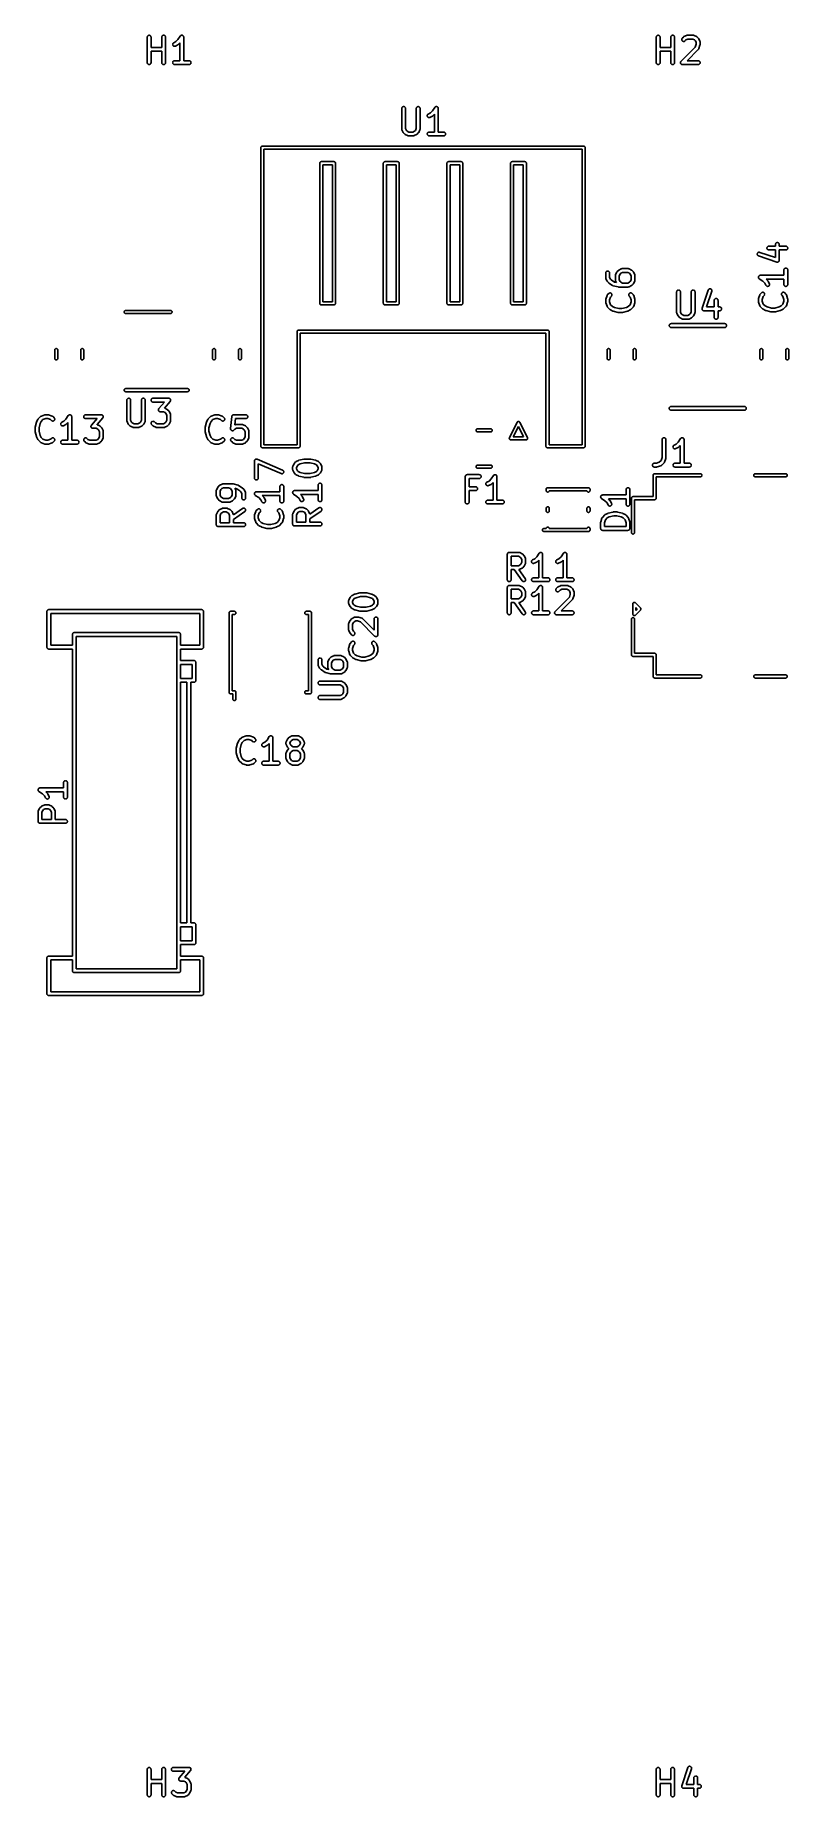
# Model space of a CAD drawing. Extents: x 99.8 to 129.4, y -164.5 to -95.4.
import ezdxf

# ---------------------------------------------------------------- set-up
doc = ezdxf.new("R2010")
doc.units = 0
doc.layers.add('BLACK', color=7, linetype='CONTINUOUS')

msp = doc.modelspace()

# ---------------------------------------------------------------- linework, layer by layer
at = {"layer": 'BLACK', "linetype": 'CONTINUOUS'}
for p, q in [((104.165, -95.4368), (104.169, -95.4228)), ((104.169, -95.4228), (104.176, -95.41)), ((104.176, -95.41), (104.186, -95.3988)), ((104.186, -95.3988), (104.197, -95.3896)), ((104.197, -95.3896), (104.21, -95.3828)), ((104.21, -95.3828), (104.224, -95.3787)), ((104.224, -95.3787), (104.239, -95.3774)), ((104.239, -95.3774), (104.253, -95.3789)), ((104.253, -95.3789), (104.267, -95.3832)), ((104.267, -95.3832), (104.28, -95.3902)), ((104.28, -95.3902), (104.291, -95.3995)), ((104.291, -95.3995), (104.301, -95.4109)), ((104.301, -95.4109), (104.307, -95.4238)), ((104.307, -95.4238), (104.312, -95.4378)), ((104.736, -95.4368), (104.741, -95.4228)), ((104.741, -95.4228), (104.748, -95.41)), ((104.748, -95.41), (104.757, -95.3988)), ((104.757, -95.3988), (104.768, -95.3896)), ((104.768, -95.3896), (104.781, -95.3828)), ((104.781, -95.3828), (104.795, -95.3787)), ((104.795, -95.3787), (104.81, -95.3774)), ((104.81, -95.3774), (104.825, -95.3789)), ((104.825, -95.3789), (104.839, -95.3832)), ((104.839, -95.3832), (104.851, -95.3902)), ((104.851, -95.3902), (104.863, -95.3995)), ((104.863, -95.3995), (104.872, -95.4109)), ((104.872, -95.4109), (104.879, -95.4238)), ((104.879, -95.4238), (104.883, -95.4378)), ((105.37, -95.5475), (105.461, -95.4108)), ((105.461, -95.4108), (105.462, -95.41)), ((105.462, -95.4099), (105.467, -95.4043)), ((105.462, -95.41), (105.462, -95.4099)), ((105.462, -95.41), (105.462, -95.41)), ((105.462, -95.41), (105.462, -95.41)), ((105.467, -95.4043), (105.471, -95.3988)), ((105.471, -95.3987), (105.477, -95.394)), ((105.471, -95.3988), (105.471, -95.3987)), ((105.471, -95.3988), (105.471, -95.3988)), ((105.477, -95.394), (105.483, -95.3896)), ((105.483, -95.3896), (105.49, -95.386)), ((105.483, -95.3896), (105.483, -95.3896)), ((105.483, -95.3896), (105.483, -95.3896)), ((105.49, -95.386), (105.496, -95.3828)), ((105.496, -95.3828), (105.503, -95.3807)), ((105.496, -95.3828), (105.496, -95.3828)), ((105.496, -95.3828), (105.496, -95.3828)), ((105.503, -95.3807), (105.51, -95.3787)), ((105.51, -95.3787), (105.517, -95.378)), ((105.51, -95.3787), (105.51, -95.3787)), ((105.51, -95.3787), (105.51, -95.3787)), ((105.517, -95.378), (105.524, -95.3774)), ((105.524, -95.3774), (105.524, -95.3774)), ((105.524, -95.3774), (105.532, -95.3782)), ((105.524, -95.3774), (105.524, -95.3774)), ((105.532, -95.3782), (105.539, -95.3789)), ((105.539, -95.3789), (105.539, -95.3789)), ((105.539, -95.3789), (105.539, -95.3789)), ((105.539, -95.3789), (105.546, -95.3812)), ((105.546, -95.3812), (105.553, -95.3832)), ((105.553, -95.3832), (105.553, -95.3833)), ((105.553, -95.3833), (105.553, -95.3833)), ((105.553, -95.3833), (105.56, -95.3868)), ((105.56, -95.3868), (105.566, -95.3902)), ((105.566, -95.3902), (105.566, -95.3902)), ((105.566, -95.3902), (105.566, -95.3903)), ((105.566, -95.3903), (105.571, -95.3949)), ((105.571, -95.3949), (105.577, -95.3995)), ((105.577, -95.3995), (105.577, -95.3996)), ((105.577, -95.3996), (105.577, -95.3996)), ((105.577, -95.3996), (105.582, -95.4056)), ((105.582, -95.4056), (105.586, -95.4109)), ((105.586, -95.4109), (105.586, -95.4109)), ((105.586, -95.4109), (105.586, -95.411)), ((105.586, -95.411), (105.59, -95.4179)), ((105.59, -95.4179), (105.593, -95.4238)), ((105.593, -95.4238), (105.593, -95.4239)), ((105.593, -95.4239), (105.593, -95.4239)), ((105.593, -95.4239), (105.595, -95.431)), ((124.165, -95.4368), (124.169, -95.4228)), ((124.169, -95.4228), (124.176, -95.41)), ((124.176, -95.41), (124.186, -95.3988)), ((124.186, -95.3988), (124.197, -95.3896)), ((124.197, -95.3896), (124.21, -95.3828)), ((124.21, -95.3828), (124.224, -95.3787)), ((124.224, -95.3787), (124.239, -95.3774)), ((124.239, -95.3774), (124.253, -95.3789)), ((124.253, -95.3789), (124.267, -95.3832)), ((124.267, -95.3832), (124.28, -95.3902)), ((124.28, -95.3902), (124.291, -95.3995)), ((124.291, -95.3995), (124.301, -95.4109)), ((124.301, -95.4109), (124.307, -95.4238)), ((124.307, -95.4238), (124.312, -95.4378)), ((124.736, -95.4368), (124.741, -95.4228)), ((124.741, -95.4228), (124.748, -95.41)), ((124.748, -95.41), (124.757, -95.3988)), ((124.757, -95.3988), (124.768, -95.3896)), ((124.768, -95.3896), (124.781, -95.3828)), ((124.781, -95.3828), (124.795, -95.3787)), ((124.795, -95.3787), (124.81, -95.3774)), ((124.81, -95.3774), (124.825, -95.3789)), ((124.825, -95.3789), (124.839, -95.3832)), ((124.839, -95.3832), (124.851, -95.3902)), ((124.851, -95.3902), (124.863, -95.3995)), ((124.863, -95.3995), (124.872, -95.4109)), ((124.872, -95.4109), (124.879, -95.4238)), ((124.879, -95.4238), (124.883, -95.4378)), ((125.252, -95.4329), (125.347, -95.3853)), ((125.347, -95.3853), (125.348, -95.3848)), ((125.348, -95.3848), (125.35, -95.3841)), ((125.35, -95.3841), (125.352, -95.383)), ((125.352, -95.383), (125.357, -95.3816)), ((125.357, -95.3816), (125.362, -95.3798)), ((125.362, -95.3798), (125.364, -95.3794)), ((125.364, -95.3794), (125.366, -95.3788)), ((125.366, -95.3788), (125.371, -95.3783)), ((125.371, -95.3783), (125.377, -95.3775)), ((125.377, -95.3775), (125.379, -95.3776)), ((125.379, -95.3776), (125.381, -95.3774)), ((125.381, -95.3774), (125.619, -95.3774)), ((125.619, -95.3774), (125.62, -95.3774)), ((125.62, -95.3774), (125.622, -95.3776)), ((125.622, -95.3776), (125.624, -95.3776)), ((125.624, -95.3776), (125.63, -95.3784)), ((125.63, -95.3784), (125.635, -95.379)), ((125.635, -95.379), (125.637, -95.3797)), ((125.637, -95.3797), (125.639, -95.3801)), ((125.639, -95.3801), (125.644, -95.3819)), ((125.644, -95.3819), (125.649, -95.3834)), ((125.649, -95.3834), (125.651, -95.3845)), ((125.651, -95.3845), (125.653, -95.3853)), ((125.653, -95.3853), (125.748, -95.4329)), ((104.163, -95.4513), (104.165, -95.4368)), ((104.163, -95.4524), (104.163, -95.4513)), ((104.163, -96.4524), (104.163, -95.4524)), ((104.312, -95.4378), (104.313, -95.4524)), ((104.313, -95.4524), (104.313, -95.8536)), ((104.313, -95.8536), (104.735, -95.8536)), ((104.735, -96.0036), (104.313, -96.0036)), ((104.313, -96.0036), (104.313, -96.4524)), ((104.735, -95.4513), (104.736, -95.4368)), ((104.735, -95.4524), (104.735, -95.4513)), ((104.735, -95.8536), (104.735, -95.4524)), ((104.735, -96.4524), (104.735, -96.0036)), ((104.883, -95.4378), (104.885, -95.4524)), ((104.885, -95.4524), (104.885, -96.4524)), ((105.163, -95.743), (105.164, -95.7284)), ((105.166, -95.7575), (105.163, -95.743)), ((105.164, -95.7284), (105.167, -95.7141)), ((105.171, -95.7712), (105.166, -95.7575)), ((105.167, -95.7141), (105.173, -95.7008)), ((105.178, -95.7836), (105.171, -95.7712)), ((105.173, -95.7008), (105.182, -95.6889)), ((105.188, -95.7943), (105.178, -95.7836)), ((105.182, -95.6889), (105.192, -95.6788)), ((105.2, -95.8029), (105.188, -95.7943)), ((105.192, -95.6788), (105.205, -95.671)), ((105.214, -95.809), (105.2, -95.8029)), ((105.205, -95.671), (105.289, -95.6288)), ((105.228, -95.8124), (105.214, -95.809)), ((105.242, -95.813), (105.228, -95.8124)), ((105.257, -95.8107), (105.242, -95.813)), ((105.271, -95.8056), (105.257, -95.8107)), ((105.272, -95.8052), (105.271, -95.8056)), ((105.367, -95.7576), (105.272, -95.8052)), ((105.289, -95.6288), (105.37, -95.5475)), ((105.37, -95.7553), (105.367, -95.7576)), ((105.374, -95.7534), (105.37, -95.7553)), ((105.377, -95.7514), (105.374, -95.7534)), ((105.379, -95.7498), (105.377, -95.7514)), ((105.382, -95.7469), (105.379, -95.7498)), ((105.386, -95.7442), (105.382, -95.7469)), ((105.449, -95.6811), (105.386, -95.7435)), ((105.386, -95.7435), (105.386, -95.7442)), ((105.449, -96.3774), (105.449, -95.6811)), ((105.595, -95.431), (105.597, -95.4378)), ((105.597, -95.4378), (105.597, -95.4379)), ((105.597, -95.4379), (105.597, -95.4379)), ((105.597, -95.4379), (105.598, -95.4453)), ((105.598, -95.4453), (105.599, -95.4524)), ((105.599, -95.4524), (105.599, -96.3774)), ((124.163, -95.4513), (124.165, -95.4368)), ((124.163, -95.4524), (124.163, -95.4513)), ((124.163, -96.4524), (124.163, -95.4524)), ((124.312, -95.4378), (124.313, -95.4524)), ((124.313, -95.4524), (124.313, -95.8536)), ((124.313, -95.8536), (124.735, -95.8536)), ((124.735, -96.0036), (124.313, -96.0036)), ((124.313, -96.0036), (124.313, -96.4524)), ((124.735, -95.4513), (124.736, -95.4368)), ((124.735, -95.4524), (124.735, -95.4513)), ((124.735, -95.8536), (124.735, -95.4524)), ((124.735, -96.4524), (124.735, -96.0036)), ((124.883, -95.4378), (124.885, -95.4524)), ((124.885, -95.4524), (124.885, -96.4524)), ((125.137, -96.3993), (125.696, -95.8404)), ((125.163, -95.5474), (125.165, -95.5328)), ((125.164, -95.5619), (125.163, -95.5474)), ((125.169, -95.576), (125.164, -95.5619)), ((125.165, -95.5328), (125.169, -95.5188)), ((125.169, -95.5188), (125.176, -95.5059)), ((125.175, -95.5889), (125.169, -95.576)), ((125.185, -95.6003), (125.175, -95.5889)), ((125.176, -95.5059), (125.185, -95.4946)), ((125.185, -95.4946), (125.233, -95.447)), ((125.196, -95.6097), (125.185, -95.6003)), ((125.209, -95.6167), (125.196, -95.6097)), ((125.223, -95.621), (125.209, -95.6167)), ((125.237, -95.6226), (125.223, -95.621)), ((125.233, -95.4462), (125.237, -95.4436)), ((125.233, -95.447), (125.233, -95.4462)), ((125.237, -95.4436), (125.24, -95.4407)), ((125.252, -95.6213), (125.237, -95.6226)), ((125.24, -95.4407), (125.242, -95.439)), ((125.242, -95.439), (125.245, -95.4371)), ((125.245, -95.4371), (125.249, -95.4352)), ((125.249, -95.4352), (125.252, -95.4329)), ((125.266, -95.6173), (125.252, -95.6213)), ((125.279, -95.6105), (125.266, -95.6173)), ((125.29, -95.6014), (125.279, -95.6105)), ((125.291, -95.6007), (125.29, -95.6014)), ((125.33, -95.5616), (125.291, -95.6007)), ((125.399, -95.5274), (125.33, -95.5616)), ((125.815, -95.934), (125.372, -96.3774)), ((125.601, -95.5274), (125.399, -95.5274)), ((125.67, -95.5616), (125.601, -95.5274)), ((125.7, -95.592), (125.67, -95.5616)), ((125.696, -95.8404), (125.735, -95.7259)), ((125.735, -95.6606), (125.7, -95.592)), ((125.735, -95.7259), (125.735, -95.6606)), ((125.748, -95.4329), (125.749, -95.4334)), ((125.749, -95.4334), (125.752, -95.4357)), ((125.752, -95.4357), (125.756, -95.4377)), ((125.756, -95.4377), (125.758, -95.4397)), ((125.758, -95.4397), (125.761, -95.4414)), ((125.761, -95.4414), (125.764, -95.4443)), ((125.764, -95.4443), (125.767, -95.447)), ((125.767, -95.447), (125.815, -95.4946)), ((125.815, -95.4946), (125.816, -95.4953)), ((125.816, -95.9323), (125.815, -95.934)), ((125.816, -95.4953), (125.818, -95.4986)), ((125.818, -95.9308), (125.816, -95.9323)), ((125.818, -95.4986), (125.821, -95.5017)), ((125.821, -95.9266), (125.818, -95.9308)), ((125.821, -95.5017), (125.823, -95.5043)), ((125.824, -95.9227), (125.821, -95.9266)), ((125.823, -95.5043), (125.825, -95.5068)), ((125.825, -95.9207), (125.824, -95.9227)), ((125.825, -95.5068), (125.827, -95.5105)), ((125.827, -95.9189), (125.825, -95.9207)), ((125.827, -95.5105), (125.829, -95.5141)), ((125.829, -95.9143), (125.827, -95.9189)), ((125.829, -95.5141), (125.877, -95.6093)), ((125.831, -95.9098), (125.829, -95.9143)), ((125.832, -95.9077), (125.831, -95.9098)), ((125.833, -95.9057), (125.832, -95.9077)), ((125.881, -95.7618), (125.833, -95.9047)), ((125.833, -95.9047), (125.833, -95.9057)), ((125.877, -95.6093), (125.877, -95.6103)), ((125.877, -95.6103), (125.878, -95.6123)), ((125.878, -95.6123), (125.879, -95.6143)), ((125.879, -95.6143), (125.88, -95.6192)), ((125.88, -95.6192), (125.882, -95.624)), ((125.882, -95.7577), (125.881, -95.7618)), ((125.882, -95.624), (125.882, -95.6262)), ((125.882, -95.6262), (125.883, -95.6283)), ((125.883, -95.7537), (125.882, -95.7577)), ((125.883, -95.6283), (125.884, -95.6334)), ((125.884, -95.7475), (125.883, -95.7506)), ((125.883, -95.7506), (125.883, -95.7537)), ((125.884, -95.6334), (125.884, -95.6385)), ((125.884, -95.6385), (125.884, -95.6407)), ((125.884, -95.6407), (125.885, -95.6429)), ((125.885, -95.7391), (125.884, -95.7433)), ((125.884, -95.7433), (125.884, -95.7475)), ((125.885, -95.6429), (125.885, -95.7381)), ((125.885, -95.7381), (125.885, -95.7391)), ((104.165, -96.4669), (104.163, -96.4524)), ((104.169, -96.481), (104.165, -96.4669)), ((104.176, -96.4939), (104.169, -96.481)), ((104.185, -96.5052), (104.176, -96.4939)), ((104.196, -96.5146), (104.185, -96.5052)), ((104.209, -96.5215), (104.196, -96.5146)), ((104.223, -96.5258), (104.209, -96.5215)), ((104.238, -96.5274), (104.223, -96.5258)), ((104.252, -96.5261), (104.238, -96.5274)), ((104.266, -96.5219), (104.252, -96.5261)), ((104.279, -96.5151), (104.266, -96.5219)), ((104.291, -96.506), (104.279, -96.5151)), ((104.3, -96.4948), (104.291, -96.506)), ((104.307, -96.4819), (104.3, -96.4948)), ((104.311, -96.468), (104.307, -96.4819)), ((104.313, -96.4534), (104.311, -96.468)), ((104.313, -96.4524), (104.313, -96.4534)), ((104.736, -96.4669), (104.735, -96.4524)), ((104.74, -96.481), (104.736, -96.4669)), ((104.747, -96.4939), (104.74, -96.481)), ((104.756, -96.5052), (104.747, -96.4939)), ((104.768, -96.5146), (104.756, -96.5052)), ((104.78, -96.5215), (104.768, -96.5146)), ((104.794, -96.5258), (104.78, -96.5215)), ((104.809, -96.5274), (104.794, -96.5258)), ((104.824, -96.5261), (104.809, -96.5274)), ((104.838, -96.5219), (104.824, -96.5261)), ((104.851, -96.5151), (104.838, -96.5219)), ((104.862, -96.506), (104.851, -96.5151)), ((104.871, -96.4948), (104.862, -96.506)), ((104.878, -96.4819), (104.871, -96.4948)), ((104.883, -96.468), (104.878, -96.4819)), ((104.885, -96.4534), (104.883, -96.468)), ((104.885, -96.4524), (104.885, -96.4534)), ((105.163, -96.4519), (105.165, -96.4373)), ((105.164, -96.4664), (105.163, -96.4519)), ((105.169, -96.4805), (105.164, -96.4664)), ((105.165, -96.4373), (105.169, -96.4233)), ((105.169, -96.4233), (105.176, -96.4104)), ((105.175, -96.4934), (105.169, -96.4805)), ((105.185, -96.5049), (105.175, -96.4934)), ((105.176, -96.4104), (105.185, -96.3992)), ((105.185, -96.3992), (105.197, -96.3899)), ((105.196, -96.5143), (105.185, -96.5049)), ((105.209, -96.5213), (105.196, -96.5143)), ((105.197, -96.3899), (105.21, -96.383)), ((105.223, -96.5257), (105.209, -96.5213)), ((105.21, -96.383), (105.224, -96.3788)), ((105.237, -96.5274), (105.223, -96.5257)), ((105.224, -96.3788), (105.238, -96.3774)), ((105.238, -96.5274), (105.237, -96.5274)), ((105.238, -96.3774), (105.449, -96.3774)), ((105.81, -96.5274), (105.238, -96.5274)), ((105.599, -96.3774), (105.81, -96.3774)), ((105.81, -96.3774), (105.811, -96.3774)), ((105.824, -96.526), (105.81, -96.5274)), ((105.811, -96.3774), (105.825, -96.379)), ((105.838, -96.5217), (105.824, -96.526)), ((105.825, -96.379), (105.839, -96.3834)), ((105.851, -96.5148), (105.838, -96.5217)), ((105.839, -96.3834), (105.852, -96.3905)), ((105.862, -96.5056), (105.851, -96.5148)), ((105.852, -96.3905), (105.863, -96.3999)), ((105.872, -96.4943), (105.862, -96.5056)), ((105.863, -96.3999), (105.872, -96.4113)), ((105.872, -96.4113), (105.879, -96.4243)), ((105.879, -96.4814), (105.872, -96.4943)), ((105.879, -96.4243), (105.883, -96.4383)), ((105.883, -96.4675), (105.879, -96.4814)), ((105.883, -96.4383), (105.885, -96.4529)), ((105.885, -96.4529), (105.883, -96.4675)), ((124.165, -96.4669), (124.163, -96.4524)), ((124.169, -96.481), (124.165, -96.4669)), ((124.176, -96.4939), (124.169, -96.481)), ((124.185, -96.5052), (124.176, -96.4939)), ((124.196, -96.5146), (124.185, -96.5052)), ((124.209, -96.5215), (124.196, -96.5146)), ((124.223, -96.5258), (124.209, -96.5215)), ((124.238, -96.5274), (124.223, -96.5258)), ((124.252, -96.5261), (124.238, -96.5274)), ((124.266, -96.5219), (124.252, -96.5261)), ((124.279, -96.5151), (124.266, -96.5219)), ((124.291, -96.506), (124.279, -96.5151)), ((124.3, -96.4948), (124.291, -96.506)), ((124.307, -96.4819), (124.3, -96.4948)), ((124.311, -96.468), (124.307, -96.4819)), ((124.313, -96.4534), (124.311, -96.468)), ((124.313, -96.4524), (124.313, -96.4534)), ((124.736, -96.4669), (124.735, -96.4524)), ((124.74, -96.481), (124.736, -96.4669)), ((124.747, -96.4939), (124.74, -96.481)), ((124.756, -96.5052), (124.747, -96.4939)), ((124.768, -96.5146), (124.756, -96.5052)), ((124.78, -96.5215), (124.768, -96.5146)), ((124.794, -96.5258), (124.78, -96.5215)), ((124.809, -96.5274), (124.794, -96.5258)), ((124.824, -96.5261), (124.809, -96.5274)), ((124.838, -96.5219), (124.824, -96.5261)), ((124.851, -96.5151), (124.838, -96.5219)), ((124.862, -96.506), (124.851, -96.5151)), ((124.871, -96.4948), (124.862, -96.506)), ((124.878, -96.4819), (124.871, -96.4948)), ((124.883, -96.468), (124.878, -96.4819)), ((124.885, -96.4534), (124.883, -96.468)), ((124.885, -96.4524), (124.885, -96.4534)), ((125.115, -96.4519), (125.116, -96.4448)), ((125.115, -96.452), (125.115, -96.4519)), ((125.115, -96.4521), (125.115, -96.452)), ((125.116, -96.4593), (125.115, -96.4521)), ((125.116, -96.4448), (125.117, -96.4376)), ((125.117, -96.4664), (125.116, -96.4593)), ((125.117, -96.4373), (125.119, -96.4304)), ((125.117, -96.4374), (125.117, -96.4373)), ((125.117, -96.4376), (125.117, -96.4374)), ((125.117, -96.4666), (125.117, -96.4664)), ((125.117, -96.4667), (125.117, -96.4666)), ((125.119, -96.4736), (125.117, -96.4667)), ((125.119, -96.4304), (125.121, -96.4236)), ((125.121, -96.4805), (125.119, -96.4736)), ((125.121, -96.4233), (125.125, -96.417)), ((125.121, -96.4234), (125.121, -96.4233)), ((125.121, -96.4236), (125.121, -96.4234)), ((125.121, -96.4806), (125.121, -96.4805)), ((125.121, -96.4807), (125.121, -96.4806)), ((125.124, -96.4873), (125.121, -96.4807)), ((125.128, -96.4934), (125.124, -96.4873)), ((125.125, -96.417), (125.128, -96.4107)), ((125.128, -96.4104), (125.133, -96.4049)), ((125.128, -96.4106), (125.128, -96.4104)), ((125.128, -96.4107), (125.128, -96.4106)), ((125.128, -96.4935), (125.128, -96.4934)), ((125.128, -96.4937), (125.128, -96.4935)), ((125.132, -96.4993), (125.128, -96.4937)), ((125.137, -96.5049), (125.132, -96.4993)), ((125.133, -96.4049), (125.137, -96.3993)), ((125.137, -96.505), (125.137, -96.5049)), ((125.137, -96.5049), (125.137, -96.5049)), ((125.143, -96.5096), (125.137, -96.505)), ((125.148, -96.5143), (125.143, -96.5096)), ((125.148, -96.5144), (125.148, -96.5143)), ((125.148, -96.5143), (125.148, -96.5143)), ((125.155, -96.5179), (125.148, -96.5144)), ((125.161, -96.5213), (125.155, -96.5179)), ((125.161, -96.5214), (125.161, -96.5213)), ((125.168, -96.5236), (125.161, -96.5214)), ((125.161, -96.5214), (125.161, -96.5214)), ((125.175, -96.5257), (125.168, -96.5236)), ((125.175, -96.5258), (125.175, -96.5257)), ((125.182, -96.5266), (125.175, -96.5258)), ((125.175, -96.5258), (125.175, -96.5258)), ((125.189, -96.5274), (125.182, -96.5266)), ((125.19, -96.5274), (125.189, -96.5274)), ((125.81, -96.5274), (125.19, -96.5274)), ((125.19, -96.5274), (125.19, -96.5274)), ((125.19, -96.5274), (125.19, -96.5274)), ((125.19, -96.5274), (125.19, -96.5274)), ((125.372, -96.3774), (125.81, -96.3774)), ((125.81, -96.3774), (125.811, -96.3774)), ((125.824, -96.526), (125.81, -96.5274)), ((125.811, -96.3774), (125.825, -96.379)), ((125.838, -96.5217), (125.824, -96.526)), ((125.825, -96.379), (125.839, -96.3834)), ((125.851, -96.5148), (125.838, -96.5217)), ((125.839, -96.3834), (125.852, -96.3905)), ((125.862, -96.5056), (125.851, -96.5148)), ((125.852, -96.3905), (125.863, -96.3999)), ((125.872, -96.4943), (125.862, -96.5056)), ((125.863, -96.3999), (125.872, -96.4113)), ((125.872, -96.4113), (125.879, -96.4243)), ((125.879, -96.4814), (125.872, -96.4943)), ((125.879, -96.4243), (125.883, -96.4383)), ((125.883, -96.4675), (125.879, -96.4814)), ((125.883, -96.4383), (125.885, -96.4529)), ((125.885, -96.4529), (125.883, -96.4675)), ((114.186, -98.1988), (114.197, -98.1896)), ((114.197, -98.1896), (114.21, -98.1828)), ((114.21, -98.1828), (114.224, -98.1787)), ((114.224, -98.1787), (114.239, -98.1774)), ((114.239, -98.1774), (114.253, -98.1789)), ((114.253, -98.1789), (114.267, -98.1832)), ((114.267, -98.1832), (114.28, -98.1902)), ((114.28, -98.1902), (114.291, -98.1995)), ((114.757, -98.1988), (114.768, -98.1896)), ((114.768, -98.1896), (114.781, -98.1828)), ((114.781, -98.1828), (114.795, -98.1787)), ((114.795, -98.1787), (114.81, -98.1774)), ((114.81, -98.1774), (114.825, -98.1789)), ((114.825, -98.1789), (114.839, -98.1832)), ((114.839, -98.1832), (114.851, -98.1902)), ((114.851, -98.1902), (114.863, -98.1995)), ((115.477, -98.194), (115.483, -98.1896)), ((115.483, -98.1896), (115.49, -98.186)), ((115.483, -98.1896), (115.483, -98.1896)), ((115.483, -98.1896), (115.483, -98.1896)), ((115.49, -98.186), (115.496, -98.1828)), ((115.496, -98.1828), (115.503, -98.1807)), ((115.496, -98.1828), (115.496, -98.1828)), ((115.496, -98.1828), (115.496, -98.1828)), ((115.503, -98.1807), (115.51, -98.1787)), ((115.51, -98.1787), (115.517, -98.178)), ((115.51, -98.1787), (115.51, -98.1787)), ((115.51, -98.1787), (115.51, -98.1787)), ((115.517, -98.178), (115.524, -98.1774)), ((115.524, -98.1774), (115.524, -98.1774)), ((115.524, -98.1774), (115.532, -98.1782)), ((115.524, -98.1774), (115.524, -98.1774)), ((115.532, -98.1782), (115.539, -98.1789)), ((115.539, -98.1789), (115.539, -98.1789)), ((115.539, -98.1789), (115.539, -98.1789)), ((115.539, -98.1789), (115.546, -98.1812)), ((115.546, -98.1812), (115.553, -98.1832)), ((115.553, -98.1832), (115.553, -98.1833)), ((115.553, -98.1833), (115.553, -98.1833)), ((115.553, -98.1833), (115.56, -98.1868)), ((115.56, -98.1868), (115.566, -98.1902)), ((115.566, -98.1902), (115.566, -98.1902)), ((115.566, -98.1902), (115.566, -98.1903)), ((115.566, -98.1903), (115.571, -98.1949)), ((114.163, -98.2513), (114.165, -98.2368)), ((114.163, -98.2524), (114.163, -98.2513)), ((114.163, -99.0619), (114.163, -98.2524)), ((114.165, -98.2368), (114.169, -98.2228)), ((114.169, -98.2228), (114.176, -98.21)), ((114.176, -98.21), (114.186, -98.1988)), ((114.291, -98.1995), (114.301, -98.2109)), ((114.301, -98.2109), (114.307, -98.2238)), ((114.307, -98.2238), (114.312, -98.2378)), ((114.312, -98.2378), (114.313, -98.2524)), ((114.313, -98.2524), (114.313, -99.0442)), ((114.735, -98.2513), (114.736, -98.2368)), ((114.735, -98.2524), (114.735, -98.2513)), ((114.735, -99.0442), (114.735, -98.2524)), ((114.736, -98.2368), (114.741, -98.2228)), ((114.741, -98.2228), (114.748, -98.21)), ((114.748, -98.21), (114.757, -98.1988)), ((114.863, -98.1995), (114.872, -98.2109)), ((114.872, -98.2109), (114.879, -98.2238)), ((114.879, -98.2238), (114.883, -98.2378)), ((114.883, -98.2378), (114.885, -98.2524)), ((114.885, -98.2524), (114.885, -99.0619)), ((115.163, -98.543), (115.164, -98.5284)), ((115.166, -98.5575), (115.163, -98.543)), ((115.164, -98.5284), (115.167, -98.5141)), ((115.171, -98.5712), (115.166, -98.5575)), ((115.167, -98.5141), (115.173, -98.5008)), ((115.178, -98.5836), (115.171, -98.5712)), ((115.173, -98.5008), (115.182, -98.4889)), ((115.188, -98.5943), (115.178, -98.5836)), ((115.182, -98.4889), (115.192, -98.4788)), ((115.2, -98.6029), (115.188, -98.5943)), ((115.192, -98.4788), (115.205, -98.471)), ((115.214, -98.609), (115.2, -98.6029)), ((115.205, -98.471), (115.289, -98.4288)), ((115.228, -98.6124), (115.214, -98.609)), ((115.242, -98.613), (115.228, -98.6124)), ((115.257, -98.6107), (115.242, -98.613)), ((115.271, -98.6056), (115.257, -98.6107)), ((115.272, -98.6052), (115.271, -98.6056)), ((115.367, -98.5576), (115.272, -98.6052)), ((115.289, -98.4288), (115.37, -98.3475)), ((115.37, -98.5553), (115.367, -98.5576)), ((115.37, -98.3475), (115.461, -98.2108)), ((115.374, -98.5534), (115.37, -98.5553)), ((115.377, -98.5514), (115.374, -98.5534)), ((115.379, -98.5498), (115.377, -98.5514)), ((115.382, -98.5469), (115.379, -98.5498)), ((115.386, -98.5442), (115.382, -98.5469)), ((115.449, -98.4811), (115.386, -98.5435)), ((115.386, -98.5435), (115.386, -98.5442)), ((115.449, -99.1774), (115.449, -98.4811)), ((115.461, -98.2108), (115.462, -98.21)), ((115.462, -98.2099), (115.467, -98.2043)), ((115.462, -98.21), (115.462, -98.2099)), ((115.462, -98.21), (115.462, -98.21)), ((115.462, -98.21), (115.462, -98.21)), ((115.467, -98.2043), (115.471, -98.1988)), ((115.471, -98.1987), (115.477, -98.194)), ((115.471, -98.1988), (115.471, -98.1987)), ((115.471, -98.1988), (115.471, -98.1988)), ((115.571, -98.1949), (115.577, -98.1995)), ((115.577, -98.1995), (115.577, -98.1996)), ((115.577, -98.1996), (115.577, -98.1996)), ((115.577, -98.1996), (115.582, -98.2056)), ((115.582, -98.2056), (115.586, -98.2109)), ((115.586, -98.2109), (115.586, -98.2109)), ((115.586, -98.2109), (115.586, -98.211)), ((115.586, -98.211), (115.59, -98.2179)), ((115.59, -98.2179), (115.593, -98.2238)), ((115.593, -98.2238), (115.593, -98.2239)), ((115.593, -98.2239), (115.593, -98.2239)), ((115.593, -98.2239), (115.595, -98.2311)), ((115.595, -98.2311), (115.597, -98.2378)), ((115.597, -98.2378), (115.597, -98.2379)), ((115.597, -98.2379), (115.597, -98.2379)), ((115.597, -98.2379), (115.598, -98.2453)), ((115.598, -98.2453), (115.599, -98.2524)), ((115.599, -98.2524), (115.599, -99.1774)), ((114.163, -99.0641), (114.163, -99.0619)), ((114.163, -99.0663), (114.163, -99.0641)), ((114.164, -99.0714), (114.163, -99.0663)), ((114.165, -99.0765), (114.164, -99.0714)), ((114.165, -99.0786), (114.165, -99.0765)), ((114.166, -99.0808), (114.165, -99.0786)), ((114.167, -99.0856), (114.166, -99.0808)), ((114.169, -99.0905), (114.167, -99.0856)), ((114.17, -99.0924), (114.169, -99.0905)), ((114.171, -99.0945), (114.17, -99.0924)), ((114.171, -99.0954), (114.171, -99.0945)), ((114.219, -99.1907), (114.171, -99.0954)), ((114.221, -99.1943), (114.219, -99.1907)), ((114.223, -99.198), (114.221, -99.1943)), ((114.225, -99.2004), (114.223, -99.198)), ((114.226, -99.2031), (114.225, -99.2004)), ((114.229, -99.2061), (114.226, -99.2031)), ((114.232, -99.2094), (114.229, -99.2061)), ((114.233, -99.2102), (114.232, -99.2094)), ((114.28, -99.2578), (114.233, -99.2102)), ((114.284, -99.2605), (114.28, -99.2578)), ((114.287, -99.2634), (114.284, -99.2605)), ((114.289, -99.2651), (114.287, -99.2634)), ((114.292, -99.2671), (114.289, -99.2651)), ((114.295, -99.2691), (114.292, -99.2671)), ((114.299, -99.2714), (114.295, -99.2691)), ((114.3, -99.2718), (114.299, -99.2714)), ((114.395, -99.3195), (114.3, -99.2718)), ((114.313, -99.0442), (114.347, -99.1127)), ((114.347, -99.1127), (114.378, -99.1431)), ((114.378, -99.1431), (114.446, -99.1774)), ((114.397, -99.3203), (114.395, -99.3195)), ((114.399, -99.3213), (114.397, -99.3203)), ((114.404, -99.3229), (114.399, -99.3213)), ((114.409, -99.3247), (114.404, -99.3229)), ((114.411, -99.3251), (114.409, -99.3247)), ((114.413, -99.3257), (114.411, -99.3251)), ((114.418, -99.3263), (114.413, -99.3257)), ((114.423, -99.3272), (114.418, -99.3263)), ((114.425, -99.3271), (114.423, -99.3272)), ((114.428, -99.3274), (114.425, -99.3271)), ((114.429, -99.3274), (114.428, -99.3274)), ((114.619, -99.3274), (114.429, -99.3274)), ((114.446, -99.1774), (114.601, -99.1774)), ((114.601, -99.1774), (114.67, -99.1431)), ((114.621, -99.3272), (114.619, -99.3274)), ((114.623, -99.3273), (114.621, -99.3272)), ((114.629, -99.3265), (114.623, -99.3273)), ((114.634, -99.326), (114.629, -99.3265)), ((114.636, -99.3253), (114.634, -99.326)), ((114.638, -99.325), (114.636, -99.3253)), ((114.643, -99.3232), (114.638, -99.325)), ((114.648, -99.3217), (114.643, -99.3232)), ((114.65, -99.3207), (114.648, -99.3217)), ((114.652, -99.3199), (114.65, -99.3207)), ((114.653, -99.3195), (114.652, -99.3199)), ((114.748, -99.2718), (114.653, -99.3195)), ((114.67, -99.1431), (114.7, -99.1127)), ((114.7, -99.1127), (114.735, -99.0442)), ((114.751, -99.2696), (114.748, -99.2718)), ((114.755, -99.2677), (114.751, -99.2696)), ((114.758, -99.2657), (114.755, -99.2677)), ((114.76, -99.2641), (114.758, -99.2657)), ((114.763, -99.2612), (114.76, -99.2641)), ((114.767, -99.2585), (114.763, -99.2612)), ((114.815, -99.2102), (114.767, -99.2578)), ((114.767, -99.2578), (114.767, -99.2585)), ((114.818, -99.2069), (114.815, -99.2102)), ((114.821, -99.2039), (114.818, -99.2069)), ((114.822, -99.2013), (114.821, -99.2039)), ((114.824, -99.1989), (114.822, -99.2013)), ((114.826, -99.1952), (114.824, -99.1989)), ((114.829, -99.1916), (114.826, -99.1952)), ((114.877, -99.0954), (114.829, -99.1907)), ((114.829, -99.1907), (114.829, -99.1916)), ((114.878, -99.0914), (114.877, -99.0934)), ((114.877, -99.0934), (114.877, -99.0954)), ((114.88, -99.0866), (114.878, -99.0914)), ((114.882, -99.0818), (114.88, -99.0866)), ((114.883, -99.0775), (114.882, -99.0796)), ((114.882, -99.0796), (114.882, -99.0818)), ((114.884, -99.0674), (114.883, -99.0724)), ((114.883, -99.0724), (114.883, -99.0775)), ((114.885, -99.063), (114.884, -99.0651)), ((114.884, -99.0651), (114.884, -99.0674)), ((114.885, -99.0619), (114.885, -99.063)), ((115.163, -99.2519), (115.165, -99.2373)), ((115.164, -99.2664), (115.163, -99.2519)), ((115.169, -99.2805), (115.164, -99.2664)), ((115.165, -99.2373), (115.169, -99.2233)), ((115.169, -99.2233), (115.176, -99.2104)), ((115.175, -99.2934), (115.169, -99.2805)), ((115.185, -99.3049), (115.175, -99.2934)), ((115.176, -99.2104), (115.185, -99.1992)), ((115.185, -99.1992), (115.197, -99.1899)), ((115.196, -99.3143), (115.185, -99.3049)), ((115.209, -99.3213), (115.196, -99.3143)), ((115.197, -99.1899), (115.21, -99.183)), ((115.223, -99.3257), (115.209, -99.3213)), ((115.21, -99.183), (115.224, -99.1788)), ((115.237, -99.3274), (115.223, -99.3257)), ((115.224, -99.1788), (115.238, -99.1774)), ((115.238, -99.3274), (115.237, -99.3274)), ((115.238, -99.1774), (115.449, -99.1774)), ((115.81, -99.3274), (115.238, -99.3274)), ((115.599, -99.1774), (115.81, -99.1774)), ((115.81, -99.1774), (115.811, -99.1774)), ((115.824, -99.326), (115.81, -99.3274)), ((115.811, -99.1774), (115.825, -99.179)), ((115.838, -99.3217), (115.824, -99.326)), ((115.825, -99.179), (115.839, -99.1834)), ((115.851, -99.3148), (115.838, -99.3217)), ((115.839, -99.1834), (115.852, -99.1905)), ((115.862, -99.3056), (115.851, -99.3148)), ((115.852, -99.1905), (115.863, -99.1999)), ((115.872, -99.2943), (115.862, -99.3056)), ((115.863, -99.1999), (115.872, -99.2113)), ((115.872, -99.2113), (115.879, -99.2243)), ((115.879, -99.2814), (115.872, -99.2943)), ((115.879, -99.2243), (115.883, -99.2383)), ((115.883, -99.2675), (115.879, -99.2814)), ((115.883, -99.2383), (115.885, -99.2529)), ((115.885, -99.2529), (115.883, -99.2675)), ((108.63, -99.79), (108.631, -99.7782)), ((108.63, -99.7929), (108.63, -99.79)), ((108.63, -111.507), (108.63, -99.7929)), ((108.631, -99.7782), (108.634, -99.7669)), ((108.634, -99.7669), (108.64, -99.7565)), ((108.64, -99.7565), (108.647, -99.7474)), ((108.647, -99.7474), (108.657, -99.7399)), ((108.657, -99.7399), (108.667, -99.7343)), ((108.667, -99.7343), (108.678, -99.7309)), ((108.678, -99.7309), (108.687, -99.73)), ((108.687, -99.73), (108.69, -99.7297)), ((108.69, -99.7297), (108.693, -99.73)), ((108.693, -99.73), (121.307, -99.73)), ((121.25, -99.85), (108.75, -99.85)), ((108.75, -99.85), (108.75, -111.45)), ((121.25, -111.45), (121.25, -99.85)), ((121.307, -99.73), (121.31, -99.7297)), ((121.31, -99.7297), (121.313, -99.73)), ((121.313, -99.73), (121.313, -99.73)), ((121.313, -99.73), (121.322, -99.7309)), ((121.322, -99.7309), (121.333, -99.7343)), ((121.333, -99.7343), (121.343, -99.7399)), ((121.343, -99.7399), (121.353, -99.7474)), ((121.353, -99.7474), (121.36, -99.7565)), ((121.36, -99.7565), (121.366, -99.7669)), ((121.366, -99.7669), (121.369, -99.7782)), ((121.369, -99.7782), (121.37, -99.79)), ((121.37, -99.79), (121.37, -99.7929)), ((121.37, -99.7929), (121.37, -111.507)), ((110.94, -100.4), (110.941, -100.388)), ((110.94, -100.403), (110.94, -100.4)), ((110.94, -105.897), (110.94, -100.403)), ((110.941, -100.388), (110.944, -100.377)), ((110.944, -100.377), (110.95, -100.367)), ((110.95, -100.367), (110.957, -100.357)), ((110.957, -100.357), (110.967, -100.35)), ((110.967, -100.35), (110.977, -100.344)), ((110.977, -100.344), (110.988, -100.341)), ((110.988, -100.341), (110.997, -100.34)), ((110.997, -100.34), (111, -100.34)), ((111, -100.34), (111.003, -100.34)), ((111.003, -100.34), (111.497, -100.34)), ((111.06, -100.46), (111.06, -105.84)), ((111.44, -100.46), (111.06, -100.46)), ((111.44, -105.84), (111.44, -100.46)), ((111.497, -100.34), (111.5, -100.34)), ((111.5, -100.34), (111.503, -100.34)), ((111.503, -100.34), (111.512, -100.341)), ((111.512, -100.341), (111.523, -100.344)), ((111.523, -100.344), (111.533, -100.35)), ((111.533, -100.35), (111.543, -100.357)), ((111.543, -100.357), (111.55, -100.367)), ((111.55, -100.367), (111.556, -100.377)), ((111.556, -100.377), (111.559, -100.388)), ((111.559, -100.388), (111.56, -100.4)), ((111.56, -100.4), (111.56, -100.403)), ((111.56, -100.403), (111.56, -105.897)), ((113.44, -100.4), (113.441, -100.388)), ((113.44, -100.403), (113.44, -100.4)), ((113.44, -105.897), (113.44, -100.403)), ((113.441, -100.388), (113.444, -100.377)), ((113.444, -100.377), (113.45, -100.367)), ((113.45, -100.367), (113.457, -100.357)), ((113.457, -100.357), (113.467, -100.35)), ((113.467, -100.35), (113.477, -100.344)), ((113.477, -100.344), (113.488, -100.341)), ((113.488, -100.341), (113.497, -100.34)), ((113.497, -100.34), (113.5, -100.34)), ((113.5, -100.34), (113.503, -100.34)), ((113.503, -100.34), (113.997, -100.34)), ((113.56, -100.46), (113.56, -105.84)), ((113.94, -100.46), (113.56, -100.46)), ((113.94, -105.84), (113.94, -100.46)), ((113.997, -100.34), (114, -100.34)), ((114, -100.34), (114.003, -100.34)), ((114.003, -100.34), (114.012, -100.341)), ((114.012, -100.341), (114.023, -100.344)), ((114.023, -100.344), (114.033, -100.35)), ((114.033, -100.35), (114.043, -100.357)), ((114.043, -100.357), (114.05, -100.367)), ((114.05, -100.367), (114.056, -100.377)), ((114.056, -100.377), (114.059, -100.388)), ((114.059, -100.388), (114.06, -100.4)), ((114.06, -100.4), (114.06, -100.403)), ((114.06, -100.403), (114.06, -105.897)), ((115.94, -100.4), (115.941, -100.388)), ((115.94, -100.403), (115.94, -100.4)), ((115.94, -105.897), (115.94, -100.403)), ((115.941, -100.388), (115.944, -100.377)), ((115.944, -100.377), (115.95, -100.367)), ((115.95, -100.367), (115.957, -100.357)), ((115.957, -100.357), (115.967, -100.35)), ((115.967, -100.35), (115.977, -100.344)), ((115.977, -100.344), (115.988, -100.341)), ((115.988, -100.341), (115.997, -100.34)), ((115.997, -100.34), (116, -100.34)), ((116, -100.34), (116.003, -100.34)), ((116.003, -100.34), (116.497, -100.34)), ((116.06, -100.46), (116.06, -105.84)), ((116.44, -100.46), (116.06, -100.46)), ((116.44, -105.84), (116.44, -100.46)), ((116.497, -100.34), (116.5, -100.34)), ((116.5, -100.34), (116.503, -100.34)), ((116.503, -100.34), (116.512, -100.341)), ((116.512, -100.341), (116.523, -100.344)), ((116.523, -100.344), (116.533, -100.35)), ((116.533, -100.35), (116.543, -100.357)), ((116.543, -100.357), (116.55, -100.367)), ((116.55, -100.367), (116.556, -100.377)), ((116.556, -100.377), (116.559, -100.388)), ((116.559, -100.388), (116.56, -100.4)), ((116.56, -100.4), (116.56, -100.403)), ((116.56, -100.403), (116.56, -105.897)), ((118.44, -100.4), (118.441, -100.388)), ((118.44, -100.403), (118.44, -100.4)), ((118.44, -105.897), (118.44, -100.403)), ((118.441, -100.388), (118.444, -100.377)), ((118.444, -100.377), (118.45, -100.367)), ((118.45, -100.367), (118.457, -100.357)), ((118.457, -100.357), (118.467, -100.35)), ((118.467, -100.35), (118.477, -100.344)), ((118.477, -100.344), (118.488, -100.341)), ((118.488, -100.341), (118.497, -100.34)), ((118.497, -100.34), (118.5, -100.34)), ((118.5, -100.34), (118.503, -100.34)), ((118.503, -100.34), (118.997, -100.34)), ((118.56, -100.46), (118.56, -105.84)), ((118.94, -100.46), (118.56, -100.46)), ((118.94, -105.84), (118.94, -100.46)), ((118.997, -100.34), (119, -100.34)), ((119, -100.34), (119.003, -100.34)), ((119.003, -100.34), (119.012, -100.341)), ((119.012, -100.341), (119.023, -100.344)), ((119.023, -100.344), (119.033, -100.35)), ((119.033, -100.35), (119.043, -100.357)), ((119.043, -100.357), (119.05, -100.367)), ((119.05, -100.367), (119.056, -100.377)), ((119.056, -100.377), (119.059, -100.388)), ((119.059, -100.388), (119.06, -100.4)), ((119.06, -100.4), (119.06, -100.403)), ((119.06, -100.403), (119.06, -105.897)), ((128.511, -103.733), (128.512, -103.718)), ((128.512, -103.718), (128.517, -103.704)), ((128.517, -103.704), (128.524, -103.691)), ((128.524, -103.691), (128.533, -103.68)), ((128.533, -103.68), (128.544, -103.671)), ((128.544, -103.671), (128.557, -103.664)), ((128.557, -103.664), (128.571, -103.66)), ((128.571, -103.66), (128.586, -103.658)), ((128.586, -103.658), (128.844, -103.658)), ((128.844, -103.589), (128.846, -103.575)), ((128.844, -103.59), (128.844, -103.589)), ((128.844, -103.658), (128.844, -103.59)), ((128.846, -103.575), (128.85, -103.561)), ((128.85, -103.561), (128.857, -103.548)), ((128.857, -103.548), (128.867, -103.537)), ((128.867, -103.537), (128.878, -103.528)), ((128.878, -103.528), (128.891, -103.521)), ((128.891, -103.521), (128.905, -103.517)), ((128.905, -103.517), (128.92, -103.515)), ((128.92, -103.515), (128.934, -103.517)), ((128.934, -103.517), (128.948, -103.521)), ((128.948, -103.521), (128.961, -103.528)), ((128.961, -103.528), (128.972, -103.538)), ((128.972, -103.538), (128.982, -103.549)), ((128.982, -103.549), (128.988, -103.562)), ((128.988, -103.562), (128.993, -103.576)), ((128.993, -103.576), (128.994, -103.59)), ((128.994, -103.59), (128.994, -103.658)), ((128.994, -103.658), (129.252, -103.658)), ((129.252, -103.658), (129.253, -103.658)), ((129.253, -103.658), (129.268, -103.66)), ((129.268, -103.66), (129.282, -103.664)), ((129.282, -103.664), (129.295, -103.671)), ((129.295, -103.671), (129.306, -103.681)), ((129.306, -103.681), (129.315, -103.692)), ((129.315, -103.692), (129.322, -103.705)), ((129.322, -103.705), (129.326, -103.719)), ((129.326, -103.719), (129.327, -103.734)), ((128.13, -103.961), (128.134, -103.947)), ((128.13, -103.976), (128.13, -103.961)), ((128.132, -103.991), (128.13, -103.976)), ((128.137, -104.004), (128.132, -103.991)), ((128.134, -103.947), (128.14, -103.934)), ((128.145, -104.017), (128.137, -104.004)), ((128.14, -103.934), (128.148, -103.922)), ((128.155, -104.027), (128.145, -104.017)), ((128.148, -103.922), (128.159, -103.912)), ((128.167, -104.036), (128.155, -104.027)), ((128.159, -103.912), (128.171, -103.904)), ((128.18, -104.042), (128.167, -104.036)), ((128.171, -103.904), (128.185, -103.899)), ((128.181, -104.043), (128.18, -104.042)), ((128.895, -104.281), (128.181, -104.043)), ((128.185, -103.899), (128.2, -103.897)), ((128.2, -103.897), (128.214, -103.897)), ((128.214, -103.897), (128.228, -103.9)), ((128.228, -103.9), (128.844, -104.105)), ((128.512, -103.747), (128.511, -103.733)), ((128.516, -103.761), (128.512, -103.747)), ((128.523, -103.774), (128.516, -103.761)), ((128.532, -103.786), (128.523, -103.774)), ((128.543, -103.795), (128.532, -103.786)), ((128.556, -103.802), (128.543, -103.795)), ((128.57, -103.807), (128.556, -103.802)), ((128.585, -103.808), (128.57, -103.807)), ((128.586, -103.808), (128.585, -103.808)), ((128.844, -103.808), (128.586, -103.808)), ((128.844, -104.105), (128.844, -103.808)), ((128.9, -104.282), (128.895, -104.281)), ((128.904, -104.283), (128.9, -104.282)), ((128.907, -104.283), (128.904, -104.283)), ((128.91, -104.284), (128.907, -104.283)), ((128.914, -104.284), (128.91, -104.284)), ((128.919, -104.285), (128.914, -104.284)), ((128.921, -104.284), (128.919, -104.285)), ((128.924, -104.284), (128.921, -104.284)), ((128.929, -104.284), (128.924, -104.284)), ((128.933, -104.283), (128.929, -104.284)), ((128.936, -104.282), (128.933, -104.283)), ((128.939, -104.282), (128.936, -104.282)), ((128.943, -104.28), (128.939, -104.282)), ((128.947, -104.279), (128.943, -104.28)), ((128.95, -104.278), (128.947, -104.279)), ((128.952, -104.277), (128.95, -104.278)), ((128.956, -104.274), (128.952, -104.277)), ((128.96, -104.272), (128.956, -104.274)), ((128.962, -104.27), (128.96, -104.272)), ((128.965, -104.269), (128.962, -104.27)), ((128.968, -104.266), (128.965, -104.269)), ((128.972, -104.263), (128.968, -104.266)), ((128.973, -104.261), (128.972, -104.263)), ((128.975, -104.259), (128.973, -104.261)), ((128.978, -104.255), (128.975, -104.259)), ((128.981, -104.252), (128.978, -104.255)), ((128.982, -104.249), (128.981, -104.252)), ((128.984, -104.247), (128.982, -104.249)), ((128.986, -104.243), (128.984, -104.247)), ((128.988, -104.239), (128.986, -104.243)), ((128.989, -104.236), (128.988, -104.239)), ((128.99, -104.234), (128.989, -104.236)), ((128.991, -104.229), (128.99, -104.234)), ((128.992, -104.225), (128.991, -104.229)), ((128.993, -104.222), (128.992, -104.225)), ((128.994, -104.215), (128.993, -104.219)), ((128.993, -104.219), (128.993, -104.222)), ((129.252, -103.808), (128.994, -103.808)), ((128.994, -103.808), (128.994, -104.21)), ((128.994, -104.21), (128.994, -104.211)), ((128.994, -104.211), (128.994, -104.215)), ((129.267, -103.807), (129.252, -103.808)), ((129.281, -103.803), (129.267, -103.807)), ((129.294, -103.796), (129.281, -103.803)), ((129.305, -103.787), (129.294, -103.796)), ((129.315, -103.775), (129.305, -103.787)), ((129.322, -103.762), (129.315, -103.775)), ((129.326, -103.748), (129.322, -103.762)), ((129.327, -103.734), (129.326, -103.748)), ((122.177, -104.708), (122.179, -104.694)), ((122.177, -104.71), (122.177, -104.708)), ((122.177, -104.9), (122.177, -104.71)), ((122.178, -104.902), (122.177, -104.9)), ((122.178, -104.904), (122.178, -104.902)), ((122.178, -104.909), (122.178, -104.904)), ((122.179, -104.915), (122.178, -104.909)), ((122.179, -104.694), (122.183, -104.68)), ((122.179, -104.917), (122.179, -104.915)), ((122.18, -104.919), (122.179, -104.917)), ((122.182, -104.924), (122.18, -104.919)), ((122.183, -104.929), (122.182, -104.924)), ((122.183, -104.68), (122.19, -104.667)), ((122.184, -104.931), (122.183, -104.929)), ((122.185, -104.933), (122.184, -104.931)), ((122.185, -104.934), (122.185, -104.933)), ((122.233, -105.029), (122.185, -104.934)), ((122.19, -104.667), (122.2, -104.656)), ((122.2, -104.656), (122.211, -104.647)), ((122.211, -104.647), (122.224, -104.64)), ((122.224, -104.64), (122.238, -104.636)), ((122.235, -105.032), (122.233, -105.029)), ((122.237, -105.036), (122.235, -105.032)), ((122.239, -105.039), (122.237, -105.036)), ((122.238, -104.636), (122.253, -104.635)), ((122.241, -105.041), (122.239, -105.039)), ((122.244, -105.044), (122.241, -105.041)), ((122.246, -105.048), (122.244, -105.044)), ((122.247, -105.048), (122.246, -105.048)), ((122.295, -105.096), (122.247, -105.048)), ((122.253, -104.635), (122.267, -104.636)), ((122.267, -104.636), (122.281, -104.64)), ((122.281, -104.64), (122.294, -104.647)), ((122.294, -104.647), (122.306, -104.657)), ((122.3, -105.1), (122.295, -105.096)), ((122.305, -105.105), (122.3, -105.1)), ((122.306, -105.105), (122.305, -105.105)), ((122.306, -104.657), (122.315, -104.668)), ((122.449, -105.2), (122.306, -105.105)), ((122.306, -105.105), (122.306, -105.105)), ((122.306, -105.105), (122.306, -105.105)), ((122.306, -105.105), (122.306, -105.105)), ((122.315, -104.668), (122.322, -104.681)), ((122.322, -104.681), (122.326, -104.695)), ((122.326, -104.695), (122.327, -104.71)), ((122.327, -104.71), (122.327, -104.882)), ((122.327, -104.882), (122.362, -104.951)), ((122.362, -104.951), (122.395, -104.985)), ((122.395, -104.985), (122.521, -105.068)), ((122.521, -105.068), (122.595, -105.087)), ((122.558, -104.804), (122.559, -104.802)), ((122.558, -104.805), (122.558, -104.804)), ((122.558, -104.995), (122.558, -104.805)), ((122.559, -104.997), (122.558, -104.995)), ((122.558, -105), (122.559, -104.997)), ((122.559, -105.005), (122.558, -105)), ((122.559, -104.794), (122.56, -104.789)), ((122.559, -104.799), (122.559, -104.794)), ((122.559, -104.802), (122.559, -104.799)), ((122.56, -105.01), (122.559, -105.005)), ((122.56, -104.789), (122.561, -104.787)), ((122.56, -105.012), (122.56, -105.01)), ((122.561, -105.014), (122.56, -105.012)), ((122.561, -104.785), (122.563, -104.78)), ((122.561, -104.787), (122.561, -104.785)), ((122.563, -105.019), (122.561, -105.014)), ((122.563, -104.78), (122.564, -104.775)), ((122.564, -105.024), (122.563, -105.019)), ((122.564, -104.775), (122.565, -104.773)), ((122.565, -105.026), (122.564, -105.024)), ((122.565, -104.773), (122.566, -104.771)), ((122.566, -105.028), (122.565, -105.026)), ((122.566, -104.771), (122.614, -104.676)), ((122.566, -105.029), (122.566, -105.028)), ((122.595, -105.087), (122.566, -105.029)), ((122.614, -104.675), (122.617, -104.672)), ((122.614, -104.676), (122.614, -104.675)), ((122.617, -104.672), (122.619, -104.668)), ((122.619, -104.668), (122.621, -104.665)), ((122.621, -104.665), (122.622, -104.663)), ((122.622, -104.663), (122.625, -104.66)), ((122.625, -104.66), (122.628, -104.656)), ((122.628, -104.656), (122.676, -104.609)), ((122.676, -104.608), (122.68, -104.606)), ((122.676, -104.609), (122.676, -104.608)), ((122.68, -104.606), (122.683, -104.603)), ((122.683, -104.603), (122.685, -104.601)), ((122.685, -104.601), (122.688, -104.599)), ((122.688, -104.599), (122.691, -104.597)), ((122.691, -104.597), (122.695, -104.595)), ((122.695, -104.595), (122.79, -104.547)), ((122.743, -104.754), (122.708, -104.822)), ((122.708, -104.822), (122.708, -104.978)), ((122.708, -104.978), (122.743, -105.046)), ((122.773, -104.724), (122.743, -104.754)), ((122.743, -105.046), (122.773, -105.076)), ((122.842, -104.689), (122.773, -104.724)), ((122.773, -105.076), (122.842, -105.111)), ((122.79, -104.547), (122.791, -104.547)), ((122.791, -104.547), (122.793, -104.546)), ((122.793, -104.546), (122.795, -104.545)), ((122.795, -104.545), (122.8, -104.543)), ((122.8, -104.543), (122.805, -104.542)), ((122.805, -104.542), (122.807, -104.541)), ((122.807, -104.541), (122.809, -104.541)), ((122.809, -104.541), (122.814, -104.54)), ((122.814, -104.54), (122.819, -104.539)), ((122.819, -104.539), (122.822, -104.539)), ((122.822, -104.539), (122.824, -104.539)), ((122.824, -104.539), (123.062, -104.539)), ((123.044, -104.689), (122.842, -104.689)), ((123.113, -104.724), (123.044, -104.689)), ((123.044, -105.111), (123.113, -105.076)), ((123.062, -104.539), (123.063, -104.539)), ((123.063, -104.539), (123.065, -104.54)), ((123.065, -104.54), (123.067, -104.539)), ((123.067, -104.539), (123.072, -104.54)), ((123.072, -104.54), (123.077, -104.541)), ((123.077, -104.541), (123.08, -104.542)), ((123.08, -104.542), (123.082, -104.542)), ((123.082, -104.542), (123.087, -104.544)), ((123.087, -104.544), (123.091, -104.545)), ((123.091, -104.545), (123.093, -104.546)), ((123.093, -104.546), (123.095, -104.547)), ((123.095, -104.547), (123.191, -104.595)), ((123.143, -104.754), (123.113, -104.724)), ((123.113, -105.076), (123.143, -105.046)), ((123.177, -104.822), (123.143, -104.754)), ((123.143, -105.046), (123.177, -104.978)), ((123.177, -104.978), (123.177, -104.822)), ((123.191, -104.595), (123.192, -104.595)), ((123.192, -104.595), (123.195, -104.598)), ((123.195, -104.598), (123.199, -104.6)), ((123.199, -104.6), (123.201, -104.602)), ((123.201, -104.602), (123.204, -104.603)), ((123.204, -104.603), (123.207, -104.606)), ((123.207, -104.606), (123.21, -104.609)), ((123.21, -104.609), (123.258, -104.656)), ((123.258, -104.656), (123.259, -104.657)), ((123.259, -104.657), (123.261, -104.661)), ((123.261, -104.661), (123.264, -104.664)), ((123.264, -104.664), (123.266, -104.666)), ((123.266, -104.666), (123.268, -104.669)), ((123.268, -104.669), (123.27, -104.672)), ((123.27, -104.672), (123.272, -104.676)), ((123.272, -104.676), (123.319, -104.771)), ((123.319, -105.029), (123.272, -105.124)), ((123.319, -104.771), (123.32, -104.772)), ((123.32, -105.027), (123.319, -105.029)), ((123.32, -104.772), (123.321, -104.774)), ((123.321, -105.025), (123.32, -105.027)), ((123.321, -104.774), (123.322, -104.776)), ((123.323, -105.02), (123.321, -105.025)), ((123.322, -104.776), (123.323, -104.781)), ((123.323, -104.781), (123.325, -104.786)), ((123.325, -105.015), (123.323, -105.02)), ((123.325, -104.786), (123.325, -104.788)), ((123.325, -104.788), (123.326, -104.79)), ((123.326, -105.011), (123.325, -105.013)), ((123.325, -105.013), (123.325, -105.015)), ((123.326, -104.79), (123.326, -104.795)), ((123.326, -104.795), (123.327, -104.8)), ((123.327, -105.001), (123.326, -105.006)), ((123.326, -105.006), (123.326, -105.011)), ((123.327, -104.8), (123.327, -104.803)), ((123.327, -104.803), (123.327, -104.805)), ((123.327, -104.805), (123.327, -104.995)), ((123.327, -104.995), (123.327, -104.996)), ((123.327, -104.996), (123.327, -104.998)), ((123.327, -104.998), (123.327, -105.001)), ((128.177, -104.876), (128.178, -104.868)), ((128.178, -104.883), (128.177, -104.876)), ((128.177, -104.876), (128.177, -104.876)), ((128.177, -104.876), (128.177, -104.876)), ((128.178, -104.868), (128.179, -104.861)), ((128.179, -104.89), (128.178, -104.883)), ((128.179, -104.861), (128.181, -104.854)), ((128.179, -104.861), (128.179, -104.861)), ((128.179, -104.861), (128.179, -104.861)), ((128.181, -104.897), (128.179, -104.89)), ((128.179, -104.89), (128.179, -104.89)), ((128.179, -104.89), (128.179, -104.89)), ((128.181, -104.854), (128.183, -104.847)), ((128.183, -104.904), (128.181, -104.897)), ((128.183, -104.847), (128.187, -104.84)), ((128.183, -104.847), (128.183, -104.847)), ((128.183, -104.847), (128.183, -104.847)), ((128.186, -104.91), (128.183, -104.904)), ((128.183, -104.904), (128.183, -104.904)), ((128.183, -104.904), (128.183, -104.904)), ((128.19, -104.917), (128.186, -104.91)), ((128.187, -104.84), (128.19, -104.834)), ((128.19, -104.834), (128.195, -104.829)), ((128.19, -104.834), (128.19, -104.834)), ((128.19, -104.834), (128.19, -104.834)), ((128.194, -104.923), (128.19, -104.917)), ((128.19, -104.917), (128.19, -104.917)), ((128.19, -104.917), (128.19, -104.917)), ((128.199, -104.929), (128.194, -104.923)), ((128.195, -104.829), (128.2, -104.823)), ((128.204, -104.933), (128.199, -104.929)), ((128.199, -104.929), (128.199, -104.929)), ((128.199, -104.929), (128.199, -104.929)), ((128.2, -104.823), (128.205, -104.818)), ((128.2, -104.823), (128.2, -104.823)), ((128.2, -104.823), (128.2, -104.823)), ((128.21, -104.938), (128.204, -104.933)), ((128.205, -104.818), (128.211, -104.814)), ((128.211, -104.939), (128.21, -104.938)), ((128.21, -104.938), (128.21, -104.938)), ((128.21, -104.938), (128.21, -104.938)), ((128.21, -104.938), (128.21, -104.938)), ((128.211, -104.814), (128.218, -104.81)), ((128.211, -104.814), (128.211, -104.814)), ((128.211, -104.814), (128.211, -104.814)), ((128.347, -105.03), (128.211, -104.939)), ((128.218, -104.81), (128.224, -104.807)), ((128.224, -104.807), (128.231, -104.805)), ((128.224, -104.807), (128.224, -104.807)), ((128.224, -104.807), (128.224, -104.807)), ((128.231, -104.805), (128.238, -104.803)), ((128.238, -104.803), (128.245, -104.802)), ((128.238, -104.803), (128.238, -104.803)), ((128.238, -104.803), (128.238, -104.803)), ((128.245, -104.802), (128.252, -104.801)), ((128.252, -104.801), (129.177, -104.801)), ((128.429, -105.111), (128.347, -105.03)), ((129.177, -104.951), (128.481, -104.951)), ((128.481, -104.951), (128.544, -105.014)), ((128.544, -105.014), (128.544, -105.014)), ((128.544, -105.014), (128.547, -105.018)), ((128.547, -105.018), (128.55, -105.021)), ((128.55, -105.021), (128.551, -105.023)), ((128.551, -105.023), (128.553, -105.026)), ((128.553, -105.026), (128.555, -105.03)), ((128.555, -105.03), (128.558, -105.033)), ((128.558, -105.033), (128.605, -105.128)), ((129.177, -104.589), (129.179, -104.575)), ((129.177, -104.59), (129.177, -104.589)), ((129.177, -104.801), (129.177, -104.59)), ((129.177, -105.162), (129.177, -104.951)), ((129.179, -104.575), (129.183, -104.561)), ((129.183, -104.561), (129.19, -104.548)), ((129.19, -104.548), (129.2, -104.537)), ((129.2, -104.537), (129.211, -104.528)), ((129.211, -104.528), (129.224, -104.521)), ((129.224, -104.521), (129.238, -104.517)), ((129.238, -104.517), (129.253, -104.515)), ((129.253, -104.515), (129.267, -104.517)), ((129.267, -104.517), (129.281, -104.521)), ((129.281, -104.521), (129.294, -104.528)), ((129.294, -104.528), (129.306, -104.538)), ((129.306, -104.538), (129.315, -104.549)), ((129.315, -104.549), (129.322, -104.562)), ((129.322, -104.562), (129.326, -104.576)), ((129.326, -104.576), (129.327, -104.59)), ((129.327, -104.59), (129.327, -105.162)), ((122.177, -105.756), (122.178, -105.752)), ((122.177, -105.757), (122.177, -105.756)), ((122.177, -105.852), (122.177, -105.757)), ((122.178, -105.748), (122.179, -105.745)), ((122.178, -105.752), (122.178, -105.748)), ((122.179, -105.742), (122.18, -105.738)), ((122.179, -105.745), (122.179, -105.742)), ((122.18, -105.738), (122.181, -105.733)), ((122.181, -105.733), (122.229, -105.591)), ((122.229, -105.59), (122.23, -105.588)), ((122.229, -105.591), (122.229, -105.59)), ((122.23, -105.588), (122.231, -105.585)), ((122.231, -105.585), (122.233, -105.581)), ((122.233, -105.581), (122.235, -105.576)), ((122.235, -105.576), (122.237, -105.575)), ((122.237, -105.575), (122.238, -105.573)), ((122.238, -105.573), (122.241, -105.569)), ((122.241, -105.569), (122.244, -105.564)), ((122.244, -105.564), (122.246, -105.563)), ((122.246, -105.563), (122.247, -105.561)), ((122.247, -105.561), (122.295, -105.514)), ((122.295, -105.513), (122.307, -105.504)), ((122.295, -105.514), (122.295, -105.513)), ((122.307, -105.504), (122.32, -105.497)), ((122.32, -105.497), (122.334, -105.493)), ((122.366, -105.655), (122.327, -105.769)), ((122.327, -105.769), (122.327, -105.84)), ((122.334, -105.493), (122.348, -105.492)), ((122.348, -105.492), (122.363, -105.493)), ((122.363, -105.493), (122.377, -105.498)), ((122.401, -105.62), (122.366, -105.655)), ((122.377, -105.498), (122.39, -105.505)), ((122.39, -105.505), (122.401, -105.514)), ((122.401, -105.514), (122.41, -105.525)), ((122.41, -105.608), (122.401, -105.62)), ((122.41, -105.525), (122.417, -105.538)), ((122.417, -105.595), (122.41, -105.608)), ((122.417, -105.538), (122.421, -105.552)), ((122.421, -105.581), (122.417, -105.595)), ((122.421, -105.552), (122.423, -105.567)), ((122.423, -105.567), (122.421, -105.581)), ((122.453, -105.203), (122.449, -105.2)), ((122.458, -105.205), (122.453, -105.203)), ((122.46, -105.206), (122.458, -105.205)), ((122.462, -105.207), (122.46, -105.206)), ((122.467, -105.209), (122.462, -105.207)), ((122.471, -105.211), (122.467, -105.209)), ((122.472, -105.211), (122.471, -105.211)), ((122.663, -105.258), (122.472, -105.211)), ((122.664, -105.259), (122.663, -105.258)), ((122.665, -105.259), (122.664, -105.259)), ((122.671, -105.26), (122.665, -105.259)), ((122.677, -105.261), (122.671, -105.26)), ((122.679, -105.261), (122.677, -105.261)), ((122.68, -105.261), (122.679, -105.261)), ((122.681, -105.261), (122.68, -105.261)), ((123.062, -105.261), (122.681, -105.261)), ((122.842, -105.111), (123.044, -105.111)), ((123.064, -105.26), (123.062, -105.261)), ((123.066, -105.261), (123.064, -105.26)), ((123.071, -105.26), (123.066, -105.261)), ((123.076, -105.259), (123.071, -105.26)), ((123.079, -105.259), (123.076, -105.259)), ((123.081, -105.258), (123.079, -105.259)), ((123.086, -105.257), (123.081, -105.258)), ((123.082, -105.566), (123.084, -105.551)), ((123.083, -105.58), (123.082, -105.566)), ((123.088, -105.595), (123.083, -105.58)), ((123.084, -105.551), (123.088, -105.537)), ((123.09, -105.255), (123.086, -105.257)), ((123.088, -105.537), (123.095, -105.525)), ((123.094, -105.608), (123.088, -105.595)), ((123.092, -105.254), (123.09, -105.255)), ((123.095, -105.253), (123.092, -105.254)), ((123.103, -105.619), (123.094, -105.608)), ((123.191, -105.205), (123.095, -105.253)), ((123.095, -105.253), (123.095, -105.253)), ((123.095, -105.525), (123.104, -105.513)), ((123.104, -105.62), (123.103, -105.619)), ((123.104, -105.513), (123.116, -105.504)), ((123.139, -105.655), (123.104, -105.62)), ((123.116, -105.504), (123.129, -105.497)), ((123.129, -105.497), (123.143, -105.493)), ((123.177, -105.769), (123.139, -105.655)), ((123.143, -105.493), (123.157, -105.492)), ((123.157, -105.492), (123.172, -105.493)), ((123.172, -105.493), (123.186, -105.497)), ((123.177, -105.84), (123.177, -105.769)), ((123.186, -105.497), (123.199, -105.504)), ((123.194, -105.203), (123.191, -105.205)), ((123.198, -105.201), (123.194, -105.203)), ((123.2, -105.199), (123.198, -105.201)), ((123.199, -105.504), (123.21, -105.514)), ((123.203, -105.197), (123.2, -105.199)), ((123.206, -105.194), (123.203, -105.197)), ((123.209, -105.192), (123.206, -105.194)), ((123.21, -105.191), (123.209, -105.192)), ((123.258, -105.144), (123.21, -105.191)), ((123.21, -105.514), (123.258, -105.561)), ((123.26, -105.14), (123.258, -105.144)), ((123.258, -105.561), (123.259, -105.562)), ((123.259, -105.562), (123.26, -105.564)), ((123.263, -105.137), (123.26, -105.14)), ((123.26, -105.564), (123.262, -105.565)), ((123.262, -105.565), (123.264, -105.569)), ((123.265, -105.135), (123.263, -105.137)), ((123.264, -105.569), (123.268, -105.573)), ((123.267, -105.132), (123.265, -105.135)), ((123.269, -105.128), (123.267, -105.132)), ((123.268, -105.573), (123.269, -105.575)), ((123.271, -105.125), (123.269, -105.128)), ((123.269, -105.575), (123.27, -105.577)), ((123.27, -105.577), (123.272, -105.582)), ((123.272, -105.124), (123.271, -105.125)), ((123.272, -105.582), (123.274, -105.586)), ((123.274, -105.586), (123.275, -105.589)), ((123.275, -105.589), (123.276, -105.591)), ((123.276, -105.591), (123.324, -105.733)), ((123.324, -105.733), (123.324, -105.734)), ((123.324, -105.734), (123.325, -105.739)), ((123.325, -105.739), (123.326, -105.743)), ((123.326, -105.743), (123.326, -105.746)), ((123.326, -105.746), (123.327, -105.749)), ((123.327, -105.749), (123.327, -105.753)), ((123.327, -105.753), (123.327, -105.757)), ((123.327, -105.757), (123.327, -105.852)), ((124.963, -105.451), (124.965, -105.437)), ((124.963, -105.452), (124.963, -105.451)), ((124.963, -106.262), (124.963, -105.452)), ((124.965, -105.437), (124.969, -105.423)), ((124.969, -105.423), (124.976, -105.41)), ((124.976, -105.41), (124.986, -105.399)), ((124.986, -105.399), (124.997, -105.39)), ((124.997, -105.39), (125.01, -105.383)), ((125.01, -105.383), (125.024, -105.379)), ((125.024, -105.379), (125.039, -105.377)), ((125.039, -105.377), (125.053, -105.379)), ((125.053, -105.379), (125.067, -105.383)), ((125.067, -105.383), (125.08, -105.39)), ((125.08, -105.39), (125.091, -105.4)), ((125.091, -105.4), (125.101, -105.411)), ((125.101, -105.411), (125.107, -105.424)), ((125.107, -105.424), (125.112, -105.438)), ((125.112, -105.438), (125.113, -105.452)), ((125.113, -105.452), (125.113, -106.244)), ((125.535, -105.451), (125.536, -105.437)), ((125.535, -105.452), (125.535, -105.451)), ((125.535, -106.244), (125.535, -105.452)), ((125.536, -105.437), (125.541, -105.423)), ((125.541, -105.423), (125.548, -105.41)), ((125.548, -105.41), (125.557, -105.399)), ((125.557, -105.399), (125.568, -105.39)), ((125.568, -105.39), (125.581, -105.383)), ((125.581, -105.383), (125.595, -105.379)), ((125.595, -105.379), (125.61, -105.377)), ((125.61, -105.377), (125.625, -105.379)), ((125.625, -105.379), (125.639, -105.383)), ((125.639, -105.383), (125.651, -105.39)), ((125.651, -105.39), (125.663, -105.4)), ((125.663, -105.4), (125.672, -105.411)), ((125.672, -105.411), (125.679, -105.424)), ((125.679, -105.424), (125.683, -105.438)), ((125.683, -105.438), (125.685, -105.452)), ((125.685, -105.452), (125.685, -106.262)), ((125.967, -106.095), (126.205, -105.381)), ((126.347, -105.428), (126.142, -106.044)), ((126.205, -105.38), (126.212, -105.367)), ((126.205, -105.381), (126.205, -105.38)), ((126.212, -105.367), (126.22, -105.355)), ((126.22, -105.355), (126.231, -105.345)), ((126.231, -105.345), (126.243, -105.337)), ((126.243, -105.337), (126.257, -105.332)), ((126.257, -105.332), (126.272, -105.33)), ((126.272, -105.33), (126.286, -105.33)), ((126.286, -105.33), (126.3, -105.334)), ((126.3, -105.334), (126.314, -105.34)), ((126.314, -105.34), (126.326, -105.348)), ((126.326, -105.348), (126.336, -105.359)), ((126.336, -105.359), (126.343, -105.371)), ((126.343, -105.371), (126.349, -105.385)), ((126.351, -105.414), (126.347, -105.428)), ((126.349, -105.385), (126.351, -105.4)), ((126.351, -105.4), (126.351, -105.414)), ((126.439, -105.785), (126.441, -105.77)), ((126.439, -105.786), (126.439, -105.785)), ((126.439, -106.044), (126.439, -105.786)), ((126.441, -105.77), (126.445, -105.756)), ((126.445, -105.756), (126.452, -105.743)), ((126.452, -105.743), (126.462, -105.732)), ((126.462, -105.732), (126.473, -105.723)), ((126.473, -105.723), (126.486, -105.716)), ((126.486, -105.716), (126.5, -105.712)), ((126.5, -105.712), (126.515, -105.711)), ((126.515, -105.711), (126.529, -105.712)), ((126.529, -105.712), (126.543, -105.717)), ((126.543, -105.717), (126.556, -105.724)), ((126.556, -105.724), (126.568, -105.733)), ((126.568, -105.733), (126.577, -105.744)), ((126.577, -105.744), (126.584, -105.757)), ((126.584, -105.757), (126.588, -105.771)), ((126.588, -105.771), (126.589, -105.786)), ((126.589, -105.786), (126.589, -106.044)), ((128.177, -105.732), (128.178, -105.728)), ((128.177, -105.733), (128.177, -105.732)), ((128.177, -105.829), (128.177, -105.733)), ((128.178, -105.724), (128.179, -105.721)), ((128.178, -105.728), (128.178, -105.724)), ((128.179, -105.718), (128.18, -105.714)), ((128.179, -105.721), (128.179, -105.718)), ((128.18, -105.714), (128.181, -105.71)), ((128.181, -105.71), (128.229, -105.567)), ((128.229, -105.566), (128.23, -105.564)), ((128.229, -105.567), (128.229, -105.566)), ((128.23, -105.564), (128.231, -105.562)), ((128.231, -105.562), (128.233, -105.557)), ((128.233, -105.557), (128.235, -105.552)), ((128.235, -105.552), (128.237, -105.551)), ((128.237, -105.551), (128.238, -105.549)), ((128.238, -105.549), (128.241, -105.545)), ((128.241, -105.545), (128.244, -105.541)), ((128.244, -105.541), (128.246, -105.539)), ((128.246, -105.539), (128.247, -105.537)), ((128.247, -105.537), (128.295, -105.49)), ((128.295, -105.489), (128.307, -105.48)), ((128.295, -105.49), (128.295, -105.489)), ((128.307, -105.48), (128.32, -105.473)), ((128.32, -105.473), (128.334, -105.469)), ((128.366, -105.631), (128.327, -105.746)), ((128.327, -105.746), (128.327, -105.816)), ((128.334, -105.469), (128.348, -105.468)), ((128.348, -105.468), (128.363, -105.469)), ((128.363, -105.469), (128.377, -105.474)), ((128.401, -105.596), (128.366, -105.631)), ((128.377, -105.474), (128.39, -105.481)), ((128.39, -105.481), (128.401, -105.49)), ((128.401, -105.49), (128.41, -105.502)), ((128.41, -105.585), (128.401, -105.596)), ((128.41, -105.502), (128.417, -105.515)), ((128.417, -105.572), (128.41, -105.585)), ((128.417, -105.515), (128.421, -105.529)), ((128.421, -105.558), (128.417, -105.572)), ((128.421, -105.529), (128.423, -105.543)), ((128.423, -105.543), (128.421, -105.558)), ((128.471, -105.195), (128.429, -105.111)), ((128.479, -105.208), (128.471, -105.195)), ((128.489, -105.218), (128.479, -105.208)), ((128.501, -105.227), (128.489, -105.218)), ((128.514, -105.233), (128.501, -105.227)), ((128.528, -105.236), (128.514, -105.233)), ((128.543, -105.237), (128.528, -105.236)), ((128.557, -105.234), (128.543, -105.237)), ((128.571, -105.229), (128.557, -105.234)), ((128.584, -105.222), (128.571, -105.229)), ((128.594, -105.212), (128.584, -105.222)), ((128.603, -105.2), (128.594, -105.212)), ((128.609, -105.186), (128.603, -105.2)), ((128.605, -105.128), (128.606, -105.129)), ((128.606, -105.129), (128.611, -105.143)), ((128.612, -105.172), (128.609, -105.186)), ((128.611, -105.143), (128.613, -105.158)), ((128.613, -105.158), (128.612, -105.172)), ((129.082, -105.542), (129.084, -105.528)), ((129.083, -105.557), (129.082, -105.542)), ((129.088, -105.571), (129.083, -105.557)), ((129.084, -105.528), (129.088, -105.514)), ((129.088, -105.514), (129.095, -105.501)), ((129.094, -105.584), (129.088, -105.571)), ((129.103, -105.595), (129.094, -105.584)), ((129.095, -105.501), (129.104, -105.489)), ((129.104, -105.596), (129.103, -105.595)), ((129.104, -105.489), (129.116, -105.48)), ((129.139, -105.631), (129.104, -105.596)), ((129.116, -105.48), (129.129, -105.473)), ((129.129, -105.473), (129.143, -105.469)), ((129.177, -105.746), (129.139, -105.631)), ((129.143, -105.469), (129.157, -105.468)), ((129.157, -105.468), (129.172, -105.469)), ((129.172, -105.469), (129.186, -105.474)), ((129.179, -105.176), (129.177, -105.162)), ((129.177, -105.816), (129.177, -105.746)), ((129.183, -105.19), (129.179, -105.176)), ((129.19, -105.203), (129.183, -105.19)), ((129.186, -105.474), (129.199, -105.481)), ((129.199, -105.215), (129.19, -105.203)), ((129.21, -105.224), (129.199, -105.215)), ((129.199, -105.481), (129.21, -105.49)), ((129.223, -105.231), (129.21, -105.224)), ((129.21, -105.49), (129.258, -105.537)), ((129.237, -105.235), (129.223, -105.231)), ((129.252, -105.237), (129.237, -105.235)), ((129.266, -105.236), (129.252, -105.237)), ((129.258, -105.537), (129.259, -105.538)), ((129.259, -105.538), (129.26, -105.54)), ((129.26, -105.54), (129.262, -105.541)), ((129.262, -105.541), (129.264, -105.546)), ((129.264, -105.546), (129.268, -105.55)), ((129.28, -105.231), (129.266, -105.236)), ((129.268, -105.55), (129.269, -105.552)), ((129.269, -105.552), (129.27, -105.553)), ((129.27, -105.553), (129.272, -105.558)), ((129.272, -105.558), (129.274, -105.563)), ((129.274, -105.563), (129.275, -105.565)), ((129.275, -105.565), (129.276, -105.567)), ((129.276, -105.567), (129.324, -105.71)), ((129.293, -105.225), (129.28, -105.231)), ((129.305, -105.215), (129.293, -105.225)), ((129.314, -105.204), (129.305, -105.215)), ((129.321, -105.191), (129.314, -105.204)), ((129.326, -105.177), (129.321, -105.191)), ((129.324, -105.71), (129.324, -105.711)), ((129.324, -105.711), (129.325, -105.715)), ((129.325, -105.715), (129.326, -105.719)), ((129.327, -105.163), (129.326, -105.177)), ((129.326, -105.719), (129.326, -105.722)), ((129.326, -105.722), (129.327, -105.725)), ((129.327, -105.162), (129.327, -105.163)), ((129.327, -105.725), (129.327, -105.729)), ((129.327, -105.729), (129.327, -105.733)), ((129.327, -105.733), (129.327, -105.829)), ((103.26, -106.24), (103.261, -106.228)), ((103.261, -106.252), (103.26, -106.24)), ((103.261, -106.228), (103.264, -106.217)), ((103.264, -106.263), (103.261, -106.252)), ((103.264, -106.217), (103.27, -106.207)), ((103.27, -106.273), (103.264, -106.263)), ((103.27, -106.207), (103.277, -106.197)), ((103.277, -106.283), (103.27, -106.273)), ((103.277, -106.197), (103.287, -106.19)), ((103.287, -106.29), (103.277, -106.283)), ((103.287, -106.19), (103.297, -106.184)), ((103.297, -106.296), (103.287, -106.29)), ((103.297, -106.184), (103.308, -106.181)), ((103.308, -106.299), (103.297, -106.296)), ((103.308, -106.181), (103.317, -106.18)), ((103.317, -106.3), (103.308, -106.299)), ((103.317, -106.18), (105.083, -106.18)), ((105.083, -106.3), (103.317, -106.3)), ((105.083, -106.18), (105.092, -106.181)), ((105.092, -106.299), (105.083, -106.3)), ((105.092, -106.181), (105.103, -106.184)), ((105.103, -106.296), (105.092, -106.299)), ((105.103, -106.184), (105.113, -106.19)), ((105.113, -106.29), (105.103, -106.296)), ((105.113, -106.19), (105.123, -106.197)), ((105.123, -106.283), (105.113, -106.29)), ((105.123, -106.197), (105.13, -106.207)), ((105.13, -106.273), (105.123, -106.283)), ((105.13, -106.207), (105.136, -106.217)), ((105.136, -106.263), (105.13, -106.273)), ((105.136, -106.217), (105.139, -106.228)), ((105.139, -106.252), (105.136, -106.263)), ((105.139, -106.228), (105.14, -106.24)), ((105.14, -106.24), (105.139, -106.252)), ((110.94, -105.9), (110.94, -105.897)), ((110.941, -105.912), (110.94, -105.9)), ((110.944, -105.923), (110.941, -105.912)), ((110.95, -105.933), (110.944, -105.923)), ((110.957, -105.943), (110.95, -105.933)), ((110.967, -105.95), (110.957, -105.943)), ((110.977, -105.956), (110.967, -105.95)), ((110.988, -105.959), (110.977, -105.956)), ((110.997, -105.96), (110.988, -105.959)), ((111, -105.96), (110.997, -105.96)), ((110.997, -105.96), (110.997, -105.96)), ((111.003, -105.96), (111, -105.96)), ((111.497, -105.96), (111.003, -105.96)), ((111.06, -105.84), (111.44, -105.84)), ((111.5, -105.96), (111.497, -105.96)), ((111.503, -105.96), (111.5, -105.96)), ((111.512, -105.959), (111.503, -105.96)), ((111.503, -105.96), (111.503, -105.96)), ((111.523, -105.956), (111.512, -105.959)), ((111.533, -105.95), (111.523, -105.956)), ((111.543, -105.943), (111.533, -105.95)), ((111.55, -105.933), (111.543, -105.943)), ((111.556, -105.923), (111.55, -105.933)), ((111.559, -105.912), (111.556, -105.923)), ((111.56, -105.9), (111.559, -105.912)), ((111.56, -105.897), (111.56, -105.9)), ((113.44, -105.9), (113.44, -105.897)), ((113.441, -105.912), (113.44, -105.9)), ((113.444, -105.923), (113.441, -105.912)), ((113.45, -105.933), (113.444, -105.923)), ((113.457, -105.943), (113.45, -105.933)), ((113.467, -105.95), (113.457, -105.943)), ((113.477, -105.956), (113.467, -105.95)), ((113.488, -105.959), (113.477, -105.956)), ((113.497, -105.96), (113.488, -105.959)), ((113.5, -105.96), (113.497, -105.96)), ((113.497, -105.96), (113.497, -105.96)), ((113.503, -105.96), (113.5, -105.96)), ((113.997, -105.96), (113.503, -105.96)), ((113.56, -105.84), (113.94, -105.84)), ((114, -105.96), (113.997, -105.96)), ((114.003, -105.96), (114, -105.96)), ((114.012, -105.959), (114.003, -105.96)), ((114.003, -105.96), (114.003, -105.96)), ((114.023, -105.956), (114.012, -105.959)), ((114.033, -105.95), (114.023, -105.956)), ((114.043, -105.943), (114.033, -105.95)), ((114.05, -105.933), (114.043, -105.943)), ((114.056, -105.923), (114.05, -105.933)), ((114.059, -105.912), (114.056, -105.923)), ((114.06, -105.9), (114.059, -105.912)), ((114.06, -105.897), (114.06, -105.9)), ((115.94, -105.9), (115.94, -105.897)), ((115.941, -105.912), (115.94, -105.9)), ((115.944, -105.923), (115.941, -105.912)), ((115.95, -105.933), (115.944, -105.923)), ((115.957, -105.943), (115.95, -105.933)), ((115.967, -105.95), (115.957, -105.943)), ((115.977, -105.956), (115.967, -105.95)), ((115.988, -105.959), (115.977, -105.956)), ((115.997, -105.96), (115.988, -105.959)), ((116, -105.96), (115.997, -105.96)), ((115.997, -105.96), (115.997, -105.96)), ((116.003, -105.96), (116, -105.96)), ((116.497, -105.96), (116.003, -105.96)), ((116.06, -105.84), (116.44, -105.84)), ((116.5, -105.96), (116.497, -105.96)), ((116.503, -105.96), (116.5, -105.96)), ((116.512, -105.959), (116.503, -105.96)), ((116.503, -105.96), (116.503, -105.96)), ((116.523, -105.956), (116.512, -105.959)), ((116.533, -105.95), (116.523, -105.956)), ((116.543, -105.943), (116.533, -105.95)), ((116.55, -105.933), (116.543, -105.943)), ((116.556, -105.923), (116.55, -105.933)), ((116.559, -105.912), (116.556, -105.923)), ((116.56, -105.9), (116.559, -105.912)), ((116.56, -105.897), (116.56, -105.9)), ((118.44, -105.9), (118.44, -105.897)), ((118.441, -105.912), (118.44, -105.9)), ((118.444, -105.923), (118.441, -105.912)), ((118.45, -105.933), (118.444, -105.923)), ((118.457, -105.943), (118.45, -105.933)), ((118.467, -105.95), (118.457, -105.943)), ((118.477, -105.956), (118.467, -105.95)), ((118.488, -105.959), (118.477, -105.956)), ((118.497, -105.96), (118.488, -105.959)), ((118.5, -105.96), (118.497, -105.96)), ((118.497, -105.96), (118.497, -105.96)), ((118.503, -105.96), (118.5, -105.96)), ((118.997, -105.96), (118.503, -105.96)), ((118.56, -105.84), (118.94, -105.84)), ((119, -105.96), (118.997, -105.96)), ((119.003, -105.96), (119, -105.96)), ((119.012, -105.959), (119.003, -105.96)), ((119.003, -105.96), (119.003, -105.96)), ((119.023, -105.956), (119.012, -105.959)), ((119.033, -105.95), (119.023, -105.956)), ((119.043, -105.943), (119.033, -105.95)), ((119.05, -105.933), (119.043, -105.943)), ((119.056, -105.923), (119.05, -105.933)), ((119.059, -105.912), (119.056, -105.923)), ((119.06, -105.9), (119.059, -105.912)), ((119.06, -105.897), (119.06, -105.9)), ((122.178, -105.857), (122.177, -105.852)), ((122.178, -105.861), (122.178, -105.857)), ((122.179, -105.864), (122.178, -105.861)), ((122.179, -105.867), (122.179, -105.864)), ((122.18, -105.871), (122.179, -105.867)), ((122.181, -105.875), (122.18, -105.871)), ((122.181, -105.876), (122.181, -105.875)), ((122.229, -106.019), (122.181, -105.876)), ((122.23, -106.021), (122.229, -106.019)), ((122.23, -106.023), (122.23, -106.021)), ((122.233, -106.028), (122.23, -106.023)), ((122.235, -106.032), (122.233, -106.028)), ((122.236, -106.034), (122.235, -106.032)), ((122.237, -106.036), (122.236, -106.034)), ((122.24, -106.04), (122.237, -106.036)), ((122.243, -106.044), (122.24, -106.04)), ((122.245, -106.046), (122.243, -106.044)), ((122.246, -106.048), (122.245, -106.046)), ((122.247, -106.048), (122.246, -106.048)), ((122.342, -106.144), (122.247, -106.048)), ((122.327, -105.84), (122.366, -105.955)), ((122.345, -106.146), (122.342, -106.144)), ((122.348, -106.149), (122.345, -106.146)), ((122.351, -106.151), (122.348, -106.149)), ((122.354, -106.153), (122.351, -106.151)), ((122.357, -106.155), (122.354, -106.153)), ((122.361, -106.157), (122.357, -106.155)), ((122.362, -106.158), (122.361, -106.157)), ((122.457, -106.205), (122.362, -106.158)), ((122.366, -105.955), (122.44, -106.029)), ((122.44, -106.029), (122.517, -106.067)), ((122.458, -106.205), (122.457, -106.205)), ((122.457, -106.205), (122.457, -106.205)), ((122.464, -106.208), (122.458, -106.205)), ((122.471, -106.21), (122.464, -106.208)), ((122.471, -106.211), (122.471, -106.21)), ((122.471, -106.21), (122.471, -106.21)), ((122.472, -106.211), (122.471, -106.211)), ((122.663, -106.258), (122.472, -106.211)), ((122.517, -106.067), (122.69, -106.111)), ((122.664, -106.259), (122.663, -106.258)), ((122.665, -106.259), (122.664, -106.259)), ((122.671, -106.26), (122.665, -106.259)), ((122.677, -106.261), (122.671, -106.26)), ((122.679, -106.261), (122.677, -106.261)), ((122.68, -106.261), (122.679, -106.261)), ((122.681, -106.261), (122.68, -106.261)), ((122.824, -106.261), (122.681, -106.261)), ((122.69, -106.111), (122.815, -106.111)), ((122.815, -106.111), (122.988, -106.067)), ((122.825, -106.261), (122.824, -106.261)), ((122.826, -106.261), (122.825, -106.261)), ((122.832, -106.26), (122.826, -106.261)), ((122.838, -106.259), (122.832, -106.26)), ((122.84, -106.259), (122.838, -106.259)), ((122.841, -106.259), (122.84, -106.259)), ((122.842, -106.258), (122.841, -106.259)), ((123.032, -106.211), (122.842, -106.258)), ((122.988, -106.067), (123.065, -106.029)), ((123.033, -106.211), (123.032, -106.211)), ((123.04, -106.208), (123.033, -106.211)), ((123.033, -106.211), (123.033, -106.211)), ((123.046, -106.206), (123.04, -106.208)), ((123.047, -106.206), (123.046, -106.206)), ((123.048, -106.205), (123.047, -106.206)), ((123.047, -106.206), (123.047, -106.206)), ((123.143, -106.158), (123.048, -106.205)), ((123.065, -106.029), (123.139, -105.955)), ((123.139, -105.955), (123.177, -105.84)), ((123.147, -106.155), (123.143, -106.158)), ((123.15, -106.153), (123.147, -106.155)), ((123.153, -106.151), (123.15, -106.153)), ((123.155, -106.15), (123.153, -106.151)), ((123.159, -106.147), (123.155, -106.15)), ((123.162, -106.144), (123.159, -106.147)), ((123.163, -106.144), (123.162, -106.144)), ((123.258, -106.048), (123.163, -106.144)), ((123.259, -106.047), (123.258, -106.048)), ((123.261, -106.045), (123.259, -106.047)), ((123.264, -106.041), (123.261, -106.045)), ((123.267, -106.037), (123.264, -106.041)), ((123.268, -106.035), (123.267, -106.037)), ((123.269, -106.033), (123.268, -106.035)), ((123.272, -106.029), (123.269, -106.033)), ((123.274, -106.024), (123.272, -106.029)), ((123.275, -106.022), (123.274, -106.024)), ((123.276, -106.02), (123.275, -106.022)), ((123.324, -105.876), (123.276, -106.019)), ((123.276, -106.019), (123.276, -106.02)), ((123.326, -105.868), (123.324, -105.872)), ((123.324, -105.872), (123.324, -105.876)), ((123.327, -105.862), (123.326, -105.865)), ((123.326, -105.865), (123.326, -105.868)), ((123.327, -105.852), (123.327, -105.853)), ((123.327, -105.853), (123.327, -105.858)), ((123.327, -105.858), (123.327, -105.862)), ((124.963, -106.264), (124.963, -106.262)), ((124.963, -106.266), (124.963, -106.264)), ((124.964, -106.271), (124.963, -106.266)), ((124.965, -106.276), (124.964, -106.271)), ((124.965, -106.279), (124.965, -106.276)), ((124.966, -106.281), (124.965, -106.279)), ((124.967, -106.286), (124.966, -106.281)), ((124.969, -106.29), (124.967, -106.286)), ((124.97, -106.292), (124.969, -106.29)), ((124.971, -106.295), (124.97, -106.292)), ((125.019, -106.391), (124.971, -106.295)), ((124.971, -106.295), (124.971, -106.295)), ((125.021, -106.394), (125.019, -106.391)), ((125.023, -106.398), (125.021, -106.394)), ((125.025, -106.4), (125.023, -106.398)), ((125.026, -106.403), (125.025, -106.4)), ((125.029, -106.406), (125.026, -106.403)), ((125.032, -106.409), (125.029, -106.406)), ((125.033, -106.41), (125.032, -106.409)), ((125.08, -106.458), (125.033, -106.41)), ((125.084, -106.46), (125.08, -106.458)), ((125.087, -106.463), (125.084, -106.46)), ((125.089, -106.465), (125.087, -106.463)), ((125.092, -106.467), (125.089, -106.465)), ((125.095, -106.469), (125.092, -106.467)), ((125.099, -106.471), (125.095, -106.469)), ((125.1, -106.472), (125.099, -106.471)), ((125.195, -106.519), (125.1, -106.472)), ((125.113, -106.244), (125.147, -106.313)), ((125.147, -106.313), (125.178, -106.343)), ((125.178, -106.343), (125.246, -106.377)), ((125.246, -106.377), (125.401, -106.377)), ((125.401, -106.377), (125.47, -106.343)), ((125.548, -106.472), (125.453, -106.519)), ((125.47, -106.343), (125.5, -106.313)), ((125.5, -106.313), (125.535, -106.244)), ((125.551, -106.47), (125.548, -106.472)), ((125.555, -106.468), (125.551, -106.47)), ((125.558, -106.466), (125.555, -106.468)), ((125.56, -106.464), (125.558, -106.466)), ((125.563, -106.461), (125.56, -106.464)), ((125.567, -106.459), (125.563, -106.461)), ((125.615, -106.41), (125.567, -106.458)), ((125.567, -106.458), (125.567, -106.459)), ((125.618, -106.407), (125.615, -106.41)), ((125.621, -106.404), (125.618, -106.407)), ((125.622, -106.401), (125.621, -106.404)), ((125.624, -106.399), (125.622, -106.401)), ((125.626, -106.395), (125.624, -106.399)), ((125.629, -106.392), (125.626, -106.395)), ((125.677, -106.295), (125.629, -106.391)), ((125.629, -106.391), (125.629, -106.392)), ((125.678, -106.291), (125.677, -106.293)), ((125.677, -106.293), (125.677, -106.295)), ((125.68, -106.287), (125.678, -106.291)), ((125.682, -106.282), (125.68, -106.287)), ((125.683, -106.277), (125.682, -106.28)), ((125.682, -106.28), (125.682, -106.282)), ((125.684, -106.267), (125.683, -106.272)), ((125.683, -106.272), (125.683, -106.277)), ((125.685, -106.263), (125.684, -106.265)), ((125.684, -106.265), (125.684, -106.267)), ((125.685, -106.262), (125.685, -106.263)), ((125.963, -106.119), (125.964, -106.114)), ((125.963, -106.121), (125.963, -106.119)), ((125.963, -106.124), (125.963, -106.121)), ((125.964, -106.129), (125.963, -106.124)), ((125.964, -106.107), (125.965, -106.104)), ((125.964, -106.11), (125.964, -106.107)), ((125.964, -106.114), (125.964, -106.11)), ((125.964, -106.133), (125.964, -106.129)), ((125.965, -106.136), (125.964, -106.133)), ((125.965, -106.104), (125.966, -106.1)), ((125.966, -106.139), (125.965, -106.136)), ((125.966, -106.1), (125.967, -106.095)), ((125.967, -106.143), (125.966, -106.139)), ((125.969, -106.147), (125.967, -106.143)), ((125.97, -106.15), (125.969, -106.147)), ((125.971, -106.152), (125.97, -106.15)), ((125.973, -106.156), (125.971, -106.152)), ((125.975, -106.16), (125.973, -106.156)), ((125.977, -106.162), (125.975, -106.16)), ((125.979, -106.165), (125.977, -106.162)), ((125.982, -106.168), (125.979, -106.165)), ((125.985, -106.172), (125.982, -106.168)), ((125.987, -106.173), (125.985, -106.172)), ((125.989, -106.175), (125.987, -106.173)), ((125.992, -106.178), (125.989, -106.175)), ((125.996, -106.181), (125.992, -106.178)), ((125.998, -106.182), (125.996, -106.181)), ((126.001, -106.184), (125.998, -106.182)), ((126.005, -106.186), (126.001, -106.184)), ((126.009, -106.188), (126.005, -106.186)), ((126.011, -106.189), (126.009, -106.188)), ((126.014, -106.19), (126.011, -106.189)), ((126.018, -106.191), (126.014, -106.19)), ((126.023, -106.192), (126.018, -106.191)), ((126.025, -106.193), (126.023, -106.192)), ((126.028, -106.193), (126.025, -106.193)), ((126.033, -106.194), (126.028, -106.193)), ((126.037, -106.194), (126.033, -106.194)), ((126.038, -106.194), (126.037, -106.194)), ((126.439, -106.194), (126.038, -106.194)), ((126.142, -106.044), (126.439, -106.044)), ((126.439, -106.452), (126.439, -106.194)), ((126.441, -106.467), (126.439, -106.452)), ((126.445, -106.481), (126.441, -106.467)), ((126.452, -106.494), (126.445, -106.481)), ((126.583, -106.482), (126.576, -106.495)), ((126.588, -106.468), (126.583, -106.482)), ((126.589, -106.453), (126.588, -106.468)), ((126.589, -106.044), (126.657, -106.044)), ((126.657, -106.194), (126.589, -106.194)), ((126.589, -106.194), (126.589, -106.452)), ((126.589, -106.452), (126.589, -106.453)), ((126.657, -106.044), (126.658, -106.044)), ((126.672, -106.193), (126.657, -106.194)), ((126.658, -106.044), (126.673, -106.046)), ((126.686, -106.188), (126.672, -106.193)), ((126.673, -106.046), (126.687, -106.05)), ((126.699, -106.182), (126.686, -106.188)), ((126.687, -106.05), (126.7, -106.057)), ((126.71, -106.172), (126.699, -106.182)), ((126.7, -106.057), (126.711, -106.067)), ((126.719, -106.161), (126.71, -106.172)), ((126.711, -106.067), (126.72, -106.078)), ((126.726, -106.148), (126.719, -106.161)), ((126.72, -106.078), (126.727, -106.091)), ((126.731, -106.134), (126.726, -106.148)), ((126.727, -106.091), (126.731, -106.105)), ((126.731, -106.105), (126.732, -106.12)), ((126.732, -106.12), (126.731, -106.134)), ((128.178, -105.833), (128.177, -105.829)), ((128.178, -105.837), (128.178, -105.833)), ((128.179, -105.84), (128.178, -105.837)), ((128.179, -105.843), (128.179, -105.84)), ((128.18, -105.847), (128.179, -105.843)), ((128.181, -105.851), (128.18, -105.847)), ((128.181, -105.852), (128.181, -105.851)), ((128.229, -105.995), (128.181, -105.852)), ((128.23, -105.997), (128.229, -105.995)), ((128.23, -105.999), (128.23, -105.997)), ((128.233, -106.004), (128.23, -105.999)), ((128.235, -106.009), (128.233, -106.004)), ((128.236, -106.01), (128.235, -106.009)), ((128.237, -106.012), (128.236, -106.01)), ((128.24, -106.016), (128.237, -106.012)), ((128.243, -106.02), (128.24, -106.016)), ((128.245, -106.022), (128.243, -106.02)), ((128.246, -106.024), (128.245, -106.022)), ((128.247, -106.024), (128.246, -106.024)), ((128.342, -106.12), (128.247, -106.024)), ((128.327, -105.816), (128.366, -105.931)), ((128.345, -106.122), (128.342, -106.12)), ((128.348, -106.125), (128.345, -106.122)), ((128.351, -106.127), (128.348, -106.125)), ((128.354, -106.129), (128.351, -106.127)), ((128.357, -106.131), (128.354, -106.129)), ((128.361, -106.133), (128.357, -106.131)), ((128.362, -106.134), (128.361, -106.133)), ((128.457, -106.181), (128.362, -106.134)), ((128.366, -105.931), (128.44, -106.005)), ((128.44, -106.005), (128.517, -106.044)), ((128.458, -106.182), (128.457, -106.181)), ((128.457, -106.181), (128.457, -106.181)), ((128.464, -106.184), (128.458, -106.182)), ((128.471, -106.187), (128.464, -106.184)), ((128.472, -106.187), (128.471, -106.187)), ((128.471, -106.187), (128.471, -106.187)), ((128.471, -106.187), (128.471, -106.187)), ((128.663, -106.235), (128.472, -106.187)), ((128.517, -106.044), (128.69, -106.087)), ((128.664, -106.235), (128.663, -106.235)), ((128.665, -106.235), (128.664, -106.235)), ((128.671, -106.236), (128.665, -106.235)), ((128.677, -106.237), (128.671, -106.236)), ((128.679, -106.237), (128.677, -106.237)), ((128.68, -106.237), (128.679, -106.237)), ((128.681, -106.237), (128.68, -106.237)), ((128.824, -106.237), (128.681, -106.237)), ((128.69, -106.087), (128.815, -106.087)), ((128.815, -106.087), (128.988, -106.044)), ((128.825, -106.237), (128.824, -106.237)), ((128.826, -106.237), (128.825, -106.237)), ((128.832, -106.236), (128.826, -106.237)), ((128.838, -106.235), (128.832, -106.236)), ((128.84, -106.235), (128.838, -106.235)), ((128.841, -106.235), (128.84, -106.235)), ((128.842, -106.235), (128.841, -106.235)), ((129.032, -106.187), (128.842, -106.235)), ((128.988, -106.044), (129.065, -106.005)), ((129.033, -106.187), (129.032, -106.187)), ((129.04, -106.184), (129.033, -106.187)), ((129.033, -106.187), (129.033, -106.187)), ((129.046, -106.182), (129.04, -106.184)), ((129.047, -106.182), (129.046, -106.182)), ((129.048, -106.181), (129.047, -106.182)), ((129.047, -106.182), (129.047, -106.182)), ((129.143, -106.134), (129.048, -106.181)), ((129.065, -106.005), (129.139, -105.931)), ((129.139, -105.931), (129.177, -105.816)), ((129.147, -106.132), (129.143, -106.134)), ((129.15, -106.13), (129.147, -106.132)), ((129.153, -106.128), (129.15, -106.13)), ((129.155, -106.126), (129.153, -106.128)), ((129.159, -106.123), (129.155, -106.126)), ((129.162, -106.12), (129.159, -106.123)), ((129.163, -106.12), (129.162, -106.12)), ((129.258, -106.024), (129.163, -106.12)), ((129.259, -106.023), (129.258, -106.024)), ((129.261, -106.021), (129.259, -106.023)), ((129.264, -106.017), (129.261, -106.021)), ((129.267, -106.013), (129.264, -106.017)), ((129.268, -106.011), (129.267, -106.013)), ((129.269, -106.009), (129.268, -106.011)), ((129.272, -106.005), (129.269, -106.009)), ((129.274, -106), (129.272, -106.005)), ((129.275, -105.998), (129.274, -106)), ((129.276, -105.996), (129.275, -105.998)), ((129.324, -105.852), (129.276, -105.995)), ((129.276, -105.995), (129.276, -105.996)), ((129.326, -105.844), (129.324, -105.848)), ((129.324, -105.848), (129.324, -105.852)), ((129.327, -105.838), (129.326, -105.841)), ((129.326, -105.841), (129.326, -105.844)), ((129.327, -105.829), (129.327, -105.83)), ((129.327, -105.83), (129.327, -105.834)), ((129.327, -105.834), (129.327, -105.838)), ((110.05, -107.01), (110.051, -106.998)), ((110.05, -107.013), (110.05, -107.01)), ((110.05, -111.45), (110.05, -107.013)), ((110.051, -106.998), (110.054, -106.987)), ((110.054, -106.987), (110.06, -106.977)), ((110.06, -106.977), (110.067, -106.967)), ((110.067, -106.967), (110.077, -106.96)), ((110.077, -106.96), (110.087, -106.954)), ((110.087, -106.954), (110.098, -106.951)), ((110.098, -106.951), (110.107, -106.95)), ((110.107, -106.95), (110.107, -106.95)), ((110.107, -106.95), (110.11, -106.95)), ((110.11, -106.95), (110.113, -106.95)), ((110.113, -106.95), (119.887, -106.95)), ((119.83, -107.07), (110.17, -107.07)), ((110.17, -107.07), (110.17, -111.507)), ((119.83, -111.507), (119.83, -107.07)), ((119.887, -106.95), (119.89, -106.95)), ((119.89, -106.95), (119.893, -106.95)), ((119.893, -106.95), (119.902, -106.951)), ((119.902, -106.951), (119.913, -106.954)), ((119.913, -106.954), (119.923, -106.96)), ((119.923, -106.96), (119.933, -106.967)), ((119.933, -106.967), (119.94, -106.977)), ((119.94, -106.977), (119.946, -106.987)), ((119.946, -106.987), (119.949, -106.998)), ((119.949, -106.998), (119.95, -107.01)), ((119.95, -107.01), (119.95, -107.013)), ((119.95, -107.013), (119.95, -111.45)), ((124.675, -106.775), (124.676, -106.76)), ((124.676, -106.79), (124.675, -106.775)), ((124.676, -106.76), (124.68, -106.746)), ((124.68, -106.804), (124.676, -106.79)), ((124.68, -106.746), (124.687, -106.733)), ((124.687, -106.817), (124.68, -106.804)), ((124.687, -106.733), (124.697, -106.722)), ((124.697, -106.828), (124.687, -106.817)), ((124.697, -106.722), (124.708, -106.712)), ((124.708, -106.838), (124.697, -106.828)), ((124.708, -106.712), (124.721, -106.705)), ((124.721, -106.845), (124.708, -106.838)), ((124.721, -106.705), (124.735, -106.701)), ((124.735, -106.849), (124.721, -106.845)), ((124.735, -106.701), (124.746, -106.7)), ((124.746, -106.85), (124.735, -106.849)), ((124.746, -106.7), (126.854, -106.7)), ((126.854, -106.85), (124.746, -106.85)), ((125.197, -106.52), (125.195, -106.519)), ((125.199, -106.521), (125.197, -106.52)), ((125.204, -106.523), (125.199, -106.521)), ((125.209, -106.525), (125.204, -106.523)), ((125.211, -106.525), (125.209, -106.525)), ((125.213, -106.526), (125.211, -106.525)), ((125.218, -106.526), (125.213, -106.526)), ((125.223, -106.527), (125.218, -106.526)), ((125.225, -106.527), (125.223, -106.527)), ((125.228, -106.527), (125.225, -106.527)), ((125.229, -106.527), (125.228, -106.527)), ((125.419, -106.527), (125.229, -106.527)), ((125.421, -106.527), (125.419, -106.527)), ((125.423, -106.527), (125.421, -106.527)), ((125.429, -106.526), (125.423, -106.527)), ((125.434, -106.526), (125.429, -106.526)), ((125.436, -106.525), (125.434, -106.526)), ((125.438, -106.525), (125.436, -106.525)), ((125.443, -106.523), (125.438, -106.525)), ((125.448, -106.522), (125.443, -106.523)), ((125.45, -106.521), (125.448, -106.522)), ((125.452, -106.52), (125.45, -106.521)), ((125.453, -106.519), (125.452, -106.52)), ((126.461, -106.505), (126.452, -106.494)), ((126.472, -106.515), (126.461, -106.505)), ((126.485, -106.522), (126.472, -106.515)), ((126.499, -106.526), (126.485, -106.522)), ((126.514, -106.527), (126.499, -106.526)), ((126.528, -106.526), (126.514, -106.527)), ((126.542, -106.522), (126.528, -106.526)), ((126.555, -106.515), (126.542, -106.522)), ((126.567, -106.506), (126.555, -106.515)), ((126.576, -106.495), (126.567, -106.506)), ((126.854, -106.7), (126.865, -106.701)), ((126.865, -106.849), (126.854, -106.85)), ((126.865, -106.701), (126.879, -106.705)), ((126.879, -106.845), (126.865, -106.849)), ((126.879, -106.705), (126.892, -106.712)), ((126.892, -106.838), (126.879, -106.845)), ((126.892, -106.712), (126.903, -106.722)), ((126.903, -106.828), (126.892, -106.838)), ((126.903, -106.722), (126.913, -106.733)), ((126.913, -106.817), (126.903, -106.828)), ((126.913, -106.733), (126.92, -106.746)), ((126.92, -106.804), (126.913, -106.817)), ((126.92, -106.746), (126.924, -106.76)), ((126.924, -106.79), (126.92, -106.804)), ((126.924, -106.76), (126.925, -106.775)), ((126.925, -106.775), (126.924, -106.79)), ((100.53, -107.734), (100.531, -107.725)), ((100.53, -108.066), (100.53, -107.734)), ((100.531, -107.725), (100.534, -107.714)), ((100.534, -107.714), (100.54, -107.704)), ((100.54, -107.704), (100.547, -107.695)), ((100.547, -107.695), (100.557, -107.687)), ((100.557, -107.687), (100.567, -107.682)), ((100.567, -107.682), (100.578, -107.678)), ((100.578, -107.678), (100.59, -107.677)), ((100.59, -107.677), (100.602, -107.678)), ((100.602, -107.678), (100.613, -107.682)), ((100.613, -107.682), (100.623, -107.687)), ((100.623, -107.687), (100.633, -107.695)), ((100.633, -107.695), (100.64, -107.704)), ((100.64, -107.704), (100.646, -107.714)), ((100.646, -107.714), (100.649, -107.725)), ((100.649, -107.725), (100.65, -107.734)), ((100.65, -107.734), (100.65, -108.066)), ((101.55, -107.734), (101.551, -107.725)), ((101.55, -108.066), (101.55, -107.734)), ((101.551, -107.725), (101.554, -107.714)), ((101.554, -107.714), (101.56, -107.704)), ((101.56, -107.704), (101.567, -107.695)), ((101.567, -107.695), (101.577, -107.687)), ((101.577, -107.687), (101.587, -107.682)), ((101.587, -107.682), (101.598, -107.678)), ((101.598, -107.678), (101.61, -107.677)), ((101.61, -107.677), (101.622, -107.678)), ((101.622, -107.678), (101.633, -107.682)), ((101.633, -107.682), (101.643, -107.687)), ((101.643, -107.687), (101.653, -107.695)), ((101.653, -107.695), (101.66, -107.704)), ((101.66, -107.704), (101.666, -107.714)), ((101.666, -107.714), (101.669, -107.725)), ((101.669, -107.725), (101.67, -107.734)), ((101.67, -107.734), (101.67, -108.066)), ((106.73, -107.734), (106.731, -107.725)), ((106.73, -108.066), (106.73, -107.734)), ((106.731, -107.725), (106.734, -107.714)), ((106.734, -107.714), (106.74, -107.704)), ((106.74, -107.704), (106.747, -107.695)), ((106.747, -107.695), (106.757, -107.687)), ((106.757, -107.687), (106.767, -107.682)), ((106.767, -107.682), (106.778, -107.678)), ((106.778, -107.678), (106.79, -107.677)), ((106.79, -107.677), (106.802, -107.678)), ((106.802, -107.678), (106.813, -107.682)), ((106.813, -107.682), (106.823, -107.687)), ((106.823, -107.687), (106.833, -107.695)), ((106.833, -107.695), (106.84, -107.704)), ((106.84, -107.704), (106.846, -107.714)), ((106.846, -107.714), (106.849, -107.725)), ((106.849, -107.725), (106.85, -107.734)), ((106.85, -107.734), (106.85, -108.066)), ((107.75, -107.734), (107.751, -107.725)), ((107.75, -108.066), (107.75, -107.734)), ((107.751, -107.725), (107.754, -107.714)), ((107.754, -107.714), (107.76, -107.704)), ((107.76, -107.704), (107.767, -107.695)), ((107.767, -107.695), (107.777, -107.687)), ((107.777, -107.687), (107.787, -107.682)), ((107.787, -107.682), (107.798, -107.678)), ((107.798, -107.678), (107.81, -107.677)), ((107.81, -107.677), (107.822, -107.678)), ((107.822, -107.678), (107.833, -107.682)), ((107.833, -107.682), (107.843, -107.687)), ((107.843, -107.687), (107.853, -107.695)), ((107.853, -107.695), (107.86, -107.704)), ((107.86, -107.704), (107.866, -107.714)), ((107.866, -107.714), (107.869, -107.725)), ((107.869, -107.725), (107.87, -107.734)), ((107.87, -107.734), (107.87, -108.066)), ((122.23, -107.734), (122.231, -107.725)), ((122.23, -108.066), (122.23, -107.734)), ((122.231, -107.725), (122.234, -107.714)), ((122.234, -107.714), (122.24, -107.704)), ((122.24, -107.704), (122.247, -107.695)), ((122.247, -107.695), (122.257, -107.687)), ((122.257, -107.687), (122.267, -107.682)), ((122.267, -107.682), (122.278, -107.678)), ((122.278, -107.678), (122.29, -107.677)), ((122.29, -107.677), (122.302, -107.678)), ((122.302, -107.678), (122.313, -107.682)), ((122.313, -107.682), (122.323, -107.687)), ((122.323, -107.687), (122.333, -107.695)), ((122.333, -107.695), (122.34, -107.704)), ((122.34, -107.704), (122.346, -107.714)), ((122.346, -107.714), (122.349, -107.725)), ((122.349, -107.725), (122.35, -107.734)), ((122.35, -107.734), (122.35, -108.066)), ((123.25, -107.734), (123.251, -107.725)), ((123.25, -108.066), (123.25, -107.734)), ((123.251, -107.725), (123.254, -107.714)), ((123.254, -107.714), (123.26, -107.704)), ((123.26, -107.704), (123.267, -107.695)), ((123.267, -107.695), (123.277, -107.687)), ((123.277, -107.687), (123.287, -107.682)), ((123.287, -107.682), (123.298, -107.678)), ((123.298, -107.678), (123.31, -107.677)), ((123.31, -107.677), (123.322, -107.678)), ((123.322, -107.678), (123.333, -107.682)), ((123.333, -107.682), (123.343, -107.687)), ((123.343, -107.687), (123.353, -107.695)), ((123.353, -107.695), (123.36, -107.704)), ((123.36, -107.704), (123.366, -107.714)), ((123.366, -107.714), (123.369, -107.725)), ((123.369, -107.725), (123.37, -107.734)), ((123.37, -107.734), (123.37, -108.066)), ((128.23, -107.734), (128.231, -107.725)), ((128.23, -108.066), (128.23, -107.734)), ((128.231, -107.725), (128.234, -107.714)), ((128.234, -107.714), (128.24, -107.704)), ((128.24, -107.704), (128.247, -107.695)), ((128.247, -107.695), (128.257, -107.687)), ((128.257, -107.687), (128.267, -107.682)), ((128.267, -107.682), (128.278, -107.678)), ((128.278, -107.678), (128.29, -107.677)), ((128.29, -107.677), (128.302, -107.678)), ((128.302, -107.678), (128.313, -107.682)), ((128.313, -107.682), (128.323, -107.687)), ((128.323, -107.687), (128.333, -107.695)), ((128.333, -107.695), (128.34, -107.704)), ((128.34, -107.704), (128.346, -107.714)), ((128.346, -107.714), (128.349, -107.725)), ((128.349, -107.725), (128.35, -107.734)), ((128.35, -107.734), (128.35, -108.066)), ((129.25, -107.734), (129.251, -107.725)), ((129.25, -108.066), (129.25, -107.734)), ((129.251, -107.725), (129.254, -107.714)), ((129.254, -107.714), (129.26, -107.704)), ((129.26, -107.704), (129.267, -107.695)), ((129.267, -107.695), (129.277, -107.687)), ((129.277, -107.687), (129.287, -107.682)), ((129.287, -107.682), (129.298, -107.678)), ((129.298, -107.678), (129.31, -107.677)), ((129.31, -107.677), (129.322, -107.678)), ((129.322, -107.678), (129.333, -107.682)), ((129.333, -107.682), (129.343, -107.687)), ((129.343, -107.687), (129.353, -107.695)), ((129.353, -107.695), (129.36, -107.704)), ((129.36, -107.704), (129.366, -107.714)), ((129.366, -107.714), (129.369, -107.725)), ((129.369, -107.725), (129.37, -107.734)), ((129.37, -107.734), (129.37, -108.066)), ((100.531, -108.075), (100.53, -108.066)), ((100.534, -108.086), (100.531, -108.075)), ((100.54, -108.096), (100.534, -108.086)), ((100.547, -108.105), (100.54, -108.096)), ((100.557, -108.113), (100.547, -108.105)), ((100.567, -108.118), (100.557, -108.113)), ((100.578, -108.122), (100.567, -108.118)), ((100.59, -108.123), (100.578, -108.122)), ((100.602, -108.122), (100.59, -108.123)), ((100.613, -108.118), (100.602, -108.122)), ((100.623, -108.113), (100.613, -108.118)), ((100.633, -108.105), (100.623, -108.113)), ((100.64, -108.096), (100.633, -108.105)), ((100.646, -108.086), (100.64, -108.096)), ((100.649, -108.075), (100.646, -108.086)), ((100.65, -108.066), (100.649, -108.075)), ((101.551, -108.075), (101.55, -108.066)), ((101.554, -108.086), (101.551, -108.075)), ((101.56, -108.096), (101.554, -108.086)), ((101.567, -108.105), (101.56, -108.096)), ((101.577, -108.113), (101.567, -108.105)), ((101.587, -108.118), (101.577, -108.113)), ((101.598, -108.122), (101.587, -108.118)), ((101.61, -108.123), (101.598, -108.122)), ((101.622, -108.122), (101.61, -108.123)), ((101.633, -108.118), (101.622, -108.122)), ((101.643, -108.113), (101.633, -108.118)), ((101.653, -108.105), (101.643, -108.113)), ((101.66, -108.096), (101.653, -108.105)), ((101.666, -108.086), (101.66, -108.096)), ((101.669, -108.075), (101.666, -108.086)), ((101.67, -108.066), (101.669, -108.075)), ((106.731, -108.075), (106.73, -108.066)), ((106.734, -108.086), (106.731, -108.075)), ((106.74, -108.096), (106.734, -108.086)), ((106.747, -108.105), (106.74, -108.096)), ((106.757, -108.113), (106.747, -108.105)), ((106.767, -108.118), (106.757, -108.113)), ((106.778, -108.122), (106.767, -108.118)), ((106.79, -108.123), (106.778, -108.122)), ((106.802, -108.122), (106.79, -108.123)), ((106.813, -108.118), (106.802, -108.122)), ((106.823, -108.113), (106.813, -108.118)), ((106.833, -108.105), (106.823, -108.113)), ((106.84, -108.096), (106.833, -108.105)), ((106.846, -108.086), (106.84, -108.096)), ((106.849, -108.075), (106.846, -108.086)), ((106.85, -108.066), (106.849, -108.075)), ((107.751, -108.075), (107.75, -108.066)), ((107.754, -108.086), (107.751, -108.075)), ((107.76, -108.096), (107.754, -108.086)), ((107.767, -108.105), (107.76, -108.096)), ((107.777, -108.113), (107.767, -108.105)), ((107.787, -108.118), (107.777, -108.113)), ((107.798, -108.122), (107.787, -108.118)), ((107.81, -108.123), (107.798, -108.122)), ((107.822, -108.122), (107.81, -108.123)), ((107.833, -108.118), (107.822, -108.122)), ((107.843, -108.113), (107.833, -108.118)), ((107.853, -108.105), (107.843, -108.113)), ((107.86, -108.096), (107.853, -108.105)), ((107.866, -108.086), (107.86, -108.096)), ((107.869, -108.075), (107.866, -108.086)), ((107.87, -108.066), (107.869, -108.075)), ((122.231, -108.075), (122.23, -108.066)), ((122.234, -108.086), (122.231, -108.075)), ((122.24, -108.096), (122.234, -108.086)), ((122.247, -108.105), (122.24, -108.096)), ((122.257, -108.113), (122.247, -108.105)), ((122.267, -108.118), (122.257, -108.113)), ((122.278, -108.122), (122.267, -108.118)), ((122.29, -108.123), (122.278, -108.122)), ((122.302, -108.122), (122.29, -108.123)), ((122.313, -108.118), (122.302, -108.122)), ((122.323, -108.113), (122.313, -108.118)), ((122.333, -108.105), (122.323, -108.113)), ((122.34, -108.096), (122.333, -108.105)), ((122.346, -108.086), (122.34, -108.096)), ((122.349, -108.075), (122.346, -108.086)), ((122.35, -108.066), (122.349, -108.075)), ((123.251, -108.075), (123.25, -108.066)), ((123.254, -108.086), (123.251, -108.075)), ((123.26, -108.096), (123.254, -108.086)), ((123.267, -108.105), (123.26, -108.096)), ((123.277, -108.113), (123.267, -108.105)), ((123.287, -108.118), (123.277, -108.113)), ((123.298, -108.122), (123.287, -108.118)), ((123.31, -108.123), (123.298, -108.122)), ((123.322, -108.122), (123.31, -108.123)), ((123.333, -108.118), (123.322, -108.122)), ((123.343, -108.113), (123.333, -108.118)), ((123.353, -108.105), (123.343, -108.113)), ((123.36, -108.096), (123.353, -108.105)), ((123.366, -108.086), (123.36, -108.096)), ((123.369, -108.075), (123.366, -108.086)), ((123.37, -108.066), (123.369, -108.075)), ((128.231, -108.075), (128.23, -108.066)), ((128.234, -108.086), (128.231, -108.075)), ((128.24, -108.096), (128.234, -108.086)), ((128.247, -108.105), (128.24, -108.096)), ((128.257, -108.113), (128.247, -108.105)), ((128.267, -108.118), (128.257, -108.113)), ((128.278, -108.122), (128.267, -108.118)), ((128.29, -108.123), (128.278, -108.122)), ((128.302, -108.122), (128.29, -108.123)), ((128.313, -108.118), (128.302, -108.122)), ((128.323, -108.113), (128.313, -108.118)), ((128.333, -108.105), (128.323, -108.113)), ((128.34, -108.096), (128.333, -108.105)), ((128.346, -108.086), (128.34, -108.096)), ((128.349, -108.075), (128.346, -108.086)), ((128.35, -108.066), (128.349, -108.075)), ((129.251, -108.075), (129.25, -108.066)), ((129.254, -108.086), (129.251, -108.075)), ((129.26, -108.096), (129.254, -108.086)), ((129.267, -108.105), (129.26, -108.096)), ((129.277, -108.113), (129.267, -108.105)), ((129.287, -108.118), (129.277, -108.113)), ((129.298, -108.122), (129.287, -108.118)), ((129.31, -108.123), (129.298, -108.122)), ((129.322, -108.122), (129.31, -108.123)), ((129.333, -108.118), (129.322, -108.122)), ((129.343, -108.113), (129.333, -108.118)), ((129.353, -108.105), (129.343, -108.113)), ((129.36, -108.096), (129.353, -108.105)), ((129.366, -108.086), (129.36, -108.096)), ((129.369, -108.075), (129.366, -108.086)), ((129.37, -108.066), (129.369, -108.075)), ((103.287, -109.26), (103.297, -109.254)), ((103.297, -109.254), (103.308, -109.251)), ((103.308, -109.251), (103.317, -109.25)), ((103.317, -109.25), (105.753, -109.25)), ((105.753, -109.25), (105.762, -109.251)), ((105.762, -109.251), (105.773, -109.254)), ((105.773, -109.254), (105.783, -109.26)), ((103.26, -109.31), (103.261, -109.298)), ((103.261, -109.322), (103.26, -109.31)), ((103.261, -109.298), (103.264, -109.287)), ((103.264, -109.333), (103.261, -109.322)), ((103.264, -109.287), (103.27, -109.277)), ((103.27, -109.343), (103.264, -109.333)), ((103.27, -109.277), (103.277, -109.267)), ((103.277, -109.353), (103.27, -109.343)), ((103.277, -109.267), (103.287, -109.26)), ((103.287, -109.36), (103.277, -109.353)), ((103.297, -109.366), (103.287, -109.36)), ((103.308, -109.369), (103.297, -109.366)), ((103.317, -109.37), (103.308, -109.369)), ((105.753, -109.37), (103.317, -109.37)), ((103.363, -109.701), (103.365, -109.687)), ((103.363, -109.702), (103.363, -109.701)), ((103.363, -110.512), (103.363, -109.702)), ((103.365, -109.687), (103.369, -109.673)), ((103.369, -109.673), (103.376, -109.66)), ((103.376, -109.66), (103.386, -109.649)), ((103.386, -109.649), (103.397, -109.64)), ((103.397, -109.64), (103.41, -109.633)), ((103.41, -109.633), (103.424, -109.629)), ((103.424, -109.629), (103.439, -109.627)), ((103.439, -109.627), (103.453, -109.629)), ((103.453, -109.629), (103.467, -109.633)), ((103.467, -109.633), (103.48, -109.64)), ((103.48, -109.64), (103.491, -109.65)), ((103.491, -109.65), (103.501, -109.661)), ((103.501, -109.661), (103.507, -109.674)), ((103.507, -109.674), (103.512, -109.688)), ((103.512, -109.688), (103.513, -109.702)), ((103.513, -109.702), (103.513, -110.494)), ((103.935, -109.701), (103.936, -109.687)), ((103.935, -109.702), (103.935, -109.701)), ((103.935, -110.494), (103.935, -109.702)), ((103.936, -109.687), (103.941, -109.673)), ((103.941, -109.673), (103.948, -109.66)), ((103.948, -109.66), (103.957, -109.649)), ((103.957, -109.649), (103.968, -109.64)), ((103.968, -109.64), (103.981, -109.633)), ((103.981, -109.633), (103.995, -109.629)), ((103.995, -109.629), (104.01, -109.627)), ((104.01, -109.627), (104.025, -109.629)), ((104.025, -109.629), (104.039, -109.633)), ((104.039, -109.633), (104.051, -109.64)), ((104.051, -109.64), (104.063, -109.65)), ((104.063, -109.65), (104.072, -109.661)), ((104.072, -109.661), (104.079, -109.674)), ((104.079, -109.674), (104.083, -109.688)), ((104.083, -109.688), (104.085, -109.702)), ((104.085, -109.702), (104.085, -110.512)), ((104.315, -109.702), (104.317, -109.687)), ((104.317, -109.716), (104.315, -109.702)), ((104.317, -109.687), (104.321, -109.673)), ((104.321, -109.73), (104.317, -109.716)), ((104.321, -109.673), (104.328, -109.66)), ((104.328, -109.743), (104.321, -109.73)), ((104.328, -109.66), (104.338, -109.649)), ((104.337, -109.755), (104.328, -109.743)), ((104.348, -109.764), (104.337, -109.755)), ((104.338, -109.649), (104.349, -109.64)), ((104.361, -109.771), (104.348, -109.764)), ((104.349, -109.64), (104.362, -109.633)), ((104.375, -109.776), (104.361, -109.771)), ((104.362, -109.633), (104.376, -109.629)), ((104.389, -109.777), (104.375, -109.776)), ((104.376, -109.629), (104.39, -109.627)), ((104.39, -109.777), (104.389, -109.777)), ((104.39, -109.627), (105.01, -109.627)), ((104.844, -109.777), (104.39, -109.777)), ((104.62, -110.034), (104.844, -109.777)), ((105.066, -109.752), (104.839, -110.011)), ((105.01, -109.627), (105.011, -109.627)), ((105.011, -109.627), (105.015, -109.628)), ((105.015, -109.628), (105.02, -109.628)), ((105.02, -109.628), (105.023, -109.629)), ((105.023, -109.629), (105.025, -109.629)), ((105.025, -109.629), (105.03, -109.63)), ((105.03, -109.63), (105.034, -109.632)), ((105.034, -109.632), (105.037, -109.633)), ((105.037, -109.633), (105.039, -109.633)), ((105.039, -109.633), (105.043, -109.636)), ((105.043, -109.636), (105.047, -109.638)), ((105.047, -109.638), (105.05, -109.639)), ((105.05, -109.639), (105.052, -109.64)), ((105.052, -109.64), (105.055, -109.644)), ((105.055, -109.644), (105.059, -109.646)), ((105.059, -109.646), (105.061, -109.648)), ((105.061, -109.648), (105.063, -109.65)), ((105.063, -109.65), (105.066, -109.654)), ((105.066, -109.654), (105.069, -109.657)), ((105.069, -109.748), (105.066, -109.752)), ((105.069, -109.657), (105.071, -109.659)), ((105.072, -109.744), (105.069, -109.748)), ((105.071, -109.659), (105.072, -109.661)), ((105.072, -109.661), (105.074, -109.665)), ((105.073, -109.742), (105.072, -109.744)), ((105.074, -109.74), (105.073, -109.742)), ((105.074, -109.665), (105.077, -109.669)), ((105.076, -109.736), (105.074, -109.74)), ((105.079, -109.731), (105.076, -109.736)), ((105.077, -109.669), (105.078, -109.672)), ((105.078, -109.672), (105.079, -109.674)), ((105.079, -109.674), (105.08, -109.679)), ((105.081, -109.727), (105.079, -109.729)), ((105.079, -109.729), (105.079, -109.731)), ((105.08, -109.679), (105.082, -109.683)), ((105.082, -109.722), (105.081, -109.727)), ((105.082, -109.683), (105.082, -109.686)), ((105.082, -109.686), (105.083, -109.688)), ((105.083, -109.717), (105.082, -109.722)), ((105.083, -109.688), (105.084, -109.693)), ((105.084, -109.712), (105.083, -109.715)), ((105.083, -109.715), (105.083, -109.717)), ((105.084, -109.693), (105.084, -109.698)), ((105.084, -109.698), (105.084, -109.7)), ((105.084, -109.7), (105.085, -109.703)), ((105.085, -109.703), (105.084, -109.708)), ((105.084, -109.708), (105.084, -109.712)), ((105.762, -109.369), (105.753, -109.37)), ((105.773, -109.366), (105.762, -109.369)), ((105.783, -109.36), (105.773, -109.366)), ((105.783, -109.26), (105.793, -109.267)), ((105.793, -109.353), (105.783, -109.36)), ((105.793, -109.267), (105.8, -109.277)), ((105.8, -109.343), (105.793, -109.353)), ((105.8, -109.277), (105.806, -109.287)), ((105.806, -109.333), (105.8, -109.343)), ((105.806, -109.287), (105.809, -109.298)), ((105.809, -109.322), (105.806, -109.333)), ((105.809, -109.298), (105.81, -109.31)), ((105.81, -109.31), (105.809, -109.322)), ((99.7653, -110.763), (99.813, -110.572)), ((99.813, -110.572), (99.8132, -110.571)), ((99.8132, -110.571), (99.8133, -110.571)), ((99.8133, -110.571), (99.8134, -110.571)), ((99.8134, -110.571), (99.8159, -110.564)), ((99.8159, -110.564), (99.8183, -110.558)), ((99.8183, -110.558), (99.8185, -110.557)), ((99.8185, -110.557), (99.8186, -110.557)), ((99.8186, -110.557), (99.8663, -110.462)), ((99.8663, -110.462), (99.8667, -110.461)), ((99.8667, -110.461), (99.869, -110.457)), ((99.869, -110.457), (99.871, -110.454)), ((99.871, -110.454), (99.873, -110.451)), ((99.873, -110.451), (99.8747, -110.448)), ((99.8747, -110.448), (99.8776, -110.445)), ((99.8776, -110.445), (99.8803, -110.442)), ((99.8803, -110.442), (99.9755, -110.347)), ((99.9565, -110.617), (99.9131, -110.79)), ((99.995, -110.54), (99.9565, -110.617)), ((99.9755, -110.347), (99.9763, -110.346)), ((99.9763, -110.346), (99.978, -110.345)), ((99.978, -110.345), (99.9795, -110.343)), ((99.9795, -110.343), (99.9837, -110.34)), ((99.9837, -110.34), (99.9877, -110.337)), ((99.9877, -110.337), (99.9897, -110.336)), ((99.9897, -110.336), (99.9915, -110.335)), ((99.9915, -110.335), (99.9962, -110.333)), ((100.069, -110.466), (99.995, -110.54)), ((99.9962, -110.333), (100.001, -110.33)), ((100.001, -110.33), (100.003, -110.33)), ((100.003, -110.33), (100.005, -110.329)), ((100.005, -110.329), (100.148, -110.281)), ((100.184, -110.427), (100.069, -110.466)), ((100.148, -110.281), (100.149, -110.281)), ((100.149, -110.281), (100.153, -110.28)), ((100.153, -110.28), (100.157, -110.279)), ((100.157, -110.279), (100.16, -110.279)), ((100.16, -110.279), (100.163, -110.278)), ((100.163, -110.278), (100.167, -110.278)), ((100.167, -110.278), (100.171, -110.277)), ((100.171, -110.277), (100.267, -110.277)), ((100.254, -110.427), (100.184, -110.427)), ((100.369, -110.466), (100.254, -110.427)), ((100.267, -110.277), (100.268, -110.277)), ((100.268, -110.277), (100.272, -110.278)), ((100.272, -110.278), (100.276, -110.278)), ((100.276, -110.278), (100.279, -110.279)), ((100.279, -110.279), (100.282, -110.279)), ((100.282, -110.279), (100.286, -110.28)), ((100.286, -110.28), (100.29, -110.281)), ((100.29, -110.281), (100.433, -110.329)), ((100.404, -110.501), (100.369, -110.466)), ((100.415, -110.51), (100.404, -110.501)), ((100.428, -110.517), (100.415, -110.51)), ((100.442, -110.521), (100.428, -110.517)), ((100.433, -110.329), (100.434, -110.329)), ((100.434, -110.329), (100.436, -110.33)), ((100.436, -110.33), (100.438, -110.331)), ((100.438, -110.331), (100.443, -110.333)), ((100.457, -110.523), (100.442, -110.521)), ((100.443, -110.333), (100.448, -110.335)), ((100.448, -110.335), (100.449, -110.337)), ((100.449, -110.337), (100.451, -110.338)), ((100.451, -110.338), (100.455, -110.341)), ((100.455, -110.341), (100.459, -110.344)), ((100.471, -110.521), (100.457, -110.523)), ((100.459, -110.344), (100.461, -110.346)), ((100.461, -110.346), (100.463, -110.347)), ((100.463, -110.347), (100.51, -110.395)), ((100.485, -110.517), (100.471, -110.521)), ((100.498, -110.51), (100.485, -110.517)), ((100.51, -110.501), (100.498, -110.51)), ((100.51, -110.395), (100.511, -110.395)), ((100.519, -110.49), (100.51, -110.501)), ((100.511, -110.395), (100.52, -110.407)), ((100.526, -110.477), (100.519, -110.49)), ((100.52, -110.407), (100.527, -110.42)), ((100.531, -110.463), (100.526, -110.477)), ((100.527, -110.42), (100.531, -110.434)), ((100.531, -110.434), (100.532, -110.448)), ((100.532, -110.448), (100.531, -110.463)), ((100.763, -110.643), (100.764, -110.628)), ((100.764, -110.628), (100.767, -110.614)), ((100.767, -110.614), (100.773, -110.601)), ((100.773, -110.601), (100.782, -110.589)), ((100.782, -110.589), (100.792, -110.579)), ((100.792, -110.579), (100.805, -110.571)), ((100.805, -110.571), (100.889, -110.529)), ((100.889, -110.529), (100.97, -110.447)), ((100.97, -110.447), (101.061, -110.311)), ((101.049, -110.581), (100.986, -110.644)), ((101.049, -111.277), (101.049, -110.581)), ((101.061, -110.311), (101.062, -110.31)), ((101.062, -110.31), (101.067, -110.304)), ((101.062, -110.31), (101.062, -110.31)), ((101.062, -110.31), (101.062, -110.31)), ((101.062, -110.31), (101.062, -110.31)), ((101.067, -110.304), (101.071, -110.299)), ((101.071, -110.299), (101.077, -110.294)), ((101.071, -110.299), (101.071, -110.299)), ((101.071, -110.299), (101.071, -110.299)), ((101.077, -110.294), (101.083, -110.29)), ((101.083, -110.29), (101.09, -110.286)), ((101.083, -110.29), (101.083, -110.29)), ((101.083, -110.29), (101.083, -110.29)), ((101.09, -110.286), (101.096, -110.283)), ((101.096, -110.283), (101.103, -110.281)), ((101.096, -110.283), (101.096, -110.283)), ((101.096, -110.283), (101.096, -110.283)), ((101.103, -110.281), (101.11, -110.279)), ((101.11, -110.279), (101.117, -110.278)), ((101.11, -110.279), (101.11, -110.279)), ((101.11, -110.279), (101.11, -110.279)), ((101.117, -110.278), (101.124, -110.277)), ((101.124, -110.277), (101.124, -110.277)), ((101.124, -110.277), (101.132, -110.278)), ((101.124, -110.277), (101.124, -110.277)), ((101.132, -110.278), (101.139, -110.279)), ((101.139, -110.279), (101.139, -110.279)), ((101.139, -110.279), (101.139, -110.279)), ((101.139, -110.279), (101.146, -110.281)), ((101.146, -110.281), (101.153, -110.283)), ((101.153, -110.283), (101.153, -110.283)), ((101.153, -110.283), (101.153, -110.283)), ((101.153, -110.283), (101.16, -110.287)), ((101.16, -110.287), (101.166, -110.29)), ((101.166, -110.29), (101.166, -110.29)), ((101.166, -110.29), (101.166, -110.29)), ((101.166, -110.29), (101.171, -110.295)), ((101.171, -110.295), (101.177, -110.3)), ((101.177, -110.3), (101.177, -110.3)), ((101.177, -110.3), (101.177, -110.3)), ((101.177, -110.3), (101.182, -110.306)), ((101.182, -110.306), (101.186, -110.311)), ((101.186, -110.311), (101.186, -110.311)), ((101.186, -110.311), (101.186, -110.311)), ((101.186, -110.311), (101.19, -110.318)), ((101.19, -110.318), (101.193, -110.324)), ((101.193, -110.324), (101.193, -110.324)), ((101.193, -110.324), (101.193, -110.324)), ((101.193, -110.324), (101.195, -110.331)), ((101.195, -110.331), (101.197, -110.338)), ((101.197, -110.338), (101.197, -110.338)), ((101.197, -110.338), (101.197, -110.338)), ((101.197, -110.338), (101.198, -110.345)), ((101.198, -110.345), (101.199, -110.352)), ((101.199, -110.352), (101.199, -111.277)), ((101.668, -110.352), (101.669, -110.337)), ((101.669, -110.366), (101.668, -110.352)), ((101.669, -110.337), (101.674, -110.323)), ((101.673, -110.38), (101.669, -110.366)), ((101.68, -110.393), (101.673, -110.38)), ((101.674, -110.323), (101.681, -110.31)), ((101.689, -110.405), (101.68, -110.393)), ((101.681, -110.31), (101.69, -110.299)), ((101.7, -110.414), (101.689, -110.405)), ((101.69, -110.299), (101.701, -110.29)), ((101.713, -110.421), (101.7, -110.414)), ((101.701, -110.29), (101.714, -110.283)), ((101.727, -110.426), (101.713, -110.421)), ((101.714, -110.283), (101.728, -110.279)), ((101.742, -110.427), (101.727, -110.426)), ((101.728, -110.279), (101.743, -110.277)), ((101.743, -110.427), (101.742, -110.427)), ((101.743, -110.277), (102.362, -110.277)), ((102.197, -110.427), (101.743, -110.427)), ((101.972, -110.684), (102.197, -110.427)), ((102.418, -110.402), (102.191, -110.661)), ((102.362, -110.277), (102.363, -110.277)), ((102.363, -110.277), (102.368, -110.278)), ((102.368, -110.278), (102.372, -110.278)), ((102.372, -110.278), (102.375, -110.279)), ((102.375, -110.279), (102.377, -110.279)), ((102.377, -110.279), (102.382, -110.28)), ((102.382, -110.28), (102.387, -110.282)), ((102.387, -110.282), (102.389, -110.283)), ((102.389, -110.283), (102.391, -110.283)), ((102.391, -110.283), (102.396, -110.286)), ((102.396, -110.286), (102.4, -110.288)), ((102.4, -110.288), (102.402, -110.289)), ((102.402, -110.289), (102.404, -110.29)), ((102.404, -110.29), (102.408, -110.294)), ((102.408, -110.294), (102.412, -110.296)), ((102.412, -110.296), (102.413, -110.298)), ((102.413, -110.298), (102.415, -110.3)), ((102.415, -110.3), (102.418, -110.304)), ((102.418, -110.304), (102.422, -110.307)), ((102.421, -110.398), (102.418, -110.402)), ((102.424, -110.394), (102.421, -110.398)), ((102.422, -110.307), (102.423, -110.309)), ((102.423, -110.309), (102.425, -110.311)), ((102.425, -110.392), (102.424, -110.394)), ((102.425, -110.311), (102.427, -110.315)), ((102.427, -110.39), (102.425, -110.392)), ((102.427, -110.315), (102.429, -110.319)), ((102.429, -110.386), (102.427, -110.39)), ((102.429, -110.319), (102.43, -110.322)), ((102.431, -110.381), (102.429, -110.386)), ((102.43, -110.322), (102.431, -110.324)), ((102.431, -110.324), (102.433, -110.329)), ((102.432, -110.379), (102.431, -110.381)), ((102.433, -110.377), (102.432, -110.379)), ((102.433, -110.329), (102.434, -110.333)), ((102.434, -110.372), (102.433, -110.377)), ((102.434, -110.333), (102.435, -110.336)), ((102.435, -110.367), (102.434, -110.372)), ((102.435, -110.336), (102.436, -110.338)), ((102.436, -110.365), (102.435, -110.367)), ((102.436, -110.338), (102.436, -110.343)), ((102.436, -110.343), (102.437, -110.348)), ((102.437, -110.353), (102.436, -110.358)), ((102.436, -110.358), (102.436, -110.362)), ((102.436, -110.362), (102.436, -110.365)), ((102.437, -110.348), (102.437, -110.35)), ((102.437, -110.35), (102.437, -110.353)), ((103.363, -110.514), (103.363, -110.512)), ((103.363, -110.516), (103.363, -110.514)), ((103.364, -110.521), (103.363, -110.516)), ((103.365, -110.526), (103.364, -110.521)), ((103.365, -110.529), (103.365, -110.526)), ((103.366, -110.531), (103.365, -110.529)), ((103.367, -110.536), (103.366, -110.531)), ((103.369, -110.54), (103.367, -110.536)), ((103.37, -110.542), (103.369, -110.54)), ((103.371, -110.545), (103.37, -110.542)), ((103.419, -110.641), (103.371, -110.545)), ((103.371, -110.545), (103.371, -110.545)), ((103.513, -110.494), (103.547, -110.563)), ((103.547, -110.563), (103.578, -110.593)), ((103.578, -110.593), (103.646, -110.627)), ((103.646, -110.627), (103.801, -110.627)), ((103.801, -110.627), (103.87, -110.593)), ((103.87, -110.593), (103.9, -110.563)), ((103.9, -110.563), (103.935, -110.494)), ((104.077, -110.545), (104.029, -110.641)), ((104.078, -110.541), (104.077, -110.543)), ((104.077, -110.543), (104.077, -110.545)), ((104.08, -110.537), (104.078, -110.541)), ((104.082, -110.532), (104.08, -110.537)), ((104.083, -110.527), (104.082, -110.53)), ((104.082, -110.53), (104.082, -110.532)), ((104.084, -110.517), (104.083, -110.522)), ((104.083, -110.522), (104.083, -110.527)), ((104.085, -110.513), (104.084, -110.515)), ((104.084, -110.515), (104.084, -110.517)), ((104.085, -110.512), (104.085, -110.513)), ((104.315, -110.606), (104.317, -110.592)), ((104.317, -110.621), (104.315, -110.606)), ((104.317, -110.592), (104.321, -110.578)), ((104.321, -110.635), (104.317, -110.621)), ((104.321, -110.578), (104.328, -110.565)), ((104.328, -110.648), (104.321, -110.635)), ((104.328, -110.565), (104.338, -110.554)), ((104.338, -110.554), (104.349, -110.545)), ((104.349, -110.545), (104.362, -110.538)), ((104.362, -110.538), (104.376, -110.534)), ((104.376, -110.534), (104.391, -110.532)), ((104.391, -110.532), (104.405, -110.534)), ((104.405, -110.534), (104.419, -110.538)), ((104.419, -110.538), (104.432, -110.545)), ((104.432, -110.545), (104.444, -110.554)), ((104.444, -110.554), (104.483, -110.593)), ((104.483, -110.593), (104.551, -110.627)), ((104.551, -110.627), (104.801, -110.627)), ((104.601, -110.083), (104.602, -110.078)), ((104.601, -110.085), (104.601, -110.083)), ((104.601, -110.088), (104.601, -110.085)), ((104.602, -110.093), (104.601, -110.088)), ((104.602, -110.071), (104.603, -110.068)), ((104.602, -110.073), (104.602, -110.071)), ((104.602, -110.078), (104.602, -110.073)), ((104.603, -110.097), (104.602, -110.093)), ((104.603, -110.068), (104.604, -110.064)), ((104.603, -110.1), (104.603, -110.097)), ((104.604, -110.103), (104.603, -110.1)), ((104.604, -110.064), (104.605, -110.059)), ((104.605, -110.107), (104.604, -110.103)), ((104.605, -110.059), (104.606, -110.057)), ((104.607, -110.111), (104.605, -110.107)), ((104.606, -110.057), (104.607, -110.054)), ((104.607, -110.054), (104.609, -110.05)), ((104.608, -110.114), (104.607, -110.111)), ((104.609, -110.116), (104.608, -110.114)), ((104.609, -110.05), (104.611, -110.046)), ((104.611, -110.12), (104.609, -110.116)), ((104.611, -110.046), (104.613, -110.044)), ((104.613, -110.124), (104.611, -110.12)), ((104.613, -110.044), (104.614, -110.041)), ((104.615, -110.126), (104.613, -110.124)), ((104.614, -110.041), (104.617, -110.038)), ((104.616, -110.129), (104.615, -110.126)), ((104.62, -110.132), (104.616, -110.129)), ((104.617, -110.038), (104.62, -110.034)), ((104.623, -110.136), (104.62, -110.132)), ((104.625, -110.137), (104.623, -110.136)), ((104.626, -110.139), (104.625, -110.137)), ((104.63, -110.142), (104.626, -110.139)), ((104.634, -110.145), (104.63, -110.142)), ((104.636, -110.146), (104.634, -110.145)), ((104.638, -110.148), (104.636, -110.146)), ((104.643, -110.15), (104.638, -110.148)), ((104.647, -110.152), (104.643, -110.15)), ((104.649, -110.153), (104.647, -110.152)), ((104.652, -110.154), (104.649, -110.153)), ((104.656, -110.155), (104.652, -110.154)), ((104.661, -110.157), (104.656, -110.155)), ((104.663, -110.157), (104.661, -110.157)), ((104.666, -110.158), (104.663, -110.157)), ((104.67, -110.158), (104.666, -110.158)), ((104.675, -110.158), (104.67, -110.158)), ((104.676, -110.158), (104.675, -110.158)), ((104.801, -110.158), (104.676, -110.158)), ((104.87, -110.193), (104.801, -110.158)), ((104.801, -110.627), (104.87, -110.593)), ((104.839, -110.011), (104.844, -110.013)), ((104.844, -110.013), (104.849, -110.014)), ((104.849, -110.014), (104.851, -110.015)), ((104.851, -110.015), (104.853, -110.016)), ((104.853, -110.016), (104.948, -110.064)), ((104.9, -110.223), (104.87, -110.193)), ((104.87, -110.593), (104.9, -110.563)), ((104.935, -110.292), (104.9, -110.223)), ((104.9, -110.563), (104.935, -110.494)), ((104.935, -110.494), (104.935, -110.292)), ((104.948, -110.064), (104.949, -110.064)), ((104.949, -110.064), (104.952, -110.067)), ((104.952, -110.067), (104.956, -110.069)), ((104.956, -110.069), (104.958, -110.071)), ((104.958, -110.071), (104.961, -110.072)), ((104.961, -110.072), (104.964, -110.075)), ((104.964, -110.075), (104.967, -110.078)), ((104.967, -110.078), (105.015, -110.126)), ((105.015, -110.126), (105.016, -110.126)), ((105.016, -110.126), (105.018, -110.13)), ((105.018, -110.13), (105.021, -110.133)), ((105.021, -110.133), (105.023, -110.135)), ((105.023, -110.135), (105.025, -110.138)), ((105.025, -110.138), (105.027, -110.141)), ((105.027, -110.141), (105.029, -110.145)), ((105.029, -110.145), (105.077, -110.24)), ((105.077, -110.545), (105.029, -110.641)), ((105.077, -110.24), (105.077, -110.241)), ((105.077, -110.241), (105.078, -110.243)), ((105.078, -110.541), (105.077, -110.543)), ((105.077, -110.543), (105.077, -110.545)), ((105.078, -110.243), (105.079, -110.245)), ((105.08, -110.537), (105.078, -110.541)), ((105.079, -110.245), (105.08, -110.25)), ((105.08, -110.25), (105.082, -110.255)), ((105.082, -110.532), (105.08, -110.537)), ((105.082, -110.255), (105.082, -110.257)), ((105.082, -110.257), (105.083, -110.259)), ((105.083, -110.527), (105.082, -110.53)), ((105.082, -110.53), (105.082, -110.532)), ((105.083, -110.259), (105.084, -110.264)), ((105.084, -110.517), (105.083, -110.522)), ((105.083, -110.522), (105.083, -110.527)), ((105.084, -110.264), (105.084, -110.269)), ((105.084, -110.269), (105.084, -110.272)), ((105.084, -110.272), (105.085, -110.274)), ((105.085, -110.513), (105.084, -110.515)), ((105.084, -110.515), (105.084, -110.517)), ((105.085, -110.274), (105.085, -110.512)), ((105.085, -110.512), (105.085, -110.513)), ((106.442, -110.763), (106.489, -110.572)), ((106.489, -110.572), (106.489, -110.571)), ((106.489, -110.571), (106.49, -110.571)), ((106.49, -110.571), (106.492, -110.564)), ((106.49, -110.571), (106.49, -110.571)), ((106.492, -110.564), (106.495, -110.558)), ((106.495, -110.557), (106.542, -110.462)), ((106.495, -110.558), (106.495, -110.557)), ((106.495, -110.557), (106.495, -110.557)), ((106.542, -110.462), (106.543, -110.461)), ((106.543, -110.461), (106.545, -110.457)), ((106.545, -110.457), (106.547, -110.454)), ((106.547, -110.454), (106.549, -110.451)), ((106.549, -110.451), (106.551, -110.448)), ((106.551, -110.448), (106.554, -110.445)), ((106.554, -110.445), (106.556, -110.442)), ((106.556, -110.442), (106.652, -110.347)), ((106.633, -110.617), (106.589, -110.79)), ((106.671, -110.54), (106.633, -110.617)), ((106.652, -110.346), (106.654, -110.345)), ((106.652, -110.347), (106.652, -110.346)), ((106.654, -110.345), (106.656, -110.343)), ((106.656, -110.343), (106.66, -110.34)), ((106.66, -110.34), (106.664, -110.337)), ((106.664, -110.337), (106.666, -110.336)), ((106.666, -110.336), (106.668, -110.335)), ((106.668, -110.335), (106.672, -110.333)), ((106.745, -110.466), (106.671, -110.54)), ((106.672, -110.333), (106.677, -110.33)), ((106.677, -110.33), (106.679, -110.33)), ((106.679, -110.33), (106.681, -110.329)), ((106.681, -110.329), (106.824, -110.281)), ((106.86, -110.427), (106.745, -110.466)), ((106.824, -110.281), (106.825, -110.281)), ((106.825, -110.281), (106.829, -110.28)), ((106.829, -110.28), (106.833, -110.279)), ((106.833, -110.279), (106.836, -110.279)), ((106.836, -110.279), (106.839, -110.278)), ((106.839, -110.278), (106.843, -110.278)), ((106.843, -110.278), (106.848, -110.277)), ((106.848, -110.277), (106.943, -110.277)), ((106.931, -110.427), (106.86, -110.427)), ((107.045, -110.466), (106.931, -110.427)), ((106.943, -110.277), (106.944, -110.277)), ((106.944, -110.277), (106.948, -110.278)), ((106.948, -110.278), (106.952, -110.278)), ((106.952, -110.278), (106.955, -110.279)), ((106.955, -110.279), (106.958, -110.279)), ((106.958, -110.279), (106.962, -110.28)), ((106.962, -110.28), (106.967, -110.281)), ((106.967, -110.281), (107.109, -110.329)), ((107.08, -110.501), (107.045, -110.466)), ((107.092, -110.51), (107.08, -110.501)), ((107.105, -110.517), (107.092, -110.51)), ((107.119, -110.521), (107.105, -110.517)), ((107.109, -110.329), (107.11, -110.329)), ((107.11, -110.329), (107.112, -110.33)), ((107.112, -110.33), (107.115, -110.331)), ((107.115, -110.331), (107.119, -110.333)), ((107.119, -110.333), (107.124, -110.335)), ((107.133, -110.523), (107.119, -110.521)), ((107.124, -110.335), (107.125, -110.337)), ((107.125, -110.337), (107.127, -110.338)), ((107.127, -110.338), (107.131, -110.341)), ((107.131, -110.341), (107.136, -110.344)), ((107.148, -110.521), (107.133, -110.523)), ((107.136, -110.344), (107.137, -110.346)), ((107.137, -110.346), (107.139, -110.347)), ((107.139, -110.347), (107.186, -110.395)), ((107.162, -110.517), (107.148, -110.521)), ((107.175, -110.51), (107.162, -110.517)), ((107.186, -110.501), (107.175, -110.51)), ((107.186, -110.395), (107.187, -110.395)), ((107.195, -110.49), (107.186, -110.501)), ((107.187, -110.395), (107.196, -110.407)), ((107.202, -110.477), (107.195, -110.49)), ((107.196, -110.407), (107.203, -110.42)), ((107.207, -110.463), (107.202, -110.477)), ((107.203, -110.42), (107.207, -110.434)), ((107.207, -110.434), (107.208, -110.448)), ((107.208, -110.448), (107.207, -110.463)), ((107.44, -110.821), (107.487, -110.345)), ((107.487, -110.344), (107.488, -110.341)), ((107.487, -110.345), (107.487, -110.344)), ((107.488, -110.337), (107.49, -110.333)), ((107.488, -110.341), (107.488, -110.337)), ((107.49, -110.33), (107.492, -110.327)), ((107.49, -110.333), (107.49, -110.33)), ((107.492, -110.327), (107.493, -110.323)), ((107.493, -110.323), (107.495, -110.32)), ((107.495, -110.32), (107.496, -110.316)), ((107.496, -110.316), (107.498, -110.313)), ((107.498, -110.313), (107.5, -110.31)), ((107.5, -110.31), (107.502, -110.307)), ((107.502, -110.307), (107.505, -110.304)), ((107.505, -110.304), (107.507, -110.302)), ((107.507, -110.302), (107.509, -110.299)), ((107.509, -110.299), (107.512, -110.297)), ((107.512, -110.297), (107.515, -110.294)), ((107.515, -110.294), (107.518, -110.292)), ((107.518, -110.292), (107.52, -110.29)), ((107.52, -110.29), (107.524, -110.288)), ((107.524, -110.288), (107.527, -110.286)), ((107.527, -110.286), (107.53, -110.285)), ((107.53, -110.285), (107.533, -110.283)), ((107.533, -110.283), (107.537, -110.282)), ((107.537, -110.282), (107.541, -110.28)), ((107.541, -110.28), (107.544, -110.28)), ((107.544, -110.28), (107.547, -110.279)), ((107.547, -110.279), (107.551, -110.278)), ((107.551, -110.278), (107.555, -110.278)), ((107.555, -110.278), (107.559, -110.278)), ((107.559, -110.278), (107.562, -110.277)), ((107.562, -110.277), (108.038, -110.277)), ((107.63, -110.427), (107.605, -110.676)), ((108.038, -110.427), (107.63, -110.427)), ((108.038, -110.277), (108.039, -110.277)), ((108.053, -110.426), (108.038, -110.427)), ((108.039, -110.277), (108.054, -110.279)), ((108.067, -110.422), (108.053, -110.426)), ((108.054, -110.279), (108.068, -110.283)), ((108.08, -110.415), (108.067, -110.422)), ((108.068, -110.283), (108.08, -110.29)), ((108.08, -110.29), (108.092, -110.3)), ((108.091, -110.406), (108.08, -110.415)), ((108.1, -110.394), (108.091, -110.406)), ((108.092, -110.3), (108.101, -110.311)), ((108.107, -110.381), (108.1, -110.394)), ((108.101, -110.311), (108.108, -110.324)), ((108.112, -110.367), (108.107, -110.381)), ((108.108, -110.324), (108.112, -110.338)), ((108.112, -110.338), (108.113, -110.353)), ((108.113, -110.353), (108.112, -110.367)), ((118.397, -111.172), (118.696, -110.574)), ((118.696, -110.574), (118.698, -110.57)), ((118.698, -110.57), (118.7, -110.567)), ((118.7, -110.567), (118.702, -110.563)), ((118.702, -110.563), (118.704, -110.562)), ((118.704, -110.56), (118.708, -110.558)), ((118.704, -110.562), (118.704, -110.56)), ((118.708, -110.558), (118.71, -110.554)), ((118.71, -110.554), (118.712, -110.554)), ((118.712, -110.554), (118.713, -110.552)), ((118.713, -110.552), (118.717, -110.55)), ((118.717, -110.55), (118.72, -110.548)), ((118.72, -110.548), (118.722, -110.547)), ((118.722, -110.547), (118.723, -110.546)), ((118.723, -110.546), (118.727, -110.545)), ((118.727, -110.545), (118.731, -110.543)), ((118.731, -110.543), (118.733, -110.542)), ((118.733, -110.542), (118.734, -110.542)), ((118.734, -110.542), (118.738, -110.541)), ((118.738, -110.541), (118.742, -110.54)), ((118.742, -110.54), (118.744, -110.54)), ((118.744, -110.54), (118.746, -110.54)), ((118.746, -110.54), (118.75, -110.54)), ((118.75, -110.54), (118.754, -110.54)), ((118.754, -110.54), (118.756, -110.54)), ((118.756, -110.54), (118.758, -110.54)), ((118.758, -110.54), (118.762, -110.541)), ((118.762, -110.541), (118.766, -110.542)), ((118.766, -110.542), (118.767, -110.542)), ((118.767, -110.542), (118.769, -110.543)), ((118.769, -110.543), (118.773, -110.545)), ((118.773, -110.545), (118.777, -110.546)), ((118.777, -110.546), (118.778, -110.547)), ((118.778, -110.547), (118.78, -110.548)), ((118.78, -110.548), (118.783, -110.55)), ((118.783, -110.55), (118.787, -110.552)), ((118.787, -110.552), (118.788, -110.554)), ((118.788, -110.554), (118.79, -110.554)), ((118.79, -110.554), (118.792, -110.558)), ((118.792, -110.558), (118.796, -110.56)), ((118.796, -110.56), (118.796, -110.562)), ((118.796, -110.562), (118.798, -110.563)), ((118.798, -110.563), (118.8, -110.567)), ((118.8, -110.567), (118.802, -110.57)), ((118.802, -110.57), (118.804, -110.574)), ((118.804, -110.574), (119.103, -111.172)), ((124.675, -110.025), (124.676, -110.01)), ((124.676, -110.04), (124.675, -110.025)), ((124.676, -110.01), (124.68, -109.996)), ((124.68, -110.054), (124.676, -110.04)), ((124.68, -109.996), (124.687, -109.983)), ((124.687, -110.067), (124.68, -110.054)), ((124.687, -109.983), (124.697, -109.972)), ((124.697, -110.078), (124.687, -110.067)), ((124.697, -109.972), (124.708, -109.962)), ((124.708, -110.088), (124.697, -110.078)), ((124.708, -109.962), (124.721, -109.955)), ((124.721, -110.095), (124.708, -110.088)), ((124.721, -109.955), (124.735, -109.951)), ((124.735, -110.099), (124.721, -110.095)), ((124.735, -109.951), (124.746, -109.95)), ((124.746, -110.1), (124.735, -110.099)), ((124.746, -109.95), (127.629, -109.95)), ((127.629, -110.1), (124.746, -110.1)), ((127.629, -109.95), (127.64, -109.951)), ((127.64, -110.099), (127.629, -110.1)), ((127.64, -109.951), (127.654, -109.955)), ((127.654, -110.095), (127.64, -110.099)), ((127.654, -109.955), (127.667, -109.962)), ((127.667, -110.088), (127.654, -110.095)), ((127.667, -109.962), (127.678, -109.972)), ((127.678, -110.078), (127.667, -110.088)), ((127.678, -109.972), (127.688, -109.983)), ((127.688, -110.067), (127.678, -110.078)), ((127.688, -109.983), (127.695, -109.996)), ((127.695, -110.054), (127.688, -110.067)), ((127.695, -109.996), (127.699, -110.01)), ((127.699, -110.04), (127.695, -110.054)), ((127.699, -110.01), (127.7, -110.025)), ((127.7, -110.025), (127.699, -110.04)), ((99.7631, -110.78), (99.7633, -110.779)), ((99.7631, -110.781), (99.7631, -110.78)), ((99.7631, -110.924), (99.7631, -110.781)), ((99.7632, -110.925), (99.7631, -110.924)), ((99.7631, -110.926), (99.7632, -110.925)), ((99.7639, -110.932), (99.7631, -110.926)), ((99.7632, -110.777), (99.7641, -110.771)), ((99.7633, -110.779), (99.7632, -110.777)), ((99.7645, -110.938), (99.7639, -110.932)), ((99.7641, -110.771), (99.7647, -110.765)), ((99.7649, -110.94), (99.7645, -110.938)), ((99.7647, -110.765), (99.7651, -110.764)), ((99.7651, -110.941), (99.7649, -110.94)), ((99.7651, -110.764), (99.7653, -110.763)), ((99.7653, -110.942), (99.7651, -110.941)), ((99.813, -111.132), (99.7653, -110.942)), ((99.8131, -111.133), (99.813, -111.132)), ((99.8155, -111.14), (99.8131, -111.133)), ((99.8131, -111.133), (99.8131, -111.133)), ((99.8179, -111.146), (99.8155, -111.14)), ((99.8181, -111.147), (99.8179, -111.146)), ((99.8182, -111.147), (99.8181, -111.147)), ((99.8186, -111.148), (99.8182, -111.147)), ((99.8663, -111.243), (99.8186, -111.148)), ((99.8685, -111.247), (99.8663, -111.243)), ((99.8704, -111.25), (99.8685, -111.247)), ((99.8724, -111.253), (99.8704, -111.25)), ((99.874, -111.255), (99.8724, -111.253)), ((99.8769, -111.259), (99.874, -111.255)), ((99.8796, -111.262), (99.8769, -111.259)), ((99.8803, -111.263), (99.8796, -111.262)), ((99.9755, -111.358), (99.8803, -111.263)), ((99.9131, -110.79), (99.9131, -110.915)), ((99.9131, -110.915), (99.9565, -111.088)), ((99.9565, -111.088), (99.995, -111.165)), ((99.995, -111.165), (100.069, -111.239)), ((100.069, -111.239), (100.184, -111.277)), ((100.184, -111.277), (100.254, -111.277)), ((100.254, -111.277), (100.369, -111.239)), ((100.369, -111.239), (100.404, -111.204)), ((100.404, -111.204), (100.405, -111.203)), ((100.405, -111.203), (100.416, -111.194)), ((100.416, -111.194), (100.429, -111.188)), ((100.429, -111.188), (100.443, -111.183)), ((100.443, -111.183), (100.458, -111.182)), ((100.458, -111.182), (100.472, -111.184)), ((100.51, -111.31), (100.463, -111.358)), ((100.472, -111.184), (100.486, -111.188)), ((100.486, -111.188), (100.499, -111.195)), ((100.499, -111.195), (100.511, -111.204)), ((100.519, -111.299), (100.51, -111.31)), ((100.511, -111.204), (100.52, -111.216)), ((100.526, -111.286), (100.519, -111.299)), ((100.52, -111.216), (100.527, -111.229)), ((100.531, -111.272), (100.526, -111.286)), ((100.527, -111.229), (100.531, -111.243)), ((100.531, -111.243), (100.532, -111.257)), ((100.532, -111.257), (100.531, -111.272)), ((100.766, -110.657), (100.763, -110.643)), ((100.765, -111.337), (100.769, -111.323)), ((100.771, -110.671), (100.766, -110.657)), ((100.769, -111.323), (100.776, -111.31)), ((100.778, -110.684), (100.771, -110.671)), ((100.776, -111.31), (100.785, -111.299)), ((100.788, -110.694), (100.778, -110.684)), ((100.785, -111.299), (100.797, -111.29)), ((100.8, -110.703), (100.788, -110.694)), ((100.797, -111.29), (100.81, -111.283)), ((100.814, -110.709), (100.8, -110.703)), ((100.81, -111.283), (100.824, -111.279)), ((100.828, -110.712), (100.814, -110.709)), ((100.824, -111.279), (100.838, -111.277)), ((100.842, -110.713), (100.828, -110.712)), ((100.838, -111.277), (101.049, -111.277)), ((100.857, -110.711), (100.842, -110.713)), ((100.871, -110.706), (100.857, -110.711)), ((100.872, -110.705), (100.871, -110.706)), ((100.967, -110.658), (100.872, -110.705)), ((100.97, -110.655), (100.967, -110.658)), ((100.974, -110.653), (100.97, -110.655)), ((100.977, -110.651), (100.974, -110.653)), ((100.979, -110.65), (100.977, -110.651)), ((100.982, -110.647), (100.979, -110.65)), ((100.986, -110.644), (100.982, -110.647)), ((100.986, -110.644), (100.986, -110.644)), ((101.199, -111.277), (101.41, -111.277)), ((101.41, -111.277), (101.411, -111.277)), ((101.411, -111.277), (101.425, -111.279)), ((101.425, -111.279), (101.439, -111.283)), ((101.439, -111.283), (101.452, -111.29)), ((101.452, -111.29), (101.463, -111.3)), ((101.463, -111.3), (101.472, -111.311)), ((101.472, -111.311), (101.479, -111.324)), ((101.479, -111.324), (101.483, -111.338)), ((101.668, -111.256), (101.669, -111.242)), ((101.669, -111.271), (101.668, -111.256)), ((101.669, -111.242), (101.674, -111.228)), ((101.673, -111.285), (101.669, -111.271)), ((101.68, -111.298), (101.673, -111.285)), ((101.674, -111.228), (101.681, -111.215)), ((101.689, -111.309), (101.68, -111.298)), ((101.681, -111.215), (101.69, -111.204)), ((101.69, -111.31), (101.689, -111.309)), ((101.69, -111.204), (101.702, -111.195)), ((101.737, -111.358), (101.69, -111.31)), ((101.702, -111.195), (101.715, -111.188)), ((101.715, -111.188), (101.729, -111.184)), ((101.729, -111.184), (101.743, -111.182)), ((101.743, -111.182), (101.758, -111.184)), ((101.758, -111.184), (101.772, -111.188)), ((101.772, -111.188), (101.785, -111.195)), ((101.785, -111.195), (101.796, -111.204)), ((101.796, -111.204), (101.835, -111.243)), ((101.835, -111.243), (101.903, -111.277)), ((101.903, -111.277), (102.154, -111.277)), ((101.954, -110.723), (101.955, -110.721)), ((101.954, -110.728), (101.954, -110.723)), ((101.954, -110.733), (101.954, -110.728)), ((101.954, -110.735), (101.954, -110.733)), ((101.954, -110.738), (101.954, -110.735)), ((101.954, -110.743), (101.954, -110.738)), ((101.955, -110.747), (101.954, -110.743)), ((101.955, -110.718), (101.956, -110.714)), ((101.955, -110.721), (101.955, -110.718)), ((101.956, -110.75), (101.955, -110.747)), ((101.956, -110.714), (101.958, -110.709)), ((101.956, -110.753), (101.956, -110.75)), ((101.958, -110.757), (101.956, -110.753)), ((101.958, -110.709), (101.959, -110.707)), ((101.959, -110.761), (101.958, -110.757)), ((101.959, -110.704), (101.962, -110.7)), ((101.959, -110.707), (101.959, -110.704)), ((101.96, -110.764), (101.959, -110.761)), ((101.961, -110.766), (101.96, -110.764)), ((101.964, -110.77), (101.961, -110.766)), ((101.962, -110.7), (101.964, -110.696)), ((101.964, -110.696), (101.965, -110.694)), ((101.966, -110.774), (101.964, -110.77)), ((101.965, -110.694), (101.966, -110.691)), ((101.966, -110.691), (101.969, -110.688)), ((101.967, -110.776), (101.966, -110.774)), ((101.969, -110.779), (101.967, -110.776)), ((101.969, -110.688), (101.972, -110.684)), ((101.972, -110.782), (101.969, -110.779)), ((101.975, -110.786), (101.972, -110.782)), ((101.977, -110.787), (101.975, -110.786)), ((101.979, -110.789), (101.977, -110.787)), ((101.983, -110.792), (101.979, -110.789)), ((101.986, -110.795), (101.983, -110.792)), ((101.989, -110.796), (101.986, -110.795)), ((101.991, -110.798), (101.989, -110.796)), ((101.995, -110.8), (101.991, -110.798)), ((101.999, -110.802), (101.995, -110.8)), ((102.002, -110.803), (101.999, -110.802)), ((102.004, -110.804), (102.002, -110.803)), ((102.008, -110.805), (102.004, -110.804)), ((102.013, -110.807), (102.008, -110.805)), ((102.016, -110.807), (102.013, -110.807)), ((102.018, -110.808), (102.016, -110.807)), ((102.023, -110.808), (102.018, -110.808)), ((102.028, -110.808), (102.023, -110.808)), ((102.029, -110.808), (102.028, -110.808)), ((102.154, -110.808), (102.029, -110.808)), ((102.222, -110.843), (102.154, -110.808)), ((102.154, -111.277), (102.222, -111.243)), ((102.191, -110.661), (102.196, -110.663)), ((102.196, -110.663), (102.201, -110.664)), ((102.201, -110.664), (102.203, -110.665)), ((102.203, -110.665), (102.205, -110.666)), ((102.205, -110.666), (102.3, -110.714)), ((102.253, -110.873), (102.222, -110.843)), ((102.222, -111.243), (102.253, -111.213)), ((102.287, -110.942), (102.253, -110.873)), ((102.253, -111.213), (102.287, -111.144)), ((102.287, -111.144), (102.287, -110.942)), ((102.3, -110.714), (102.301, -110.714)), ((102.301, -110.714), (102.305, -110.717)), ((102.305, -110.717), (102.308, -110.719)), ((102.308, -110.719), (102.311, -110.721)), ((102.311, -110.721), (102.313, -110.722)), ((102.313, -110.722), (102.316, -110.725)), ((102.316, -110.725), (102.32, -110.728)), ((102.32, -110.728), (102.367, -110.776)), ((102.367, -111.31), (102.32, -111.358)), ((102.367, -110.776), (102.368, -110.776)), ((102.37, -111.307), (102.367, -111.31)), ((102.368, -110.776), (102.371, -110.78)), ((102.373, -111.304), (102.37, -111.307)), ((102.371, -110.78), (102.374, -110.783)), ((102.375, -111.301), (102.373, -111.304)), ((102.374, -110.783), (102.375, -110.785)), ((102.375, -110.785), (102.377, -110.788)), ((102.377, -111.299), (102.375, -111.301)), ((102.377, -110.788), (102.379, -110.791)), ((102.379, -111.295), (102.377, -111.299)), ((102.379, -110.791), (102.381, -110.795)), ((102.381, -111.292), (102.379, -111.295)), ((102.381, -110.795), (102.429, -110.89)), ((102.429, -111.195), (102.381, -111.291)), ((102.381, -111.291), (102.381, -111.292)), ((102.429, -110.89), (102.429, -110.891)), ((102.429, -110.891), (102.43, -110.893)), ((102.43, -111.193), (102.429, -111.195)), ((102.43, -110.893), (102.431, -110.895)), ((102.431, -111.191), (102.43, -111.193)), ((102.431, -110.895), (102.433, -110.9)), ((102.432, -111.187), (102.431, -111.191)), ((102.434, -111.182), (102.432, -111.187)), ((102.433, -110.9), (102.434, -110.905)), ((102.434, -110.905), (102.435, -110.907)), ((102.435, -111.18), (102.434, -111.182)), ((102.435, -110.907), (102.435, -110.909)), ((102.435, -110.909), (102.436, -110.914)), ((102.436, -111.172), (102.435, -111.177)), ((102.435, -111.177), (102.435, -111.18)), ((102.436, -110.914), (102.437, -110.919)), ((102.437, -111.167), (102.436, -111.172)), ((102.437, -110.919), (102.437, -110.922)), ((102.437, -110.922), (102.437, -110.924)), ((102.437, -110.924), (102.437, -111.162)), ((102.437, -111.162), (102.437, -111.163)), ((102.437, -111.163), (102.437, -111.165)), ((102.437, -111.165), (102.437, -111.167)), ((103.421, -110.644), (103.419, -110.641)), ((103.423, -110.648), (103.421, -110.644)), ((103.425, -110.65), (103.423, -110.648)), ((103.426, -110.653), (103.425, -110.65)), ((103.429, -110.656), (103.426, -110.653)), ((103.432, -110.659), (103.429, -110.656)), ((103.433, -110.66), (103.432, -110.659)), ((103.48, -110.708), (103.433, -110.66)), ((103.484, -110.71), (103.48, -110.708)), ((103.487, -110.713), (103.484, -110.71)), ((103.489, -110.715), (103.487, -110.713)), ((103.492, -110.717), (103.489, -110.715)), ((103.495, -110.719), (103.492, -110.717)), ((103.499, -110.721), (103.495, -110.719)), ((103.5, -110.722), (103.499, -110.721)), ((103.595, -110.769), (103.5, -110.722)), ((103.597, -110.77), (103.595, -110.769)), ((103.599, -110.771), (103.597, -110.77)), ((103.604, -110.773), (103.599, -110.771)), ((103.609, -110.775), (103.604, -110.773)), ((103.611, -110.775), (103.609, -110.775)), ((103.613, -110.776), (103.611, -110.775)), ((103.618, -110.776), (103.613, -110.776)), ((103.623, -110.777), (103.618, -110.776)), ((103.625, -110.777), (103.623, -110.777)), ((103.628, -110.777), (103.625, -110.777)), ((103.629, -110.777), (103.628, -110.777)), ((103.819, -110.777), (103.629, -110.777)), ((103.821, -110.777), (103.819, -110.777)), ((103.823, -110.777), (103.821, -110.777)), ((103.829, -110.776), (103.823, -110.777)), ((103.834, -110.776), (103.829, -110.776)), ((103.836, -110.775), (103.834, -110.776)), ((103.838, -110.775), (103.836, -110.775)), ((103.843, -110.773), (103.838, -110.775)), ((103.848, -110.772), (103.843, -110.773)), ((103.85, -110.771), (103.848, -110.772)), ((103.852, -110.77), (103.85, -110.771)), ((103.853, -110.769), (103.852, -110.77)), ((103.948, -110.722), (103.853, -110.769)), ((103.951, -110.72), (103.948, -110.722)), ((103.955, -110.718), (103.951, -110.72)), ((103.958, -110.716), (103.955, -110.718)), ((103.96, -110.714), (103.958, -110.716)), ((103.963, -110.711), (103.96, -110.714)), ((103.967, -110.709), (103.963, -110.711)), ((104.015, -110.66), (103.967, -110.708)), ((103.967, -110.708), (103.967, -110.709)), ((104.018, -110.657), (104.015, -110.66)), ((104.021, -110.654), (104.018, -110.657)), ((104.022, -110.651), (104.021, -110.654)), ((104.024, -110.649), (104.022, -110.651)), ((104.026, -110.645), (104.024, -110.649)), ((104.029, -110.642), (104.026, -110.645)), ((104.029, -110.641), (104.029, -110.642)), ((104.337, -110.659), (104.328, -110.648)), ((104.337, -110.66), (104.337, -110.659)), ((104.385, -110.708), (104.337, -110.66)), ((104.388, -110.71), (104.385, -110.708)), ((104.391, -110.713), (104.388, -110.71)), ((104.394, -110.715), (104.391, -110.713)), ((104.396, -110.717), (104.394, -110.715)), ((104.4, -110.719), (104.396, -110.717)), ((104.404, -110.721), (104.4, -110.719)), ((104.405, -110.722), (104.404, -110.721)), ((104.5, -110.769), (104.405, -110.722)), ((104.502, -110.77), (104.5, -110.769)), ((104.504, -110.771), (104.502, -110.77)), ((104.509, -110.773), (104.504, -110.771)), ((104.513, -110.775), (104.509, -110.773)), ((104.516, -110.775), (104.513, -110.775)), ((104.518, -110.776), (104.516, -110.775)), ((104.523, -110.776), (104.518, -110.776)), ((104.528, -110.777), (104.523, -110.776)), ((104.53, -110.777), (104.528, -110.777)), ((104.532, -110.777), (104.53, -110.777)), ((104.533, -110.777), (104.532, -110.777)), ((104.819, -110.777), (104.533, -110.777)), ((104.821, -110.777), (104.819, -110.777)), ((104.823, -110.777), (104.821, -110.777)), ((104.829, -110.776), (104.823, -110.777)), ((104.834, -110.776), (104.829, -110.776)), ((104.836, -110.775), (104.834, -110.776)), ((104.838, -110.775), (104.836, -110.775)), ((104.843, -110.773), (104.838, -110.775)), ((104.848, -110.772), (104.843, -110.773)), ((104.85, -110.771), (104.848, -110.772)), ((104.852, -110.77), (104.85, -110.771)), ((104.853, -110.769), (104.852, -110.77)), ((104.948, -110.722), (104.853, -110.769)), ((104.951, -110.72), (104.948, -110.722)), ((104.955, -110.718), (104.951, -110.72)), ((104.958, -110.716), (104.955, -110.718)), ((104.96, -110.714), (104.958, -110.716)), ((104.963, -110.711), (104.96, -110.714)), ((104.967, -110.709), (104.963, -110.711)), ((105.015, -110.66), (104.967, -110.708)), ((104.967, -110.708), (104.967, -110.709)), ((105.018, -110.657), (105.015, -110.66)), ((105.021, -110.654), (105.018, -110.657)), ((105.022, -110.651), (105.021, -110.654)), ((105.024, -110.649), (105.022, -110.651)), ((105.026, -110.645), (105.024, -110.649)), ((105.029, -110.642), (105.026, -110.645)), ((105.029, -110.641), (105.029, -110.642)), ((106.439, -110.777), (106.44, -110.771)), ((106.439, -110.779), (106.439, -110.777)), ((106.439, -110.78), (106.439, -110.779)), ((106.439, -110.781), (106.439, -110.78)), ((106.439, -110.924), (106.439, -110.781)), ((106.439, -110.925), (106.439, -110.924)), ((106.439, -110.926), (106.439, -110.925)), ((106.44, -110.932), (106.439, -110.926)), ((106.44, -110.771), (106.441, -110.765)), ((106.441, -110.938), (106.44, -110.932)), ((106.441, -110.764), (106.442, -110.763)), ((106.441, -110.765), (106.441, -110.764)), ((106.441, -110.94), (106.441, -110.938)), ((106.441, -110.941), (106.441, -110.94)), ((106.442, -110.942), (106.441, -110.941)), ((106.489, -111.132), (106.442, -110.942)), ((106.489, -111.133), (106.489, -111.132)), ((106.492, -111.14), (106.489, -111.133)), ((106.489, -111.133), (106.489, -111.133)), ((106.494, -111.146), (106.492, -111.14)), ((106.494, -111.147), (106.494, -111.146)), ((106.495, -111.148), (106.494, -111.147)), ((106.494, -111.147), (106.494, -111.147)), ((106.542, -111.243), (106.495, -111.148)), ((106.545, -111.247), (106.542, -111.243)), ((106.547, -111.25), (106.545, -111.247)), ((106.549, -111.253), (106.547, -111.25)), ((106.55, -111.255), (106.549, -111.253)), ((106.553, -111.259), (106.55, -111.255)), ((106.556, -111.262), (106.553, -111.259)), ((106.556, -111.263), (106.556, -111.262)), ((106.652, -111.358), (106.556, -111.263)), ((106.589, -110.79), (106.589, -110.915)), ((106.589, -110.915), (106.633, -111.088)), ((106.633, -111.088), (106.671, -111.165)), ((106.671, -111.165), (106.745, -111.239)), ((106.745, -111.239), (106.86, -111.277)), ((106.86, -111.277), (106.931, -111.277)), ((106.931, -111.277), (107.045, -111.239)), ((107.045, -111.239), (107.08, -111.204)), ((107.08, -111.204), (107.081, -111.203)), ((107.081, -111.203), (107.092, -111.194)), ((107.092, -111.194), (107.105, -111.188)), ((107.105, -111.188), (107.12, -111.183)), ((107.12, -111.183), (107.134, -111.182)), ((107.134, -111.182), (107.149, -111.184)), ((107.186, -111.31), (107.139, -111.358)), ((107.149, -111.184), (107.163, -111.188)), ((107.163, -111.188), (107.175, -111.195)), ((107.175, -111.195), (107.187, -111.204)), ((107.196, -111.299), (107.186, -111.31)), ((107.187, -111.204), (107.196, -111.216)), ((107.196, -111.216), (107.203, -111.229)), ((107.203, -111.286), (107.196, -111.299)), ((107.203, -111.229), (107.207, -111.243)), ((107.207, -111.272), (107.203, -111.286)), ((107.207, -111.243), (107.208, -111.257)), ((107.208, -111.257), (107.207, -111.272)), ((107.439, -110.828), (107.44, -110.825)), ((107.44, -110.832), (107.439, -110.828)), ((107.439, -111.256), (107.441, -111.242)), ((107.441, -111.271), (107.439, -111.256)), ((107.44, -110.825), (107.44, -110.821)), ((107.44, -110.836), (107.44, -110.832)), ((107.44, -110.839), (107.44, -110.836)), ((107.441, -110.843), (107.44, -110.839)), ((107.442, -110.846), (107.441, -110.843)), ((107.441, -111.242), (107.445, -111.228)), ((107.445, -111.285), (107.441, -111.271)), ((107.442, -110.85), (107.442, -110.846)), ((107.444, -110.853), (107.442, -110.85)), ((107.445, -110.857), (107.444, -110.853)), ((107.447, -110.86), (107.445, -110.857)), ((107.445, -111.228), (107.452, -111.215)), ((107.451, -111.298), (107.445, -111.285)), ((107.448, -110.864), (107.447, -110.86)), ((107.45, -110.867), (107.448, -110.864)), ((107.452, -110.87), (107.45, -110.867)), ((107.461, -111.309), (107.451, -111.298)), ((107.454, -110.873), (107.452, -110.87)), ((107.452, -111.215), (107.462, -111.204)), ((107.456, -110.876), (107.454, -110.873)), ((107.459, -110.878), (107.456, -110.876)), ((107.461, -110.881), (107.459, -110.878)), ((107.464, -110.884), (107.461, -110.881)), ((107.461, -111.31), (107.461, -111.309)), ((107.509, -111.358), (107.461, -111.31)), ((107.462, -111.204), (107.473, -111.195)), ((107.466, -110.886), (107.464, -110.884)), ((107.469, -110.888), (107.466, -110.886)), ((107.472, -110.891), (107.469, -110.888)), ((107.475, -110.892), (107.472, -110.891)), ((107.473, -111.195), (107.486, -111.188)), ((107.478, -110.894), (107.475, -110.892)), ((107.482, -110.896), (107.478, -110.894)), ((107.485, -110.898), (107.482, -110.896)), ((107.489, -110.899), (107.485, -110.898)), ((107.486, -111.188), (107.5, -111.184)), ((107.492, -110.9), (107.489, -110.899)), ((107.496, -110.901), (107.492, -110.9)), ((107.499, -110.902), (107.496, -110.901)), ((107.503, -110.902), (107.499, -110.902)), ((107.5, -111.184), (107.515, -111.182)), ((107.506, -110.903), (107.503, -110.902)), ((107.51, -110.903), (107.506, -110.903)), ((107.513, -110.904), (107.51, -110.903)), ((107.517, -110.903), (107.513, -110.904)), ((107.515, -111.182), (107.529, -111.184)), ((107.521, -110.903), (107.517, -110.903)), ((107.524, -110.903), (107.521, -110.903)), ((107.528, -110.902), (107.524, -110.903)), ((107.532, -110.901), (107.528, -110.902)), ((107.529, -111.184), (107.543, -111.188)), ((107.535, -110.901), (107.532, -110.901)), ((107.539, -110.899), (107.535, -110.901)), ((107.542, -110.898), (107.539, -110.899)), ((107.545, -110.896), (107.542, -110.898)), ((107.543, -111.188), (107.556, -111.195)), ((107.549, -110.895), (107.545, -110.896)), ((107.552, -110.893), (107.549, -110.895)), ((107.555, -110.891), (107.552, -110.893)), ((107.558, -110.889), (107.555, -110.891)), ((107.556, -111.195), (107.567, -111.204)), ((107.561, -110.887), (107.558, -110.889)), ((107.564, -110.885), (107.561, -110.887)), ((107.567, -110.882), (107.564, -110.885)), ((107.606, -110.843), (107.567, -110.882)), ((107.567, -110.882), (107.567, -110.882)), ((107.567, -111.204), (107.606, -111.243)), ((107.605, -110.676), (107.624, -110.666)), ((107.675, -110.808), (107.606, -110.843)), ((107.606, -111.243), (107.675, -111.277)), ((107.624, -110.666), (107.625, -110.666)), ((107.625, -110.666), (107.627, -110.665)), ((107.627, -110.665), (107.629, -110.664)), ((107.629, -110.664), (107.633, -110.663)), ((107.633, -110.663), (107.638, -110.661)), ((107.638, -110.661), (107.64, -110.66)), ((107.64, -110.66), (107.643, -110.66)), ((107.643, -110.66), (107.648, -110.659)), ((107.648, -110.659), (107.653, -110.658)), ((107.653, -110.658), (107.655, -110.659)), ((107.655, -110.659), (107.657, -110.658)), ((107.657, -110.658), (107.895, -110.658)), ((107.878, -110.808), (107.675, -110.808)), ((107.675, -111.277), (107.878, -111.277)), ((107.946, -110.843), (107.878, -110.808)), ((107.878, -111.277), (107.946, -111.243)), ((107.895, -110.658), (107.896, -110.658)), ((107.896, -110.658), (107.898, -110.659)), ((107.898, -110.659), (107.901, -110.659)), ((107.901, -110.659), (107.906, -110.659)), ((107.906, -110.659), (107.911, -110.66)), ((107.911, -110.66), (107.913, -110.661)), ((107.913, -110.661), (107.915, -110.661)), ((107.915, -110.661), (107.92, -110.663)), ((107.92, -110.663), (107.925, -110.664)), ((107.925, -110.664), (107.927, -110.665)), ((107.927, -110.665), (107.929, -110.666)), ((107.929, -110.666), (108.024, -110.714)), ((107.976, -110.873), (107.946, -110.843)), ((107.946, -111.243), (107.976, -111.213)), ((108.011, -110.942), (107.976, -110.873)), ((107.976, -111.213), (108.011, -111.144)), ((108.011, -111.144), (108.011, -110.942)), ((108.024, -110.714), (108.025, -110.714)), ((108.025, -110.714), (108.028, -110.717)), ((108.028, -110.717), (108.032, -110.719)), ((108.032, -110.719), (108.035, -110.721)), ((108.035, -110.721), (108.037, -110.722)), ((108.037, -110.722), (108.04, -110.725)), ((108.04, -110.725), (108.044, -110.728)), ((108.044, -110.728), (108.091, -110.776)), ((108.091, -111.31), (108.044, -111.358)), ((108.091, -110.776), (108.092, -110.776)), ((108.094, -111.307), (108.091, -111.31)), ((108.092, -110.776), (108.094, -110.78)), ((108.094, -110.78), (108.097, -110.783)), ((108.097, -111.304), (108.094, -111.307)), ((108.097, -110.783), (108.099, -110.785)), ((108.098, -111.301), (108.097, -111.304)), ((108.1, -111.299), (108.098, -111.301)), ((108.099, -110.785), (108.101, -110.788)), ((108.102, -111.295), (108.1, -111.299)), ((108.101, -110.788), (108.103, -110.791)), ((108.105, -111.292), (108.102, -111.295)), ((108.103, -110.791), (108.105, -110.795)), ((108.105, -110.795), (108.153, -110.89)), ((108.153, -111.195), (108.105, -111.291)), ((108.105, -111.291), (108.105, -111.292)), ((108.153, -110.89), (108.153, -110.891)), ((108.153, -110.891), (108.154, -110.893)), ((108.154, -111.193), (108.153, -111.195)), ((108.154, -110.893), (108.155, -110.895)), ((108.155, -111.191), (108.154, -111.193)), ((108.155, -110.895), (108.157, -110.9)), ((108.156, -111.187), (108.155, -111.191)), ((108.158, -111.182), (108.156, -111.187)), ((108.157, -110.9), (108.158, -110.905)), ((108.158, -110.905), (108.159, -110.907)), ((108.159, -111.177), (108.158, -111.18)), ((108.158, -111.18), (108.158, -111.182)), ((108.159, -110.907), (108.159, -110.909)), ((108.159, -110.909), (108.16, -110.914)), ((108.16, -111.172), (108.159, -111.177)), ((108.16, -110.914), (108.161, -110.919)), ((108.161, -110.919), (108.16, -110.922)), ((108.16, -110.922), (108.161, -110.924)), ((108.161, -111.163), (108.16, -111.165)), ((108.16, -111.165), (108.161, -111.167)), ((108.161, -111.167), (108.16, -111.172)), ((108.161, -110.924), (108.161, -111.162)), ((108.161, -111.162), (108.161, -111.163)), ((117.081, -110.89), (117.082, -110.878)), ((117.082, -110.902), (117.081, -110.89)), ((117.082, -110.878), (117.086, -110.867)), ((117.086, -110.913), (117.082, -110.902)), ((117.086, -110.867), (117.091, -110.857)), ((117.091, -110.923), (117.086, -110.913)), ((117.091, -110.857), (117.099, -110.847)), ((117.099, -110.933), (117.091, -110.923)), ((117.099, -110.847), (117.108, -110.84)), ((117.108, -110.94), (117.099, -110.933)), ((117.108, -110.84), (117.118, -110.834)), ((117.118, -110.946), (117.108, -110.94)), ((117.118, -110.834), (117.13, -110.831)), ((117.13, -110.949), (117.118, -110.946)), ((117.13, -110.831), (117.138, -110.83)), ((117.138, -110.95), (117.13, -110.949)), ((117.138, -110.83), (117.662, -110.83)), ((117.662, -110.95), (117.138, -110.95)), ((117.662, -110.83), (117.67, -110.831)), ((117.67, -110.949), (117.662, -110.95)), ((117.67, -110.831), (117.682, -110.834)), ((117.682, -110.946), (117.67, -110.949)), ((117.682, -110.834), (117.692, -110.84)), ((117.692, -110.94), (117.682, -110.946)), ((117.692, -110.84), (117.701, -110.847)), ((117.701, -110.933), (117.692, -110.94)), ((117.701, -110.847), (117.709, -110.857)), ((117.709, -110.923), (117.701, -110.933)), ((117.709, -110.857), (117.714, -110.867)), ((117.714, -110.913), (117.709, -110.923)), ((117.714, -110.867), (117.718, -110.878)), ((117.718, -110.902), (117.714, -110.913)), ((117.718, -110.878), (117.719, -110.89)), ((117.719, -110.89), (117.718, -110.902)), ((118.39, -111.192), (118.391, -111.188)), ((118.39, -111.196), (118.39, -111.192)), ((118.39, -111.198), (118.39, -111.196)), ((118.39, -111.2), (118.39, -111.198)), ((118.39, -111.204), (118.39, -111.2)), ((118.39, -111.208), (118.39, -111.204)), ((118.391, -111.21), (118.39, -111.208)), ((118.391, -111.186), (118.392, -111.184)), ((118.391, -111.188), (118.391, -111.186)), ((118.391, -111.212), (118.391, -111.21)), ((118.392, -111.215), (118.391, -111.212)), ((118.392, -111.184), (118.393, -111.181)), ((118.393, -111.219), (118.392, -111.215)), ((118.393, -111.181), (118.394, -111.177)), ((118.394, -111.221), (118.393, -111.219)), ((118.394, -111.177), (118.397, -111.172)), ((118.394, -111.223), (118.394, -111.221)), ((118.396, -111.226), (118.394, -111.223)), ((118.398, -111.23), (118.396, -111.226)), ((118.399, -111.232), (118.398, -111.23)), ((118.4, -111.233), (118.399, -111.232)), ((118.402, -111.236), (118.4, -111.233)), ((118.404, -111.24), (118.402, -111.236)), ((118.406, -111.241), (118.404, -111.24)), ((118.407, -111.243), (118.406, -111.241)), ((118.41, -111.245), (118.407, -111.243)), ((118.413, -111.248), (118.41, -111.245)), ((118.415, -111.249), (118.413, -111.248)), ((118.417, -111.25), (118.415, -111.249)), ((118.42, -111.252), (118.417, -111.25)), ((118.423, -111.254), (118.42, -111.252)), ((118.425, -111.255), (118.423, -111.254)), ((118.427, -111.256), (118.425, -111.255)), ((118.431, -111.257), (118.427, -111.256)), ((118.434, -111.258), (118.431, -111.257)), ((118.436, -111.259), (118.434, -111.258)), ((118.438, -111.259), (118.436, -111.259)), ((118.442, -111.26), (118.438, -111.259)), ((118.446, -111.26), (118.442, -111.26)), ((118.451, -111.26), (118.446, -111.26)), ((119.049, -111.26), (118.451, -111.26)), ((118.75, -110.734), (118.547, -111.14)), ((118.547, -111.14), (118.953, -111.14)), ((118.953, -111.14), (118.75, -110.734)), ((119.054, -111.26), (119.049, -111.26)), ((119.058, -111.26), (119.054, -111.26)), ((119.062, -111.259), (119.058, -111.26)), ((119.064, -111.259), (119.062, -111.259)), ((119.066, -111.258), (119.064, -111.259)), ((119.069, -111.257), (119.066, -111.258)), ((119.073, -111.256), (119.069, -111.257)), ((119.075, -111.255), (119.073, -111.256)), ((119.077, -111.254), (119.075, -111.255)), ((119.08, -111.252), (119.077, -111.254)), ((119.083, -111.25), (119.08, -111.252)), ((119.085, -111.249), (119.083, -111.25)), ((119.087, -111.248), (119.085, -111.249)), ((119.09, -111.245), (119.087, -111.248)), ((119.093, -111.243), (119.09, -111.245)), ((119.094, -111.241), (119.093, -111.243)), ((119.096, -111.24), (119.094, -111.241)), ((119.098, -111.236), (119.096, -111.24)), ((119.1, -111.233), (119.098, -111.236)), ((119.101, -111.232), (119.1, -111.233)), ((119.102, -111.23), (119.101, -111.232)), ((119.104, -111.226), (119.102, -111.23)), ((119.103, -111.172), (119.106, -111.177)), ((119.106, -111.223), (119.104, -111.226)), ((119.106, -111.177), (119.107, -111.181)), ((119.107, -111.219), (119.106, -111.221)), ((119.106, -111.221), (119.106, -111.223)), ((119.107, -111.181), (119.108, -111.184)), ((119.108, -111.215), (119.107, -111.219)), ((119.108, -111.184), (119.109, -111.186)), ((119.109, -111.212), (119.108, -111.215)), ((119.109, -111.186), (119.109, -111.188)), ((119.109, -111.188), (119.11, -111.192)), ((119.11, -111.208), (119.109, -111.21)), ((119.109, -111.21), (119.109, -111.212)), ((119.11, -111.192), (119.11, -111.196)), ((119.11, -111.196), (119.11, -111.198)), ((119.11, -111.198), (119.11, -111.2)), ((119.11, -111.2), (119.11, -111.204)), ((119.11, -111.204), (119.11, -111.208)), ((124.392, -111.251), (124.393, -111.237)), ((124.392, -111.252), (124.392, -111.251)), ((124.392, -111.954), (124.392, -111.252)), ((124.393, -111.237), (124.398, -111.223)), ((124.398, -111.223), (124.405, -111.21)), ((124.405, -111.21), (124.414, -111.199)), ((124.414, -111.199), (124.426, -111.19)), ((124.426, -111.19), (124.439, -111.183)), ((124.439, -111.183), (124.453, -111.179)), ((124.453, -111.179), (124.467, -111.177)), ((124.467, -111.177), (124.482, -111.179)), ((124.482, -111.179), (124.496, -111.183)), ((124.496, -111.183), (124.509, -111.19)), ((124.509, -111.19), (124.52, -111.2)), ((124.52, -111.2), (124.529, -111.211)), ((124.529, -111.211), (124.536, -111.224)), ((124.536, -111.224), (124.54, -111.238)), ((124.54, -111.238), (124.542, -111.252)), ((124.542, -111.252), (124.542, -111.967)), ((125.027, -111.347), (125.119, -111.211)), ((125.119, -111.21), (125.124, -111.204)), ((125.119, -111.211), (125.119, -111.21)), ((125.119, -111.21), (125.119, -111.21)), ((125.119, -111.21), (125.119, -111.21)), ((125.119, -111.21), (125.119, -111.21)), ((125.124, -111.204), (125.128, -111.199)), ((125.128, -111.199), (125.129, -111.199)), ((125.129, -111.199), (125.134, -111.194)), ((125.129, -111.199), (125.129, -111.199)), ((125.134, -111.194), (125.14, -111.19)), ((125.14, -111.19), (125.147, -111.186)), ((125.14, -111.19), (125.14, -111.19)), ((125.14, -111.19), (125.14, -111.19)), ((125.147, -111.186), (125.153, -111.183)), ((125.153, -111.183), (125.16, -111.181)), ((125.153, -111.183), (125.153, -111.183)), ((125.153, -111.183), (125.153, -111.183)), ((125.16, -111.181), (125.167, -111.179)), ((125.167, -111.179), (125.174, -111.178)), ((125.167, -111.179), (125.167, -111.179)), ((125.167, -111.179), (125.167, -111.179)), ((125.174, -111.178), (125.181, -111.177)), ((125.181, -111.177), (125.182, -111.177)), ((125.182, -111.177), (125.182, -111.177)), ((125.182, -111.177), (125.189, -111.178)), ((125.189, -111.178), (125.196, -111.179)), ((125.196, -111.179), (125.196, -111.179)), ((125.196, -111.179), (125.196, -111.179)), ((125.196, -111.179), (125.204, -111.181)), ((125.204, -111.181), (125.21, -111.183)), ((125.21, -111.183), (125.21, -111.183)), ((125.21, -111.183), (125.21, -111.183)), ((125.21, -111.183), (125.217, -111.187)), ((125.217, -111.187), (125.223, -111.19)), ((125.223, -111.19), (125.223, -111.19)), ((125.223, -111.19), (125.223, -111.19)), ((125.223, -111.19), (125.229, -111.195)), ((125.229, -111.195), (125.234, -111.2)), ((125.234, -111.2), (125.234, -111.2)), ((125.234, -111.2), (125.234, -111.2)), ((125.234, -111.2), (125.239, -111.206)), ((125.239, -111.206), (125.243, -111.211)), ((125.243, -111.211), (125.243, -111.211)), ((125.243, -111.211), (125.243, -111.211)), ((125.243, -111.211), (125.247, -111.218)), ((125.247, -111.218), (125.25, -111.224)), ((125.25, -111.224), (125.25, -111.224)), ((125.25, -111.224), (125.25, -111.224)), ((125.25, -111.224), (125.252, -111.231)), ((125.252, -111.231), (125.255, -111.238)), ((125.255, -111.238), (125.255, -111.238)), ((125.255, -111.238), (125.255, -111.238)), ((125.255, -111.238), (125.255, -111.245)), ((125.255, -111.245), (125.256, -111.252)), ((125.256, -111.252), (125.256, -112.177)), ((99.9772, -111.359), (99.9755, -111.358)), ((99.9787, -111.361), (99.9772, -111.359)), ((99.9829, -111.364), (99.9787, -111.361)), ((99.9868, -111.367), (99.9829, -111.364)), ((99.9888, -111.368), (99.9868, -111.367)), ((99.9906, -111.369), (99.9888, -111.368)), ((99.9952, -111.372), (99.9906, -111.369)), ((99.9997, -111.374), (99.9952, -111.372)), ((100.002, -111.375), (99.9997, -111.374)), ((100.004, -111.376), (100.002, -111.375)), ((100.005, -111.376), (100.004, -111.376)), ((100.148, -111.424), (100.005, -111.376)), ((100.152, -111.424), (100.148, -111.424)), ((100.156, -111.426), (100.152, -111.424)), ((100.159, -111.426), (100.156, -111.426)), ((100.162, -111.427), (100.159, -111.426)), ((100.166, -111.427), (100.162, -111.427)), ((100.17, -111.427), (100.166, -111.427)), ((100.171, -111.427), (100.17, -111.427)), ((100.267, -111.427), (100.171, -111.427)), ((100.271, -111.427), (100.267, -111.427)), ((100.275, -111.427), (100.271, -111.427)), ((100.278, -111.426), (100.275, -111.427)), ((100.281, -111.426), (100.278, -111.426)), ((100.285, -111.425), (100.281, -111.426)), ((100.289, -111.424), (100.285, -111.425)), ((100.29, -111.424), (100.289, -111.424)), ((100.433, -111.376), (100.29, -111.424)), ((100.435, -111.375), (100.433, -111.376)), ((100.437, -111.374), (100.435, -111.375)), ((100.442, -111.372), (100.437, -111.374)), ((100.447, -111.37), (100.442, -111.372)), ((100.448, -111.369), (100.447, -111.37)), ((100.45, -111.368), (100.448, -111.369)), ((100.454, -111.364), (100.45, -111.368)), ((100.459, -111.362), (100.454, -111.364)), ((100.46, -111.36), (100.459, -111.362)), ((100.462, -111.359), (100.46, -111.36)), ((100.463, -111.358), (100.462, -111.359)), ((100.763, -111.352), (100.765, -111.337)), ((100.764, -111.366), (100.763, -111.352)), ((100.769, -111.38), (100.764, -111.366)), ((100.775, -111.393), (100.769, -111.38)), ((100.785, -111.405), (100.775, -111.393)), ((100.796, -111.414), (100.785, -111.405)), ((100.809, -111.421), (100.796, -111.414)), ((100.823, -111.426), (100.809, -111.421)), ((100.837, -111.427), (100.823, -111.426)), ((100.838, -111.427), (100.837, -111.427)), ((101.41, -111.427), (100.838, -111.427)), ((101.424, -111.426), (101.41, -111.427)), ((101.438, -111.422), (101.424, -111.426)), ((101.451, -111.415), (101.438, -111.422)), ((101.462, -111.406), (101.451, -111.415)), ((101.472, -111.394), (101.462, -111.406)), ((101.479, -111.381), (101.472, -111.394)), ((101.483, -111.367), (101.479, -111.381)), ((101.483, -111.338), (101.485, -111.353)), ((101.485, -111.353), (101.483, -111.367)), ((101.741, -111.36), (101.737, -111.358)), ((101.744, -111.363), (101.741, -111.36)), ((101.746, -111.365), (101.744, -111.363)), ((101.749, -111.367), (101.746, -111.365)), ((101.752, -111.369), (101.749, -111.367)), ((101.756, -111.371), (101.752, -111.369)), ((101.757, -111.372), (101.756, -111.371)), ((101.852, -111.419), (101.757, -111.372)), ((101.854, -111.42), (101.852, -111.419)), ((101.856, -111.421), (101.854, -111.42)), ((101.861, -111.423), (101.856, -111.421)), ((101.866, -111.425), (101.861, -111.423)), ((101.868, -111.425), (101.866, -111.425)), ((101.87, -111.426), (101.868, -111.425)), ((101.875, -111.426), (101.87, -111.426)), ((101.88, -111.427), (101.875, -111.426)), ((101.882, -111.427), (101.88, -111.427)), ((101.885, -111.427), (101.882, -111.427)), ((101.886, -111.427), (101.885, -111.427)), ((102.171, -111.427), (101.886, -111.427)), ((102.174, -111.427), (102.171, -111.427)), ((102.176, -111.427), (102.174, -111.427)), ((102.181, -111.426), (102.176, -111.427)), ((102.186, -111.426), (102.181, -111.426)), ((102.188, -111.425), (102.186, -111.426)), ((102.19, -111.425), (102.188, -111.425)), ((102.195, -111.423), (102.19, -111.425)), ((102.2, -111.422), (102.195, -111.423)), ((102.202, -111.421), (102.2, -111.422)), ((102.204, -111.42), (102.202, -111.421)), ((102.205, -111.419), (102.204, -111.42)), ((102.3, -111.372), (102.205, -111.419)), ((102.304, -111.37), (102.3, -111.372)), ((102.308, -111.368), (102.304, -111.37)), ((102.31, -111.366), (102.308, -111.368)), ((102.313, -111.364), (102.31, -111.366)), ((102.316, -111.361), (102.313, -111.364)), ((102.319, -111.359), (102.316, -111.361)), ((102.32, -111.358), (102.319, -111.359)), ((106.653, -111.359), (106.652, -111.358)), ((106.655, -111.361), (106.653, -111.359)), ((106.659, -111.364), (106.655, -111.361)), ((106.663, -111.367), (106.659, -111.364)), ((106.665, -111.368), (106.663, -111.367)), ((106.667, -111.369), (106.665, -111.368)), ((106.671, -111.372), (106.667, -111.369)), ((106.676, -111.374), (106.671, -111.372)), ((106.678, -111.375), (106.676, -111.374)), ((106.68, -111.376), (106.678, -111.375)), ((106.681, -111.376), (106.68, -111.376)), ((106.824, -111.424), (106.681, -111.376)), ((106.828, -111.424), (106.824, -111.424)), ((106.832, -111.426), (106.828, -111.424)), ((106.835, -111.426), (106.832, -111.426)), ((106.838, -111.427), (106.835, -111.426)), ((106.842, -111.427), (106.838, -111.427)), ((106.847, -111.427), (106.842, -111.427)), ((106.848, -111.427), (106.847, -111.427)), ((106.943, -111.427), (106.848, -111.427)), ((106.947, -111.427), (106.943, -111.427)), ((106.951, -111.427), (106.947, -111.427)), ((106.954, -111.426), (106.951, -111.427)), ((106.957, -111.426), (106.954, -111.426)), ((106.961, -111.425), (106.957, -111.426)), ((106.966, -111.424), (106.961, -111.425)), ((106.967, -111.424), (106.966, -111.424)), ((107.109, -111.376), (106.967, -111.424)), ((107.111, -111.375), (107.109, -111.376)), ((107.114, -111.374), (107.111, -111.375)), ((107.118, -111.372), (107.114, -111.374)), ((107.123, -111.37), (107.118, -111.372)), ((107.125, -111.369), (107.123, -111.37)), ((107.127, -111.368), (107.125, -111.369)), ((107.131, -111.364), (107.127, -111.368)), ((107.135, -111.362), (107.131, -111.364)), ((107.136, -111.36), (107.135, -111.362)), ((107.138, -111.359), (107.136, -111.36)), ((107.139, -111.358), (107.138, -111.359)), ((107.512, -111.36), (107.509, -111.358)), ((107.515, -111.363), (107.512, -111.36)), ((107.518, -111.365), (107.515, -111.363)), ((107.52, -111.367), (107.518, -111.365)), ((107.524, -111.369), (107.52, -111.367)), ((107.527, -111.371), (107.524, -111.369)), ((107.528, -111.372), (107.527, -111.371)), ((107.624, -111.419), (107.528, -111.372)), ((107.626, -111.42), (107.624, -111.419)), ((107.628, -111.421), (107.626, -111.42)), ((107.632, -111.423), (107.628, -111.421)), ((107.637, -111.425), (107.632, -111.423)), ((107.639, -111.425), (107.637, -111.425)), ((107.642, -111.426), (107.639, -111.425)), ((107.647, -111.426), (107.642, -111.426)), ((107.652, -111.427), (107.647, -111.426)), ((107.654, -111.427), (107.652, -111.427)), ((107.656, -111.427), (107.654, -111.427)), ((107.657, -111.427), (107.656, -111.427)), ((107.895, -111.427), (107.657, -111.427)), ((107.897, -111.427), (107.895, -111.427)), ((107.9, -111.427), (107.897, -111.427)), ((107.905, -111.426), (107.9, -111.427)), ((107.91, -111.426), (107.905, -111.426)), ((107.912, -111.425), (107.91, -111.426)), ((107.914, -111.425), (107.912, -111.425)), ((107.919, -111.423), (107.914, -111.425)), ((107.924, -111.422), (107.919, -111.423)), ((107.926, -111.421), (107.924, -111.422)), ((107.928, -111.42), (107.926, -111.421)), ((107.929, -111.419), (107.928, -111.42)), ((108.024, -111.372), (107.929, -111.419)), ((108.028, -111.37), (108.024, -111.372)), ((108.031, -111.368), (108.028, -111.37)), ((108.034, -111.366), (108.031, -111.368)), ((108.036, -111.364), (108.034, -111.366)), ((108.039, -111.361), (108.036, -111.364)), ((108.043, -111.359), (108.039, -111.361)), ((108.044, -111.358), (108.043, -111.359)), ((108.418, -112.024), (108.424, -112.021)), ((108.424, -112.021), (108.425, -112.021)), ((108.425, -112.021), (108.431, -112.019)), ((108.425, -112.021), (108.425, -112.021)), ((108.431, -112.019), (108.438, -112.017)), ((108.438, -112.017), (108.439, -112.017)), ((108.439, -112.017), (108.446, -112.016)), ((108.439, -112.017), (108.439, -112.017)), ((108.446, -112.016), (108.453, -112.015)), ((108.453, -112.016), (108.453, -112.015)), ((108.453, -112.015), (108.461, -112.016)), ((108.453, -112.015), (108.453, -112.016)), ((108.461, -112.016), (108.467, -112.017)), ((108.467, -112.017), (108.468, -112.017)), ((108.468, -112.017), (108.468, -112.017)), ((108.468, -112.017), (108.475, -112.019)), ((108.475, -112.019), (108.481, -112.021)), ((108.481, -112.021), (108.482, -112.021)), ((108.482, -112.021), (108.482, -112.022)), ((108.482, -112.022), (109.482, -112.45)), ((108.63, -111.51), (108.63, -111.507)), ((108.631, -111.522), (108.63, -111.51)), ((108.634, -111.533), (108.631, -111.522)), ((108.64, -111.543), (108.634, -111.533)), ((108.647, -111.553), (108.64, -111.543)), ((108.657, -111.56), (108.647, -111.553)), ((108.667, -111.566), (108.657, -111.56)), ((108.678, -111.569), (108.667, -111.566)), ((108.687, -111.57), (108.678, -111.569)), ((108.69, -111.57), (108.687, -111.57)), ((108.687, -111.57), (108.687, -111.57)), ((108.693, -111.57), (108.69, -111.57)), ((110.107, -111.57), (108.693, -111.57)), ((108.75, -111.45), (110.05, -111.45)), ((110.11, -111.57), (110.107, -111.57)), ((110.113, -111.57), (110.11, -111.57)), ((110.122, -111.569), (110.113, -111.57)), ((110.113, -111.57), (110.113, -111.57)), ((110.133, -111.566), (110.122, -111.569)), ((110.125, -112.063), (110.315, -112.015)), ((110.143, -111.56), (110.133, -111.566)), ((110.153, -111.553), (110.143, -111.56)), ((110.16, -111.543), (110.153, -111.553)), ((110.166, -111.533), (110.16, -111.543)), ((110.169, -111.522), (110.166, -111.533)), ((110.17, -111.51), (110.169, -111.522)), ((110.17, -111.507), (110.17, -111.51)), ((110.315, -112.015), (110.316, -112.015)), ((110.316, -112.015), (110.317, -112.015)), ((110.317, -112.015), (110.319, -112.015)), ((110.319, -112.015), (110.325, -112.014)), ((110.325, -112.014), (110.331, -112.013)), ((110.331, -112.013), (110.332, -112.013)), ((110.332, -112.013), (110.333, -112.013)), ((110.333, -112.013), (110.571, -112.013)), ((110.571, -112.013), (110.572, -112.013)), ((110.572, -112.013), (110.574, -112.013)), ((110.574, -112.013), (110.575, -112.013)), ((110.575, -112.013), (110.581, -112.014)), ((110.581, -112.014), (110.587, -112.015)), ((110.587, -112.015), (110.588, -112.015)), ((110.588, -112.015), (110.59, -112.015)), ((110.59, -112.015), (110.78, -112.063)), ((119.83, -111.51), (119.83, -111.507)), ((119.831, -111.522), (119.83, -111.51)), ((119.834, -111.533), (119.831, -111.522)), ((119.838, -111.54), (119.834, -111.533)), ((119.84, -111.543), (119.838, -111.54)), ((119.847, -111.553), (119.84, -111.543)), ((119.857, -111.56), (119.847, -111.553)), ((119.867, -111.566), (119.857, -111.56)), ((119.878, -111.569), (119.867, -111.566)), ((119.89, -111.57), (119.878, -111.569)), ((119.893, -111.57), (119.89, -111.57)), ((121.307, -111.57), (119.893, -111.57)), ((119.95, -111.45), (121.25, -111.45)), ((121.31, -111.57), (121.307, -111.57)), ((121.322, -111.569), (121.31, -111.57)), ((121.333, -111.566), (121.322, -111.569)), ((121.343, -111.56), (121.333, -111.566)), ((121.353, -111.553), (121.343, -111.56)), ((121.36, -111.543), (121.353, -111.553)), ((121.366, -111.533), (121.36, -111.543)), ((121.369, -111.522), (121.366, -111.533)), ((121.37, -111.513), (121.369, -111.522)), ((121.37, -111.507), (121.37, -111.51)), ((121.37, -111.51), (121.37, -111.513)), ((121.37, -111.513), (121.37, -111.513)), ((124.353, -112.069), (124.392, -111.954)), ((124.538, -111.99), (124.49, -112.133)), ((124.539, -111.986), (124.538, -111.99)), ((124.54, -111.982), (124.539, -111.986)), ((124.541, -111.976), (124.54, -111.979)), ((124.54, -111.979), (124.54, -111.982)), ((124.542, -111.968), (124.541, -111.972)), ((124.541, -111.972), (124.541, -111.976)), ((124.542, -111.967), (124.542, -111.968)), ((124.82, -111.543), (124.821, -111.528)), ((124.823, -111.557), (124.82, -111.543)), ((124.821, -111.528), (124.824, -111.514)), ((124.828, -111.571), (124.823, -111.557)), ((124.824, -111.514), (124.83, -111.501)), ((124.836, -111.584), (124.828, -111.571)), ((124.83, -111.501), (124.839, -111.489)), ((124.846, -111.594), (124.836, -111.584)), ((124.839, -111.489), (124.849, -111.479)), ((124.857, -111.603), (124.846, -111.594)), ((124.849, -111.479), (124.862, -111.471)), ((124.871, -111.609), (124.857, -111.603)), ((124.862, -111.471), (124.946, -111.429)), ((124.885, -111.612), (124.871, -111.609)), ((124.9, -111.613), (124.885, -111.612)), ((124.914, -111.611), (124.9, -111.613)), ((124.928, -111.606), (124.914, -111.611)), ((124.929, -111.605), (124.928, -111.606)), ((125.024, -111.558), (124.929, -111.605)), ((124.946, -111.429), (125.027, -111.347)), ((125.028, -111.555), (125.024, -111.558)), ((125.031, -111.553), (125.028, -111.555)), ((125.034, -111.551), (125.031, -111.553)), ((125.036, -111.55), (125.034, -111.551)), ((125.039, -111.547), (125.036, -111.55)), ((125.043, -111.544), (125.039, -111.547)), ((125.044, -111.544), (125.043, -111.544)), ((125.106, -111.481), (125.044, -111.544)), ((125.106, -112.177), (125.106, -111.481)), ((108.377, -112.089), (108.378, -112.082)), ((108.377, -112.09), (108.377, -112.089)), ((108.377, -112.089), (108.377, -112.089)), ((108.377, -112.089), (108.377, -112.089)), ((108.377, -112.757), (108.377, -112.09)), ((108.378, -112.082), (108.379, -112.075)), ((108.379, -112.074), (108.381, -112.068)), ((108.379, -112.075), (108.379, -112.074)), ((108.379, -112.075), (108.379, -112.075)), ((108.381, -112.068), (108.383, -112.061)), ((108.383, -112.061), (108.384, -112.061)), ((108.384, -112.06), (108.387, -112.054)), ((108.384, -112.061), (108.384, -112.06)), ((108.387, -112.054), (108.39, -112.048)), ((108.39, -112.048), (108.391, -112.048)), ((108.391, -112.048), (108.395, -112.042)), ((108.391, -112.048), (108.391, -112.048)), ((108.395, -112.042), (108.4, -112.037)), ((108.4, -112.037), (108.406, -112.032)), ((108.4, -112.037), (108.4, -112.037)), ((108.4, -112.037), (108.4, -112.037)), ((108.406, -112.032), (108.411, -112.028)), ((108.411, -112.028), (108.412, -112.028)), ((108.412, -112.027), (108.418, -112.024)), ((108.412, -112.028), (108.412, -112.027)), ((109.423, -112.588), (108.527, -112.204)), ((108.527, -112.204), (108.527, -112.757)), ((109.437, -112.592), (109.423, -112.588)), ((109.451, -112.594), (109.437, -112.592)), ((109.466, -112.593), (109.451, -112.594)), ((109.48, -112.589), (109.466, -112.593)), ((109.493, -112.582), (109.48, -112.589)), ((109.482, -112.45), (109.483, -112.451)), ((109.483, -112.451), (109.496, -112.458)), ((109.504, -112.573), (109.493, -112.582)), ((109.496, -112.458), (109.507, -112.467)), ((109.514, -112.562), (109.504, -112.573)), ((109.507, -112.467), (109.516, -112.479)), ((109.521, -112.549), (109.514, -112.562)), ((109.516, -112.479), (109.522, -112.492)), ((109.526, -112.535), (109.521, -112.549)), ((109.522, -112.492), (109.526, -112.506)), ((109.526, -112.506), (109.527, -112.521)), ((109.527, -112.521), (109.526, -112.535)), ((109.877, -112.325), (109.878, -112.323)), ((109.877, -112.326), (109.877, -112.325)), ((109.877, -112.421), (109.877, -112.326)), ((109.878, -112.424), (109.877, -112.421)), ((109.878, -112.316), (109.879, -112.311)), ((109.878, -112.321), (109.878, -112.316)), ((109.878, -112.323), (109.878, -112.321)), ((109.878, -112.426), (109.878, -112.424)), ((109.878, -112.431), (109.878, -112.426)), ((109.879, -112.436), (109.878, -112.431)), ((109.879, -112.311), (109.88, -112.308)), ((109.879, -112.438), (109.879, -112.436)), ((109.88, -112.44), (109.879, -112.438)), ((109.88, -112.306), (109.882, -112.302)), ((109.88, -112.308), (109.88, -112.306)), ((109.882, -112.445), (109.88, -112.44)), ((109.882, -112.302), (109.883, -112.297)), ((109.883, -112.45), (109.882, -112.445)), ((109.883, -112.297), (109.885, -112.295)), ((109.884, -112.452), (109.883, -112.45)), ((109.885, -112.454), (109.884, -112.452)), ((109.885, -112.293), (109.933, -112.197)), ((109.885, -112.295), (109.885, -112.293)), ((109.885, -112.455), (109.885, -112.454)), ((109.933, -112.55), (109.885, -112.455)), ((109.933, -112.196), (109.936, -112.193)), ((109.933, -112.197), (109.933, -112.196)), ((109.935, -112.554), (109.933, -112.55)), ((109.937, -112.558), (109.935, -112.554)), ((109.936, -112.193), (109.938, -112.189)), ((109.939, -112.56), (109.937, -112.558)), ((109.938, -112.189), (109.94, -112.187)), ((109.941, -112.563), (109.939, -112.56)), ((109.94, -112.187), (109.941, -112.184)), ((109.941, -112.184), (109.944, -112.181)), ((109.944, -112.566), (109.941, -112.563)), ((109.944, -112.181), (109.947, -112.178)), ((109.946, -112.569), (109.944, -112.566)), ((109.947, -112.57), (109.946, -112.569)), ((109.947, -112.178), (109.995, -112.13)), ((109.995, -112.617), (109.947, -112.57)), ((109.995, -112.13), (109.999, -112.127)), ((109.995, -112.13), (109.995, -112.13)), ((109.998, -112.62), (109.995, -112.617)), ((110.001, -112.623), (109.998, -112.62)), ((109.999, -112.127), (110.002, -112.124)), ((110.003, -112.625), (110.001, -112.623)), ((110.002, -112.124), (110.004, -112.122)), ((110.006, -112.627), (110.003, -112.625)), ((110.004, -112.122), (110.007, -112.12)), ((110.01, -112.629), (110.006, -112.627)), ((110.007, -112.12), (110.011, -112.118)), ((110.013, -112.631), (110.01, -112.629)), ((110.011, -112.118), (110.014, -112.116)), ((110.014, -112.631), (110.013, -112.631)), ((110.014, -112.116), (110.109, -112.069)), ((110.109, -112.679), (110.014, -112.631)), ((110.062, -112.275), (110.027, -112.344)), ((110.027, -112.344), (110.027, -112.404)), ((110.027, -112.404), (110.062, -112.472)), ((110.092, -112.245), (110.062, -112.275)), ((110.062, -112.472), (110.092, -112.503)), ((110.169, -112.206), (110.092, -112.245)), ((110.092, -112.503), (110.169, -112.541)), ((110.109, -112.069), (110.11, -112.068)), ((110.11, -112.679), (110.109, -112.679)), ((110.11, -112.068), (110.111, -112.068)), ((110.116, -112.682), (110.11, -112.679)), ((110.11, -112.679), (110.11, -112.679)), ((110.111, -112.068), (110.117, -112.066)), ((110.111, -112.068), (110.111, -112.068)), ((110.123, -112.684), (110.116, -112.682)), ((110.117, -112.066), (110.124, -112.063)), ((110.124, -112.684), (110.123, -112.684)), ((110.123, -112.684), (110.123, -112.684)), ((110.124, -112.063), (110.124, -112.063)), ((110.124, -112.063), (110.125, -112.063)), ((110.125, -112.685), (110.124, -112.684)), ((110.315, -112.732), (110.125, -112.685)), ((110.343, -112.163), (110.169, -112.206)), ((110.169, -112.541), (110.343, -112.585)), ((110.562, -112.163), (110.343, -112.163)), ((110.343, -112.585), (110.562, -112.585)), ((110.736, -112.206), (110.562, -112.163)), ((110.562, -112.585), (110.736, -112.541)), ((110.78, -112.685), (110.59, -112.732)), ((110.813, -112.245), (110.736, -112.206)), ((110.736, -112.541), (110.813, -112.503)), ((110.78, -112.063), (110.781, -112.063)), ((110.781, -112.684), (110.78, -112.685)), ((110.78, -112.685), (110.78, -112.685)), ((110.781, -112.063), (110.781, -112.063)), ((110.781, -112.063), (110.782, -112.063)), ((110.787, -112.682), (110.781, -112.684)), ((110.782, -112.063), (110.788, -112.066)), ((110.794, -112.68), (110.787, -112.682)), ((110.788, -112.066), (110.795, -112.068)), ((110.795, -112.679), (110.794, -112.68)), ((110.794, -112.68), (110.794, -112.68)), ((110.795, -112.068), (110.795, -112.069)), ((110.795, -112.069), (110.795, -112.069)), ((110.795, -112.069), (110.891, -112.116)), ((110.891, -112.631), (110.795, -112.679)), ((110.795, -112.679), (110.795, -112.679)), ((110.843, -112.275), (110.813, -112.245)), ((110.813, -112.503), (110.843, -112.472)), ((110.877, -112.344), (110.843, -112.275)), ((110.843, -112.472), (110.877, -112.404)), ((110.877, -112.404), (110.877, -112.344)), ((110.891, -112.116), (110.892, -112.117)), ((110.894, -112.629), (110.891, -112.631)), ((110.892, -112.117), (110.895, -112.119)), ((110.898, -112.627), (110.894, -112.629)), ((110.895, -112.119), (110.899, -112.121)), ((110.9, -112.625), (110.898, -112.627)), ((110.899, -112.121), (110.901, -112.123)), ((110.903, -112.624), (110.9, -112.625)), ((110.901, -112.123), (110.904, -112.125)), ((110.906, -112.621), (110.903, -112.624)), ((110.904, -112.125), (110.907, -112.128)), ((110.909, -112.618), (110.906, -112.621)), ((110.907, -112.128), (110.91, -112.13)), ((110.91, -112.617), (110.909, -112.618)), ((110.91, -112.13), (110.958, -112.178)), ((110.958, -112.57), (110.91, -112.617)), ((110.958, -112.178), (110.959, -112.179)), ((110.96, -112.566), (110.958, -112.57)), ((110.959, -112.179), (110.961, -112.182)), ((110.963, -112.563), (110.96, -112.566)), ((110.961, -112.182), (110.964, -112.185)), ((110.965, -112.561), (110.963, -112.563)), ((110.964, -112.185), (110.966, -112.188)), ((110.967, -112.558), (110.965, -112.561)), ((110.966, -112.188), (110.968, -112.19)), ((110.969, -112.555), (110.967, -112.558)), ((110.968, -112.19), (110.97, -112.194)), ((110.971, -112.551), (110.969, -112.555)), ((110.97, -112.194), (110.972, -112.197)), ((110.972, -112.55), (110.971, -112.551)), ((110.972, -112.197), (111.019, -112.293)), ((111.019, -112.455), (110.972, -112.55)), ((111.019, -112.293), (111.02, -112.294)), ((111.02, -112.453), (111.019, -112.455)), ((111.02, -112.294), (111.021, -112.296)), ((111.021, -112.451), (111.02, -112.453)), ((111.021, -112.296), (111.022, -112.298)), ((111.023, -112.446), (111.021, -112.451)), ((111.022, -112.298), (111.023, -112.303)), ((111.023, -112.303), (111.025, -112.307)), ((111.025, -112.441), (111.023, -112.446)), ((111.025, -112.307), (111.025, -112.31)), ((111.025, -112.31), (111.026, -112.312)), ((111.026, -112.437), (111.025, -112.439)), ((111.025, -112.439), (111.025, -112.441)), ((111.026, -112.312), (111.026, -112.317)), ((111.026, -112.317), (111.027, -112.322)), ((111.027, -112.427), (111.026, -112.432)), ((111.026, -112.432), (111.026, -112.437)), ((111.027, -112.322), (111.027, -112.324)), ((111.027, -112.324), (111.027, -112.326)), ((111.027, -112.326), (111.027, -112.421)), ((111.027, -112.421), (111.027, -112.422)), ((111.027, -112.422), (111.027, -112.425)), ((111.027, -112.425), (111.027, -112.427)), ((116.658, -112.701), (116.659, -112.694)), ((116.658, -112.702), (116.658, -112.701)), ((116.658, -113.702), (116.658, -112.702)), ((116.658, -112.702), (116.658, -112.702)), ((116.658, -112.702), (116.658, -112.702)), ((116.658, -112.702), (116.658, -112.702)), ((116.659, -112.694), (116.66, -112.687)), ((116.66, -112.687), (116.662, -112.68)), ((116.66, -112.687), (116.66, -112.687)), ((116.66, -112.687), (116.66, -112.687)), ((116.662, -112.68), (116.664, -112.673)), ((116.664, -112.673), (116.668, -112.667)), ((116.664, -112.673), (116.664, -112.673)), ((116.664, -112.673), (116.664, -112.673)), ((116.668, -112.667), (116.671, -112.66)), ((116.671, -112.66), (116.676, -112.655)), ((116.671, -112.66), (116.671, -112.66)), ((116.671, -112.66), (116.671, -112.66)), ((116.676, -112.655), (116.68, -112.649)), ((116.68, -112.649), (116.681, -112.649)), ((116.681, -112.649), (116.686, -112.644)), ((116.681, -112.649), (116.681, -112.649)), ((116.686, -112.644), (116.692, -112.64)), ((116.692, -112.64), (116.699, -112.636)), ((116.692, -112.64), (116.692, -112.64)), ((116.692, -112.64), (116.692, -112.64)), ((116.699, -112.636), (116.705, -112.633)), ((116.705, -112.633), (116.712, -112.631)), ((116.705, -112.633), (116.705, -112.633)), ((116.705, -112.633), (116.705, -112.633)), ((116.712, -112.631), (116.719, -112.629)), ((116.719, -112.629), (116.726, -112.628)), ((116.719, -112.629), (116.719, -112.629)), ((116.719, -112.629), (116.719, -112.629)), ((116.726, -112.628), (116.733, -112.627)), ((116.733, -112.627), (117.21, -112.627)), ((117.081, -112.31), (117.082, -112.298)), ((117.082, -112.322), (117.081, -112.31)), ((117.082, -112.298), (117.086, -112.287)), ((117.086, -112.333), (117.082, -112.322)), ((117.086, -112.287), (117.091, -112.277)), ((117.091, -112.343), (117.086, -112.333)), ((117.091, -112.277), (117.099, -112.267)), ((117.099, -112.353), (117.091, -112.343)), ((117.099, -112.267), (117.108, -112.26)), ((117.108, -112.36), (117.099, -112.353)), ((117.108, -112.26), (117.118, -112.254)), ((117.118, -112.366), (117.108, -112.36)), ((117.118, -112.254), (117.13, -112.251)), ((117.13, -112.369), (117.118, -112.366)), ((117.13, -112.251), (117.138, -112.25)), ((117.138, -112.37), (117.13, -112.369)), ((117.138, -112.25), (117.662, -112.25)), ((117.662, -112.37), (117.138, -112.37)), ((117.21, -112.627), (117.211, -112.627)), ((117.211, -112.627), (117.225, -112.629)), ((117.225, -112.629), (117.239, -112.633)), ((117.239, -112.633), (117.252, -112.64)), ((117.252, -112.64), (117.263, -112.65)), ((117.263, -112.65), (117.272, -112.661)), ((117.272, -112.661), (117.279, -112.674)), ((117.279, -112.674), (117.283, -112.688)), ((117.283, -112.688), (117.285, -112.703)), ((117.285, -112.703), (117.283, -112.717)), ((117.662, -112.25), (117.67, -112.251)), ((117.67, -112.369), (117.662, -112.37)), ((117.67, -112.251), (117.682, -112.254)), ((117.682, -112.366), (117.67, -112.369)), ((117.675, -112.797), (117.766, -112.661)), ((117.682, -112.254), (117.692, -112.26)), ((117.692, -112.36), (117.682, -112.366)), ((117.692, -112.26), (117.701, -112.267)), ((117.701, -112.353), (117.692, -112.36)), ((117.701, -112.267), (117.709, -112.277)), ((117.709, -112.343), (117.701, -112.353)), ((117.709, -112.277), (117.714, -112.287)), ((117.714, -112.333), (117.709, -112.343)), ((117.714, -112.287), (117.718, -112.298)), ((117.718, -112.322), (117.714, -112.333)), ((117.718, -112.298), (117.719, -112.31)), ((117.719, -112.31), (117.718, -112.322)), ((117.766, -112.661), (117.767, -112.66)), ((117.767, -112.66), (117.771, -112.654)), ((117.767, -112.66), (117.767, -112.66)), ((117.767, -112.66), (117.767, -112.66)), ((117.767, -112.66), (117.767, -112.66)), ((117.771, -112.654), (117.776, -112.649)), ((117.776, -112.649), (117.782, -112.644)), ((117.776, -112.649), (117.776, -112.649)), ((117.776, -112.649), (117.776, -112.649)), ((117.782, -112.644), (117.788, -112.64)), ((117.788, -112.64), (117.794, -112.636)), ((117.788, -112.64), (117.788, -112.64)), ((117.788, -112.64), (117.788, -112.64)), ((117.794, -112.636), (117.8, -112.633)), ((117.8, -112.633), (117.801, -112.633)), ((117.801, -112.633), (117.808, -112.631)), ((117.801, -112.633), (117.801, -112.633)), ((117.808, -112.631), (117.815, -112.629)), ((117.815, -112.629), (117.822, -112.628)), ((117.815, -112.629), (117.815, -112.629)), ((117.815, -112.629), (117.815, -112.629)), ((117.822, -112.628), (117.829, -112.627)), ((117.829, -112.627), (117.829, -112.627)), ((117.829, -112.627), (117.837, -112.628)), ((117.829, -112.627), (117.829, -112.627)), ((117.837, -112.628), (117.844, -112.629)), ((117.844, -112.629), (117.844, -112.629)), ((117.844, -112.629), (117.844, -112.629)), ((117.844, -112.629), (117.851, -112.631)), ((117.851, -112.631), (117.858, -112.633)), ((117.858, -112.633), (117.858, -112.633)), ((117.858, -112.633), (117.858, -112.633)), ((117.858, -112.633), (117.864, -112.637)), ((117.864, -112.637), (117.871, -112.64)), ((117.871, -112.64), (117.871, -112.64)), ((117.871, -112.64), (117.871, -112.64)), ((117.871, -112.64), (117.876, -112.645)), ((117.876, -112.645), (117.882, -112.65)), ((117.882, -112.65), (117.882, -112.65)), ((117.882, -112.65), (117.882, -112.65)), ((117.882, -112.65), (117.887, -112.656)), ((117.887, -112.656), (117.891, -112.661)), ((117.891, -112.661), (117.891, -112.661)), ((117.891, -112.661), (117.891, -112.661)), ((117.891, -112.661), (117.895, -112.668)), ((117.895, -112.668), (117.898, -112.674)), ((117.898, -112.674), (117.898, -112.674)), ((117.898, -112.674), (117.898, -112.674)), ((117.898, -112.674), (117.9, -112.681)), ((117.9, -112.681), (117.902, -112.688)), ((117.902, -112.688), (117.902, -112.688)), ((117.902, -112.688), (117.902, -112.688)), ((117.902, -112.688), (117.903, -112.695)), ((117.903, -112.695), (117.904, -112.702)), ((117.904, -112.702), (117.904, -113.627)), ((124.011, -112.252), (124.012, -112.237)), ((124.012, -112.266), (124.011, -112.252)), ((124.012, -112.237), (124.017, -112.223)), ((124.016, -112.28), (124.012, -112.266)), ((124.023, -112.293), (124.016, -112.28)), ((124.017, -112.223), (124.024, -112.21)), ((124.032, -112.305), (124.023, -112.293)), ((124.024, -112.21), (124.033, -112.199)), ((124.043, -112.314), (124.032, -112.305)), ((124.033, -112.199), (124.044, -112.19)), ((124.04, -112.65), (124.041, -112.638)), ((124.04, -112.653), (124.04, -112.65)), ((124.04, -113.49), (124.04, -112.653)), ((124.041, -112.638), (124.044, -112.627)), ((124.056, -112.321), (124.043, -112.314)), ((124.044, -112.19), (124.057, -112.183)), ((124.044, -112.627), (124.05, -112.617)), ((124.05, -112.617), (124.057, -112.607)), ((124.07, -112.326), (124.056, -112.321)), ((124.057, -112.183), (124.071, -112.179)), ((124.057, -112.607), (124.067, -112.6)), ((124.067, -112.6), (124.077, -112.594)), ((124.085, -112.327), (124.07, -112.326)), ((124.071, -112.179), (124.086, -112.177)), ((124.077, -112.594), (124.088, -112.591)), ((124.086, -112.327), (124.085, -112.327)), ((124.086, -112.177), (124.169, -112.177)), ((124.181, -112.327), (124.086, -112.327)), ((124.088, -112.591), (124.097, -112.59)), ((124.097, -112.59), (124.1, -112.59)), ((124.1, -112.59), (124.103, -112.59)), ((124.103, -112.59), (125.903, -112.59)), ((125.903, -112.71), (124.16, -112.71)), ((124.16, -112.71), (124.16, -113.547)), ((124.169, -112.177), (124.283, -112.139)), ((124.185, -112.327), (124.181, -112.327)), ((124.189, -112.327), (124.185, -112.327)), ((124.192, -112.326), (124.189, -112.327)), ((124.196, -112.326), (124.192, -112.326)), ((124.2, -112.325), (124.196, -112.326)), ((124.204, -112.324), (124.2, -112.325)), ((124.205, -112.324), (124.204, -112.324)), ((124.348, -112.276), (124.205, -112.324)), ((124.283, -112.139), (124.353, -112.069)), ((124.35, -112.275), (124.348, -112.276)), ((124.352, -112.274), (124.35, -112.275)), ((124.356, -112.272), (124.352, -112.274)), ((124.361, -112.27), (124.356, -112.272)), ((124.363, -112.269), (124.361, -112.27)), ((124.365, -112.268), (124.363, -112.269)), ((124.369, -112.264), (124.365, -112.268)), ((124.373, -112.262), (124.369, -112.264)), ((124.374, -112.26), (124.373, -112.262)), ((124.376, -112.259), (124.374, -112.26)), ((124.377, -112.258), (124.376, -112.259)), ((124.472, -112.163), (124.377, -112.258)), ((124.473, -112.161), (124.472, -112.163)), ((124.475, -112.159), (124.473, -112.161)), ((124.478, -112.155), (124.475, -112.159)), ((124.481, -112.151), (124.478, -112.155)), ((124.482, -112.149), (124.481, -112.151)), ((124.484, -112.148), (124.482, -112.149)), ((124.486, -112.143), (124.484, -112.148)), ((124.488, -112.138), (124.486, -112.143)), ((124.489, -112.136), (124.488, -112.138)), ((124.49, -112.134), (124.489, -112.136)), ((124.49, -112.133), (124.49, -112.134)), ((124.82, -112.252), (124.822, -112.237)), ((124.822, -112.266), (124.82, -112.252)), ((124.822, -112.237), (124.826, -112.223)), ((124.826, -112.28), (124.822, -112.266)), ((124.826, -112.223), (124.833, -112.21)), ((124.832, -112.293), (124.826, -112.28)), ((124.842, -112.305), (124.832, -112.293)), ((124.833, -112.21), (124.842, -112.199)), ((124.842, -112.199), (124.854, -112.19)), ((124.853, -112.314), (124.842, -112.305)), ((124.866, -112.321), (124.853, -112.314)), ((124.854, -112.19), (124.867, -112.183)), ((124.88, -112.326), (124.866, -112.321)), ((124.867, -112.183), (124.881, -112.179)), ((124.894, -112.327), (124.88, -112.326)), ((124.881, -112.179), (124.895, -112.177)), ((124.895, -112.327), (124.894, -112.327)), ((124.895, -112.177), (125.106, -112.177)), ((125.467, -112.327), (124.895, -112.327)), ((125.256, -112.177), (125.467, -112.177)), ((125.467, -112.177), (125.468, -112.177)), ((125.481, -112.326), (125.467, -112.327)), ((125.468, -112.177), (125.482, -112.179)), ((125.495, -112.322), (125.481, -112.326)), ((125.482, -112.179), (125.496, -112.183)), ((125.508, -112.315), (125.495, -112.322)), ((125.496, -112.183), (125.509, -112.19)), ((125.52, -112.306), (125.508, -112.315)), ((125.509, -112.19), (125.52, -112.2)), ((125.52, -112.2), (125.529, -112.211)), ((125.529, -112.294), (125.52, -112.306)), ((125.529, -112.211), (125.536, -112.224)), ((125.536, -112.281), (125.529, -112.294)), ((125.536, -112.224), (125.54, -112.238)), ((125.54, -112.267), (125.536, -112.281)), ((125.54, -112.238), (125.542, -112.253)), ((125.542, -112.253), (125.54, -112.267)), ((125.903, -112.59), (125.912, -112.591)), ((125.912, -112.709), (125.903, -112.71)), ((125.912, -112.591), (125.923, -112.594)), ((125.923, -112.706), (125.912, -112.709)), ((125.923, -112.594), (125.933, -112.6)), ((125.933, -112.7), (125.923, -112.706)), ((125.933, -112.6), (125.943, -112.607)), ((125.943, -112.693), (125.933, -112.7)), ((125.943, -112.607), (125.95, -112.617)), ((125.95, -112.683), (125.943, -112.693)), ((125.95, -112.617), (125.956, -112.627)), ((125.956, -112.673), (125.95, -112.683)), ((125.956, -112.627), (125.959, -112.638)), ((125.959, -112.662), (125.956, -112.673)), ((125.959, -112.638), (125.96, -112.65)), ((125.96, -112.65), (125.959, -112.662)), ((127.99, -112.65), (127.991, -112.638)), ((127.991, -112.662), (127.99, -112.65)), ((127.991, -112.638), (127.994, -112.627)), ((127.994, -112.673), (127.991, -112.662)), ((127.994, -112.627), (128, -112.617)), ((128, -112.683), (127.994, -112.673)), ((128, -112.617), (128.007, -112.607)), ((128.007, -112.693), (128, -112.683)), ((128.007, -112.607), (128.017, -112.6)), ((128.017, -112.7), (128.007, -112.693)), ((128.017, -112.6), (128.027, -112.594)), ((128.027, -112.706), (128.017, -112.7)), ((128.027, -112.594), (128.038, -112.591)), ((128.038, -112.709), (128.027, -112.706)), ((128.038, -112.591), (128.047, -112.59)), ((128.047, -112.71), (128.038, -112.709)), ((128.047, -112.59), (129.253, -112.59)), ((129.253, -112.71), (128.047, -112.71)), ((129.253, -112.59), (129.262, -112.591)), ((129.262, -112.709), (129.253, -112.71)), ((129.262, -112.591), (129.273, -112.594)), ((129.273, -112.706), (129.262, -112.709)), ((129.273, -112.594), (129.283, -112.6)), ((129.283, -112.7), (129.273, -112.706)), ((129.283, -112.6), (129.293, -112.607)), ((129.293, -112.693), (129.283, -112.7)), ((129.293, -112.607), (129.3, -112.617)), ((129.3, -112.683), (129.293, -112.693)), ((129.3, -112.617), (129.306, -112.627)), ((129.306, -112.673), (129.3, -112.683)), ((129.306, -112.627), (129.309, -112.638)), ((129.309, -112.662), (129.306, -112.673)), ((129.309, -112.638), (129.31, -112.65)), ((129.31, -112.65), (129.309, -112.662)), ((106.877, -113.254), (106.878, -113.252)), ((106.877, -113.255), (106.877, -113.254)), ((106.877, -113.445), (106.877, -113.255)), ((106.878, -113.244), (106.879, -113.239)), ((106.878, -113.249), (106.878, -113.244)), ((106.878, -113.252), (106.878, -113.249)), ((106.879, -113.239), (106.88, -113.237)), ((106.88, -113.235), (106.882, -113.23)), ((106.88, -113.237), (106.88, -113.235)), ((106.882, -113.23), (106.883, -113.225)), ((106.883, -113.225), (106.885, -113.223)), ((106.885, -113.221), (106.933, -113.126)), ((106.885, -113.223), (106.885, -113.221)), ((106.933, -113.125), (106.936, -113.122)), ((106.933, -113.126), (106.933, -113.125)), ((106.936, -113.122), (106.938, -113.118)), ((106.938, -113.118), (106.94, -113.115)), ((106.94, -113.115), (106.941, -113.113)), ((106.941, -113.113), (106.944, -113.11)), ((106.944, -113.11), (106.947, -113.106)), ((106.947, -113.106), (106.995, -113.059)), ((106.995, -113.058), (106.999, -113.056)), ((106.995, -113.059), (106.995, -113.058)), ((106.999, -113.056), (107.002, -113.053)), ((107.002, -113.053), (107.004, -113.051)), ((107.004, -113.051), (107.007, -113.049)), ((107.007, -113.049), (107.011, -113.047)), ((107.011, -113.047), (107.014, -113.045)), ((107.014, -113.045), (107.109, -112.997)), ((107.062, -113.204), (107.027, -113.272)), ((107.027, -113.272), (107.027, -113.428)), ((107.092, -113.174), (107.062, -113.204)), ((107.161, -113.139), (107.092, -113.174)), ((107.109, -112.997), (107.11, -112.997)), ((107.11, -112.997), (107.112, -112.996)), ((107.112, -112.996), (107.114, -112.995)), ((107.114, -112.995), (107.119, -112.993)), ((107.119, -112.993), (107.124, -112.992)), ((107.124, -112.992), (107.126, -112.991)), ((107.126, -112.991), (107.128, -112.991)), ((107.128, -112.991), (107.133, -112.99)), ((107.133, -112.99), (107.138, -112.989)), ((107.138, -112.989), (107.141, -112.989)), ((107.141, -112.989), (107.143, -112.989)), ((107.143, -112.989), (107.524, -112.989)), ((107.363, -113.139), (107.161, -113.139)), ((107.432, -113.174), (107.363, -113.139)), ((107.462, -113.204), (107.432, -113.174)), ((107.496, -113.272), (107.462, -113.204)), ((107.496, -113.428), (107.496, -113.272)), ((107.524, -112.989), (107.525, -112.989)), ((107.525, -112.989), (107.526, -112.989)), ((107.526, -112.989), (107.528, -112.989)), ((107.528, -112.989), (107.533, -112.99)), ((107.533, -112.99), (107.539, -112.991)), ((107.539, -112.991), (107.541, -112.991)), ((107.541, -112.991), (107.542, -112.992)), ((107.542, -112.992), (107.732, -113.039)), ((107.683, -113.182), (107.609, -113.163)), ((107.609, -113.163), (107.639, -113.221)), ((107.639, -113.221), (107.639, -113.222)), ((107.639, -113.222), (107.64, -113.224)), ((107.64, -113.224), (107.641, -113.226)), ((107.641, -113.226), (107.642, -113.231)), ((107.642, -113.231), (107.644, -113.236)), ((107.644, -113.236), (107.644, -113.238)), ((107.644, -113.238), (107.645, -113.24)), ((107.645, -113.24), (107.646, -113.245)), ((107.646, -113.245), (107.646, -113.25)), ((107.646, -113.25), (107.646, -113.253)), ((107.646, -113.253), (107.646, -113.255)), ((107.646, -113.255), (107.646, -113.445)), ((107.809, -113.265), (107.683, -113.182)), ((107.732, -113.039), (107.733, -113.039)), ((107.733, -113.039), (107.738, -113.041)), ((107.738, -113.041), (107.743, -113.043)), ((107.743, -113.043), (107.745, -113.044)), ((107.745, -113.044), (107.747, -113.045)), ((107.747, -113.045), (107.751, -113.047)), ((107.751, -113.047), (107.756, -113.049)), ((107.756, -113.049), (107.899, -113.145)), ((107.843, -113.299), (107.809, -113.265)), ((107.877, -113.368), (107.843, -113.299)), ((107.877, -113.54), (107.877, -113.368)), ((107.899, -113.145), (107.899, -113.145)), ((107.899, -113.145), (107.899, -113.145)), ((107.899, -113.145), (107.899, -113.145)), ((107.899, -113.145), (107.9, -113.145)), ((107.9, -113.145), (107.905, -113.15)), ((107.905, -113.15), (107.91, -113.154)), ((107.91, -113.154), (107.958, -113.202)), ((107.958, -113.202), (107.959, -113.202)), ((107.959, -113.202), (107.961, -113.206)), ((107.961, -113.206), (107.964, -113.209)), ((107.964, -113.209), (107.966, -113.211)), ((107.966, -113.211), (107.968, -113.214)), ((107.968, -113.214), (107.97, -113.218)), ((107.97, -113.218), (107.972, -113.221)), ((107.972, -113.221), (108.019, -113.316)), ((108.019, -113.316), (108.02, -113.317)), ((108.02, -113.317), (108.021, -113.319)), ((108.021, -113.319), (108.022, -113.321)), ((108.022, -113.321), (108.023, -113.326)), ((108.023, -113.326), (108.025, -113.331)), ((108.025, -113.331), (108.025, -113.333)), ((108.025, -113.333), (108.026, -113.335)), ((108.026, -113.335), (108.026, -113.341)), ((108.026, -113.341), (108.027, -113.346)), ((108.027, -113.346), (108.027, -113.348)), ((108.027, -113.348), (108.027, -113.35)), ((108.027, -113.35), (108.027, -113.54)), ((108.379, -112.772), (108.377, -112.757)), ((108.377, -113.376), (108.378, -113.368)), ((108.378, -113.383), (108.377, -113.376)), ((108.377, -113.376), (108.377, -113.376)), ((108.377, -113.376), (108.377, -113.376)), ((108.378, -113.368), (108.379, -113.361)), ((108.379, -113.39), (108.378, -113.383)), ((108.383, -112.786), (108.379, -112.772)), ((108.379, -113.361), (108.381, -113.354)), ((108.379, -113.361), (108.379, -113.361)), ((108.379, -113.361), (108.379, -113.361)), ((108.381, -113.397), (108.379, -113.39)), ((108.379, -113.39), (108.379, -113.39)), ((108.379, -113.39), (108.379, -113.39)), ((108.381, -113.354), (108.383, -113.347)), ((108.383, -113.404), (108.381, -113.397)), ((108.39, -112.799), (108.383, -112.786)), ((108.383, -113.347), (108.387, -113.34)), ((108.383, -113.347), (108.383, -113.347)), ((108.383, -113.347), (108.383, -113.347)), ((108.386, -113.41), (108.383, -113.404)), ((108.383, -113.404), (108.383, -113.404)), ((108.383, -113.404), (108.383, -113.404)), ((108.387, -113.34), (108.39, -113.334)), ((108.399, -112.81), (108.39, -112.799)), ((108.39, -113.334), (108.395, -113.329)), ((108.39, -113.334), (108.39, -113.334)), ((108.39, -113.334), (108.39, -113.334)), ((108.395, -113.329), (108.4, -113.323)), ((108.41, -112.819), (108.399, -112.81)), ((108.4, -113.323), (108.405, -113.318)), ((108.4, -113.323), (108.4, -113.323)), ((108.4, -113.323), (108.4, -113.323)), ((108.405, -113.318), (108.411, -113.314)), ((108.423, -112.826), (108.41, -112.819)), ((108.411, -113.314), (108.418, -113.31)), ((108.411, -113.314), (108.411, -113.314)), ((108.411, -113.314), (108.411, -113.314)), ((108.418, -113.31), (108.424, -113.307)), ((108.437, -112.831), (108.423, -112.826)), ((108.424, -113.307), (108.431, -113.305)), ((108.424, -113.307), (108.424, -113.307)), ((108.424, -113.307), (108.424, -113.307)), ((108.431, -113.305), (108.438, -113.303)), ((108.452, -112.832), (108.437, -112.831)), ((108.438, -113.303), (108.445, -113.302)), ((108.438, -113.303), (108.438, -113.303)), ((108.438, -113.303), (108.438, -113.303)), ((108.445, -113.302), (108.452, -113.301)), ((108.466, -112.831), (108.452, -112.832)), ((108.452, -113.301), (109.377, -113.301)), ((108.48, -112.827), (108.466, -112.831)), ((108.493, -112.82), (108.48, -112.827)), ((108.505, -112.811), (108.493, -112.82)), ((108.514, -112.8), (108.505, -112.811)), ((108.521, -112.787), (108.514, -112.8)), ((108.526, -112.773), (108.521, -112.787)), ((108.527, -112.758), (108.526, -112.773)), ((108.527, -112.757), (108.527, -112.758)), ((109.377, -113.089), (109.379, -113.075)), ((109.377, -113.09), (109.377, -113.089)), ((109.377, -113.301), (109.377, -113.09)), ((109.379, -113.075), (109.383, -113.061)), ((109.383, -113.061), (109.39, -113.048)), ((109.39, -113.048), (109.4, -113.037)), ((109.4, -113.037), (109.411, -113.028)), ((109.411, -113.028), (109.424, -113.021)), ((109.424, -113.021), (109.438, -113.017)), ((109.438, -113.017), (109.453, -113.015)), ((109.453, -113.015), (109.467, -113.017)), ((109.467, -113.017), (109.481, -113.021)), ((109.481, -113.021), (109.494, -113.028)), ((109.494, -113.028), (109.506, -113.038)), ((109.506, -113.038), (109.515, -113.049)), ((109.515, -113.049), (109.522, -113.062)), ((109.522, -113.062), (109.526, -113.076)), ((109.526, -113.076), (109.527, -113.09)), ((109.527, -113.09), (109.527, -113.662)), ((109.877, -113.326), (109.878, -113.318)), ((109.878, -113.333), (109.877, -113.326)), ((109.877, -113.326), (109.877, -113.326)), ((109.877, -113.326), (109.877, -113.326)), ((109.878, -113.318), (109.879, -113.311)), ((109.879, -113.34), (109.878, -113.333)), ((109.879, -113.311), (109.881, -113.304)), ((109.879, -113.311), (109.879, -113.311)), ((109.879, -113.311), (109.879, -113.311)), ((109.881, -113.347), (109.879, -113.34)), ((109.879, -113.34), (109.879, -113.34)), ((109.879, -113.34), (109.879, -113.34)), ((109.881, -113.304), (109.883, -113.297)), ((109.883, -113.354), (109.881, -113.347)), ((109.883, -113.297), (109.887, -113.29)), ((109.883, -113.297), (109.883, -113.297)), ((109.883, -113.297), (109.883, -113.297)), ((109.886, -113.36), (109.883, -113.354)), ((109.883, -113.354), (109.883, -113.354)), ((109.883, -113.354), (109.883, -113.354)), ((109.89, -113.367), (109.886, -113.36)), ((109.887, -113.29), (109.89, -113.284)), ((109.89, -113.284), (109.895, -113.279)), ((109.89, -113.284), (109.89, -113.284)), ((109.89, -113.284), (109.89, -113.284)), ((109.894, -113.373), (109.89, -113.367)), ((109.89, -113.367), (109.89, -113.367)), ((109.89, -113.367), (109.89, -113.367)), ((109.899, -113.379), (109.894, -113.373)), ((109.895, -113.279), (109.9, -113.273)), ((109.904, -113.383), (109.899, -113.379)), ((109.899, -113.379), (109.899, -113.379)), ((109.899, -113.379), (109.899, -113.379)), ((109.9, -113.273), (109.905, -113.268)), ((109.9, -113.273), (109.9, -113.273)), ((109.9, -113.273), (109.9, -113.273)), ((109.91, -113.388), (109.904, -113.383)), ((109.905, -113.268), (109.911, -113.264)), ((109.911, -113.389), (109.91, -113.388)), ((109.91, -113.388), (109.91, -113.388)), ((109.91, -113.388), (109.91, -113.388)), ((109.91, -113.388), (109.91, -113.388)), ((109.911, -113.264), (109.918, -113.26)), ((109.911, -113.264), (109.911, -113.264)), ((109.911, -113.264), (109.911, -113.264)), ((110.047, -113.48), (109.911, -113.389)), ((109.918, -113.26), (109.924, -113.257)), ((109.924, -113.257), (109.931, -113.255)), ((109.924, -113.257), (109.924, -113.257)), ((109.924, -113.257), (109.924, -113.257)), ((109.931, -113.255), (109.938, -113.253)), ((109.938, -113.253), (109.945, -113.252)), ((109.938, -113.253), (109.938, -113.253)), ((109.938, -113.253), (109.938, -113.253)), ((109.945, -113.252), (109.952, -113.251)), ((109.952, -113.251), (110.877, -113.251)), ((110.877, -113.401), (110.181, -113.401)), ((110.181, -113.401), (110.244, -113.464)), ((110.316, -112.732), (110.315, -112.732)), ((110.318, -112.733), (110.316, -112.732)), ((110.324, -112.734), (110.318, -112.733)), ((110.33, -112.734), (110.324, -112.734)), ((110.331, -112.734), (110.33, -112.734)), ((110.332, -112.735), (110.331, -112.734)), ((110.333, -112.735), (110.332, -112.735)), ((110.571, -112.735), (110.333, -112.735)), ((110.573, -112.734), (110.571, -112.735)), ((110.574, -112.734), (110.573, -112.734)), ((110.58, -112.734), (110.574, -112.734)), ((110.586, -112.733), (110.58, -112.734)), ((110.587, -112.733), (110.586, -112.733)), ((110.589, -112.733), (110.587, -112.733)), ((110.59, -112.732), (110.589, -112.733)), ((110.877, -113.039), (110.879, -113.025)), ((110.877, -113.04), (110.877, -113.039)), ((110.877, -113.251), (110.877, -113.04)), ((110.877, -113.612), (110.877, -113.401)), ((110.879, -113.025), (110.883, -113.011)), ((110.883, -113.011), (110.89, -112.998)), ((110.89, -112.998), (110.9, -112.987)), ((110.9, -112.987), (110.911, -112.978)), ((110.911, -112.978), (110.924, -112.971)), ((110.924, -112.971), (110.938, -112.967)), ((110.938, -112.967), (110.953, -112.965)), ((110.953, -112.965), (110.967, -112.967)), ((110.967, -112.967), (110.981, -112.971)), ((110.981, -112.971), (110.994, -112.978)), ((110.994, -112.978), (111.006, -112.988)), ((111.006, -112.988), (111.015, -112.999)), ((111.015, -112.999), (111.022, -113.012)), ((111.022, -113.012), (111.026, -113.026)), ((111.026, -113.026), (111.027, -113.04)), ((111.027, -113.04), (111.027, -113.612)), ((117.21, -112.777), (116.808, -112.777)), ((116.808, -112.777), (116.808, -113.104)), ((116.808, -113.104), (117.067, -113.104)), ((117.067, -113.254), (116.808, -113.254)), ((116.808, -113.254), (116.808, -113.702)), ((117.067, -113.104), (117.068, -113.104)), ((117.081, -113.252), (117.067, -113.254)), ((117.068, -113.104), (117.082, -113.105)), ((117.095, -113.248), (117.081, -113.252)), ((117.082, -113.105), (117.096, -113.11)), ((117.108, -113.241), (117.095, -113.248)), ((117.096, -113.11), (117.109, -113.117)), ((117.12, -113.232), (117.108, -113.241)), ((117.109, -113.117), (117.12, -113.126)), ((117.12, -113.126), (117.129, -113.138)), ((117.129, -113.221), (117.12, -113.232)), ((117.129, -113.138), (117.136, -113.15)), ((117.136, -113.208), (117.129, -113.221)), ((117.136, -113.15), (117.14, -113.165)), ((117.14, -113.194), (117.136, -113.208)), ((117.14, -113.165), (117.142, -113.179)), ((117.142, -113.179), (117.14, -113.194)), ((117.224, -112.776), (117.21, -112.777)), ((117.238, -112.772), (117.224, -112.776)), ((117.251, -112.765), (117.238, -112.772)), ((117.262, -112.756), (117.251, -112.765)), ((117.272, -112.744), (117.262, -112.756)), ((117.279, -112.731), (117.272, -112.744)), ((117.283, -112.717), (117.279, -112.731)), ((117.468, -112.978), (117.472, -112.964)), ((117.468, -112.993), (117.468, -112.978)), ((117.47, -113.007), (117.468, -112.993)), ((117.476, -113.021), (117.47, -113.007)), ((117.472, -112.964), (117.478, -112.951)), ((117.483, -113.034), (117.476, -113.021)), ((117.478, -112.951), (117.486, -112.939)), ((117.493, -113.044), (117.483, -113.034)), ((117.486, -112.939), (117.497, -112.929)), ((117.505, -113.053), (117.493, -113.044)), ((117.497, -112.929), (117.509, -112.921)), ((117.518, -113.059), (117.505, -113.053)), ((117.509, -112.921), (117.594, -112.879)), ((117.533, -113.062), (117.518, -113.059)), ((117.547, -113.063), (117.533, -113.062)), ((117.562, -113.061), (117.547, -113.063)), ((117.575, -113.056), (117.562, -113.061)), ((117.576, -113.055), (117.575, -113.056)), ((117.672, -113.008), (117.576, -113.055)), ((117.594, -112.879), (117.675, -112.797)), ((117.675, -113.005), (117.672, -113.008)), ((117.679, -113.003), (117.675, -113.005)), ((117.681, -113.001), (117.679, -113.003)), ((117.684, -113), (117.681, -113.001)), ((117.687, -112.997), (117.684, -113)), ((117.69, -112.994), (117.687, -112.997)), ((117.691, -112.994), (117.69, -112.994)), ((117.754, -112.931), (117.691, -112.994)), ((117.754, -113.627), (117.754, -112.931)), ((119.84, -113.2), (119.841, -113.188)), ((119.84, -113.203), (119.84, -113.2)), ((119.84, -113.253), (119.84, -113.203)), ((119.841, -113.262), (119.84, -113.253)), ((119.841, -113.188), (119.844, -113.177)), ((119.844, -113.273), (119.841, -113.262)), ((119.844, -113.177), (119.85, -113.167)), ((119.85, -113.283), (119.844, -113.273)), ((119.85, -113.167), (119.857, -113.157)), ((119.857, -113.293), (119.85, -113.283)), ((119.857, -113.157), (119.867, -113.15)), ((119.867, -113.3), (119.857, -113.293)), ((119.867, -113.15), (119.877, -113.144)), ((119.877, -113.306), (119.867, -113.3)), ((119.877, -113.144), (119.888, -113.141)), ((119.888, -113.309), (119.877, -113.306)), ((119.888, -113.141), (119.897, -113.14)), ((119.9, -113.31), (119.888, -113.309)), ((119.897, -113.14), (119.9, -113.14)), ((119.9, -113.14), (119.903, -113.14)), ((119.912, -113.309), (119.9, -113.31)), ((119.903, -113.14), (121.497, -113.14)), ((119.923, -113.306), (119.912, -113.309)), ((119.933, -113.3), (119.923, -113.306)), ((119.943, -113.293), (119.933, -113.3)), ((119.95, -113.283), (119.943, -113.293)), ((119.956, -113.273), (119.95, -113.283)), ((119.959, -113.262), (119.956, -113.273)), ((121.441, -113.26), (119.959, -113.26)), ((119.959, -113.26), (119.959, -113.262)), ((121.441, -113.262), (121.441, -113.26)), ((121.444, -113.273), (121.441, -113.262)), ((121.45, -113.283), (121.444, -113.273)), ((121.457, -113.293), (121.45, -113.283)), ((121.467, -113.3), (121.457, -113.293)), ((121.477, -113.306), (121.467, -113.3)), ((121.488, -113.309), (121.477, -113.306)), ((121.5, -113.31), (121.488, -113.309)), ((121.497, -113.14), (121.5, -113.14)), ((121.5, -113.14), (121.503, -113.14)), ((121.512, -113.309), (121.5, -113.31)), ((121.503, -113.14), (121.503, -113.14)), ((121.503, -113.14), (121.512, -113.141)), ((121.512, -113.141), (121.523, -113.144)), ((121.523, -113.306), (121.512, -113.309)), ((121.523, -113.144), (121.533, -113.15)), ((121.533, -113.3), (121.523, -113.306)), ((121.533, -113.15), (121.543, -113.157)), ((121.543, -113.293), (121.533, -113.3)), ((121.543, -113.157), (121.55, -113.167)), ((121.55, -113.283), (121.543, -113.293)), ((121.55, -113.167), (121.556, -113.177)), ((121.556, -113.273), (121.55, -113.283)), ((121.556, -113.177), (121.559, -113.188)), ((121.559, -113.262), (121.556, -113.273)), ((121.559, -113.188), (121.56, -113.2)), ((121.56, -113.253), (121.559, -113.262)), ((121.56, -113.2), (121.56, -113.203)), ((121.56, -113.203), (121.56, -113.253)), ((122.977, -113.213), (122.979, -113.199)), ((122.977, -113.214), (122.977, -113.213)), ((122.977, -113.425), (122.977, -113.214)), ((122.979, -113.199), (122.983, -113.185)), ((122.983, -113.185), (122.99, -113.172)), ((122.99, -113.172), (123, -113.161)), ((123, -113.161), (123.011, -113.152)), ((123.011, -113.152), (123.024, -113.145)), ((123.024, -113.145), (123.038, -113.141)), ((123.038, -113.141), (123.053, -113.139)), ((123.053, -113.139), (123.067, -113.141)), ((123.067, -113.141), (123.081, -113.145)), ((123.081, -113.145), (123.094, -113.152)), ((123.094, -113.152), (123.106, -113.161)), ((123.106, -113.161), (123.115, -113.173)), ((123.115, -113.173), (123.122, -113.186)), ((123.122, -113.186), (123.126, -113.2)), ((123.126, -113.2), (123.127, -113.214)), ((123.127, -113.214), (123.127, -113.786)), ((106.878, -113.447), (106.877, -113.445)), ((106.878, -113.45), (106.878, -113.447)), ((106.878, -113.455), (106.878, -113.45)), ((106.879, -113.46), (106.878, -113.455)), ((106.879, -113.462), (106.879, -113.46)), ((106.88, -113.464), (106.879, -113.462)), ((106.882, -113.469), (106.88, -113.464)), ((106.883, -113.474), (106.882, -113.469)), ((106.884, -113.476), (106.883, -113.474)), ((106.885, -113.478), (106.884, -113.476)), ((106.885, -113.479), (106.885, -113.478)), ((106.933, -113.574), (106.885, -113.479)), ((106.885, -114.174), (106.933, -114.078)), ((106.935, -113.578), (106.933, -113.574)), ((106.933, -114.077), (106.936, -114.074)), ((106.933, -114.078), (106.933, -114.077)), ((106.937, -113.581), (106.935, -113.578)), ((106.936, -114.074), (106.938, -114.07)), ((106.939, -113.584), (106.937, -113.581)), ((106.938, -114.07), (106.94, -114.068)), ((106.941, -113.586), (106.939, -113.584)), ((106.94, -114.068), (106.941, -114.065)), ((106.944, -113.589), (106.941, -113.586)), ((106.941, -114.065), (106.944, -114.062)), ((106.946, -113.593), (106.944, -113.589)), ((106.944, -114.062), (106.947, -114.059)), ((106.947, -113.594), (106.946, -113.593)), ((106.995, -113.641), (106.947, -113.594)), ((106.947, -114.059), (106.995, -114.011)), ((106.998, -113.644), (106.995, -113.641)), ((106.995, -114.011), (106.999, -114.008)), ((106.995, -114.011), (106.995, -114.011)), ((107.001, -113.647), (106.998, -113.644)), ((106.999, -114.008), (107.002, -114.005)), ((107.003, -113.648), (107.001, -113.647)), ((107.002, -114.005), (107.004, -114.003)), ((107.006, -113.65), (107.003, -113.648)), ((107.004, -114.003), (107.007, -114.001)), ((107.01, -113.652), (107.006, -113.65)), ((107.007, -114.001), (107.011, -113.999)), ((107.013, -113.655), (107.01, -113.652)), ((107.011, -113.999), (107.014, -113.997)), ((107.014, -113.655), (107.013, -113.655)), ((107.109, -113.703), (107.014, -113.655)), ((107.014, -113.997), (107.109, -113.95)), ((107.027, -113.428), (107.062, -113.496)), ((107.062, -113.496), (107.092, -113.526)), ((107.092, -113.526), (107.161, -113.561)), ((107.161, -114.092), (107.092, -114.126)), ((107.111, -113.704), (107.109, -113.703)), ((107.109, -113.95), (107.11, -113.949)), ((107.11, -113.949), (107.112, -113.948)), ((107.113, -113.705), (107.111, -113.704)), ((107.112, -113.948), (107.114, -113.947)), ((107.118, -113.706), (107.113, -113.705)), ((107.114, -113.947), (107.119, -113.946)), ((107.123, -113.708), (107.118, -113.706)), ((107.119, -113.946), (107.124, -113.944)), ((107.125, -113.708), (107.123, -113.708)), ((107.124, -113.944), (107.126, -113.944)), ((107.127, -113.709), (107.125, -113.708)), ((107.126, -113.944), (107.128, -113.943)), ((107.132, -113.71), (107.127, -113.709)), ((107.128, -113.943), (107.133, -113.943)), ((107.137, -113.711), (107.132, -113.71)), ((107.133, -113.943), (107.138, -113.942)), ((107.14, -113.71), (107.137, -113.711)), ((107.138, -113.942), (107.141, -113.942)), ((107.142, -113.711), (107.14, -113.71)), ((107.141, -113.942), (107.143, -113.942)), ((107.143, -113.711), (107.142, -113.711)), ((107.381, -113.711), (107.143, -113.711)), ((107.143, -113.942), (107.286, -113.942)), ((107.161, -113.561), (107.363, -113.561)), ((107.268, -114.092), (107.161, -114.092)), ((107.337, -114.126), (107.268, -114.092)), ((107.286, -113.942), (107.287, -113.942)), ((107.287, -113.942), (107.289, -113.942)), ((107.289, -113.942), (107.291, -113.942)), ((107.291, -113.942), (107.296, -113.943)), ((107.296, -113.943), (107.301, -113.943)), ((107.301, -113.943), (107.303, -113.944)), ((107.303, -113.944), (107.306, -113.944)), ((107.306, -113.944), (107.31, -113.946)), ((107.31, -113.946), (107.315, -113.948)), ((107.315, -113.948), (107.317, -113.949)), ((107.317, -113.949), (107.319, -113.95)), ((107.319, -113.95), (107.414, -113.997)), ((107.363, -113.561), (107.432, -113.526)), ((107.383, -113.71), (107.381, -113.711)), ((107.385, -113.711), (107.383, -113.71)), ((107.39, -113.71), (107.385, -113.711)), ((107.396, -113.709), (107.39, -113.71)), ((107.398, -113.709), (107.396, -113.709)), ((107.4, -113.708), (107.398, -113.709)), ((107.405, -113.707), (107.4, -113.708)), ((107.41, -113.705), (107.405, -113.707)), ((107.411, -113.704), (107.41, -113.705)), ((107.414, -113.703), (107.411, -113.704)), ((107.51, -113.655), (107.414, -113.703)), ((107.414, -113.703), (107.414, -113.703)), ((107.414, -113.997), (107.415, -113.998)), ((107.415, -113.998), (107.419, -114)), ((107.419, -114), (107.423, -114.002)), ((107.423, -114.002), (107.425, -114.004)), ((107.425, -114.004), (107.428, -114.006)), ((107.428, -114.006), (107.431, -114.009)), ((107.431, -114.009), (107.434, -114.011)), ((107.432, -113.526), (107.462, -113.496)), ((107.434, -114.011), (107.482, -114.059)), ((107.462, -113.496), (107.496, -113.428)), ((107.482, -114.059), (107.482, -114.06)), ((107.482, -114.06), (107.485, -114.063)), ((107.485, -114.063), (107.488, -114.066)), ((107.488, -114.066), (107.49, -114.069)), ((107.49, -114.069), (107.491, -114.071)), ((107.491, -114.071), (107.493, -114.075)), ((107.493, -114.075), (107.496, -114.078)), ((107.496, -114.078), (107.543, -114.174)), ((107.513, -113.653), (107.51, -113.655)), ((107.517, -113.651), (107.513, -113.653)), ((107.519, -113.649), (107.517, -113.651)), ((107.522, -113.647), (107.519, -113.649)), ((107.525, -113.644), (107.522, -113.647)), ((107.528, -113.642), (107.525, -113.644)), ((107.529, -113.641), (107.528, -113.642)), ((107.577, -113.594), (107.529, -113.641)), ((107.551, -114.206), (107.909, -113.955)), ((107.995, -114.078), (107.551, -114.389)), ((107.58, -113.59), (107.577, -113.594)), ((107.582, -113.587), (107.58, -113.59)), ((107.584, -113.585), (107.582, -113.587)), ((107.586, -113.582), (107.584, -113.585)), ((107.588, -113.578), (107.586, -113.582)), ((107.59, -113.575), (107.588, -113.578)), ((107.591, -113.574), (107.59, -113.575)), ((107.639, -113.479), (107.591, -113.574)), ((107.64, -113.475), (107.639, -113.477)), ((107.639, -113.477), (107.639, -113.479)), ((107.642, -113.47), (107.64, -113.475)), ((107.644, -113.465), (107.642, -113.47)), ((107.645, -113.461), (107.644, -113.463)), ((107.644, -113.463), (107.644, -113.465)), ((107.646, -113.451), (107.645, -113.456)), ((107.645, -113.456), (107.645, -113.461)), ((107.646, -113.445), (107.646, -113.446)), ((107.646, -113.446), (107.646, -113.448)), ((107.646, -113.448), (107.646, -113.451)), ((107.879, -113.555), (107.877, -113.54)), ((107.883, -113.569), (107.879, -113.555)), ((107.89, -113.582), (107.883, -113.569)), ((107.899, -113.593), (107.89, -113.582)), ((107.91, -113.603), (107.899, -113.593)), ((107.909, -113.955), (107.91, -113.955)), ((107.923, -113.61), (107.91, -113.603)), ((107.91, -113.955), (107.923, -113.948)), ((107.937, -113.614), (107.923, -113.61)), ((107.923, -113.948), (107.937, -113.943)), ((107.952, -113.615), (107.937, -113.614)), ((107.937, -113.943), (107.952, -113.942)), ((107.966, -113.614), (107.952, -113.615)), ((107.952, -113.942), (107.966, -113.943)), ((107.98, -113.61), (107.966, -113.614)), ((107.966, -113.943), (107.98, -113.947)), ((107.993, -113.603), (107.98, -113.61)), ((107.98, -113.947), (107.993, -113.954)), ((108.005, -113.594), (107.993, -113.603)), ((107.993, -113.954), (108.005, -113.963)), ((108.007, -114.069), (107.995, -114.078)), ((108.014, -113.583), (108.005, -113.594)), ((108.005, -113.963), (108.014, -113.974)), ((108.016, -114.057), (108.007, -114.069)), ((108.021, -113.57), (108.014, -113.583)), ((108.014, -113.974), (108.021, -113.987)), ((108.022, -114.044), (108.016, -114.057)), ((108.026, -113.556), (108.021, -113.57)), ((108.021, -113.987), (108.026, -114.001)), ((108.026, -114.03), (108.022, -114.044)), ((108.027, -113.542), (108.026, -113.556)), ((108.026, -114.001), (108.027, -114.015)), ((108.027, -114.015), (108.026, -114.03)), ((108.027, -113.54), (108.027, -113.542)), ((108.381, -114.21), (108.429, -114.067)), ((108.39, -113.417), (108.386, -113.41)), ((108.394, -113.423), (108.39, -113.417)), ((108.39, -113.417), (108.39, -113.417)), ((108.39, -113.417), (108.39, -113.417)), ((108.399, -113.429), (108.394, -113.423)), ((108.404, -113.433), (108.399, -113.429)), ((108.399, -113.429), (108.399, -113.429)), ((108.399, -113.429), (108.399, -113.429)), ((108.41, -113.438), (108.404, -113.433)), ((108.411, -113.439), (108.41, -113.438)), ((108.41, -113.438), (108.41, -113.438)), ((108.41, -113.438), (108.41, -113.438)), ((108.41, -113.438), (108.41, -113.438)), ((108.547, -113.53), (108.411, -113.439)), ((108.429, -114.066), (108.43, -114.064)), ((108.429, -114.067), (108.429, -114.066)), ((108.43, -114.064), (108.431, -114.062)), ((108.431, -114.062), (108.433, -114.057)), ((108.433, -114.057), (108.435, -114.052)), ((108.435, -114.052), (108.437, -114.051)), ((108.437, -114.051), (108.438, -114.049)), ((108.438, -114.049), (108.441, -114.045)), ((108.441, -114.045), (108.444, -114.041)), ((108.444, -114.041), (108.446, -114.039)), ((108.446, -114.039), (108.447, -114.037)), ((108.447, -114.037), (108.495, -113.99)), ((108.495, -113.989), (108.507, -113.98)), ((108.495, -113.99), (108.495, -113.989)), ((108.507, -113.98), (108.52, -113.973)), ((108.52, -113.973), (108.534, -113.969)), ((108.534, -113.969), (108.548, -113.968)), ((108.629, -113.611), (108.547, -113.53)), ((108.548, -113.968), (108.563, -113.969)), ((108.563, -113.969), (108.577, -113.974)), ((108.601, -114.096), (108.566, -114.131)), ((108.577, -113.974), (108.59, -113.981)), ((108.59, -113.981), (108.601, -113.99)), ((108.601, -113.99), (108.61, -114.002)), ((108.61, -114.085), (108.601, -114.096)), ((108.61, -114.002), (108.617, -114.015)), ((108.617, -114.072), (108.61, -114.085)), ((108.617, -114.015), (108.621, -114.029)), ((108.621, -114.058), (108.617, -114.072)), ((108.621, -114.029), (108.623, -114.043)), ((108.623, -114.043), (108.621, -114.058)), ((108.671, -113.695), (108.629, -113.611)), ((108.679, -113.708), (108.671, -113.695)), ((108.689, -113.718), (108.679, -113.708)), ((109.377, -113.451), (108.681, -113.451)), ((108.681, -113.451), (108.744, -113.514)), ((108.701, -113.727), (108.689, -113.718)), ((108.714, -113.733), (108.701, -113.727)), ((108.728, -113.736), (108.714, -113.733)), ((108.743, -113.737), (108.728, -113.736)), ((108.757, -113.734), (108.743, -113.737)), ((108.744, -113.514), (108.744, -113.514)), ((108.744, -113.514), (108.747, -113.518)), ((108.747, -113.518), (108.75, -113.521)), ((108.75, -113.521), (108.751, -113.523)), ((108.751, -113.523), (108.753, -113.526)), ((108.753, -113.526), (108.755, -113.53)), ((108.755, -113.53), (108.758, -113.533)), ((108.771, -113.729), (108.757, -113.734)), ((108.758, -113.533), (108.805, -113.628)), ((108.784, -113.722), (108.771, -113.729)), ((108.794, -113.712), (108.784, -113.722)), ((108.803, -113.7), (108.794, -113.712)), ((108.809, -113.686), (108.803, -113.7)), ((108.805, -113.628), (108.806, -113.629)), ((108.806, -113.629), (108.811, -113.643)), ((108.812, -113.672), (108.809, -113.686)), ((108.811, -113.643), (108.813, -113.658)), ((108.813, -113.658), (108.812, -113.672)), ((109.282, -114.042), (109.284, -114.028)), ((109.283, -114.057), (109.282, -114.042)), ((109.288, -114.071), (109.283, -114.057)), ((109.284, -114.028), (109.288, -114.014)), ((109.288, -114.014), (109.295, -114.001)), ((109.294, -114.084), (109.288, -114.071)), ((109.303, -114.095), (109.294, -114.084)), ((109.295, -114.001), (109.304, -113.989)), ((109.304, -114.096), (109.303, -114.095)), ((109.304, -113.989), (109.316, -113.98)), ((109.339, -114.131), (109.304, -114.096)), ((109.316, -113.98), (109.329, -113.973)), ((109.329, -113.973), (109.343, -113.969)), ((109.343, -113.969), (109.357, -113.968)), ((109.357, -113.968), (109.372, -113.969)), ((109.372, -113.969), (109.386, -113.974)), ((109.377, -113.662), (109.377, -113.451)), ((109.379, -113.676), (109.377, -113.662)), ((109.383, -113.69), (109.379, -113.676)), ((109.39, -113.703), (109.383, -113.69)), ((109.386, -113.974), (109.399, -113.981)), ((109.399, -113.715), (109.39, -113.703)), ((109.41, -113.724), (109.399, -113.715)), ((109.399, -113.981), (109.41, -113.99)), ((109.423, -113.731), (109.41, -113.724)), ((109.41, -113.99), (109.458, -114.037)), ((109.437, -113.735), (109.423, -113.731)), ((109.452, -113.737), (109.437, -113.735)), ((109.466, -113.736), (109.452, -113.737)), ((109.458, -114.037), (109.459, -114.038)), ((109.459, -114.038), (109.46, -114.04)), ((109.46, -114.04), (109.462, -114.041)), ((109.462, -114.041), (109.464, -114.046)), ((109.464, -114.046), (109.468, -114.05)), ((109.48, -113.731), (109.466, -113.736)), ((109.468, -114.05), (109.469, -114.052)), ((109.469, -114.052), (109.47, -114.053)), ((109.47, -114.053), (109.472, -114.058)), ((109.472, -114.058), (109.474, -114.063)), ((109.474, -114.063), (109.475, -114.065)), ((109.475, -114.065), (109.476, -114.067)), ((109.476, -114.067), (109.524, -114.21)), ((109.493, -113.725), (109.48, -113.731)), ((109.505, -113.715), (109.493, -113.725)), ((109.514, -113.704), (109.505, -113.715)), ((109.521, -113.691), (109.514, -113.704)), ((109.526, -113.677), (109.521, -113.691)), ((109.527, -113.663), (109.526, -113.677)), ((109.527, -113.662), (109.527, -113.663)), ((109.885, -114.15), (109.933, -114.055)), ((109.933, -114.054), (109.936, -114.05)), ((109.933, -114.055), (109.933, -114.054)), ((109.936, -114.05), (109.938, -114.046)), ((109.938, -114.046), (109.94, -114.044)), ((109.94, -114.044), (109.941, -114.041)), ((109.941, -114.041), (109.944, -114.038)), ((109.944, -114.038), (109.947, -114.035)), ((109.947, -114.035), (109.995, -113.987)), ((109.995, -113.987), (109.999, -113.984)), ((109.995, -113.987), (109.995, -113.987)), ((109.999, -113.984), (110.002, -113.981)), ((110.002, -113.981), (110.004, -113.98)), ((110.004, -113.98), (110.007, -113.978)), ((110.007, -113.978), (110.011, -113.976)), ((110.011, -113.976), (110.014, -113.973)), ((110.014, -113.973), (110.109, -113.926)), ((110.129, -113.561), (110.047, -113.48)), ((110.161, -114.068), (110.092, -114.102)), ((110.109, -113.926), (110.11, -113.925)), ((110.11, -113.925), (110.112, -113.925)), ((110.112, -113.925), (110.114, -113.924)), ((110.114, -113.924), (110.119, -113.922)), ((110.119, -113.922), (110.124, -113.92)), ((110.124, -113.92), (110.126, -113.92)), ((110.126, -113.92), (110.128, -113.919)), ((110.128, -113.919), (110.133, -113.919)), ((110.171, -113.645), (110.129, -113.561)), ((110.133, -113.919), (110.138, -113.918)), ((110.138, -113.918), (110.141, -113.918)), ((110.141, -113.918), (110.143, -113.918)), ((110.143, -113.918), (110.286, -113.918)), ((110.268, -114.068), (110.161, -114.068)), ((110.179, -113.658), (110.171, -113.645)), ((110.189, -113.668), (110.179, -113.658)), ((110.201, -113.677), (110.189, -113.668)), ((110.214, -113.683), (110.201, -113.677)), ((110.228, -113.686), (110.214, -113.683)), ((110.243, -113.687), (110.228, -113.686)), ((110.257, -113.684), (110.243, -113.687)), ((110.244, -113.464), (110.244, -113.464)), ((110.244, -113.464), (110.247, -113.468)), ((110.247, -113.468), (110.25, -113.471)), ((110.25, -113.471), (110.251, -113.473)), ((110.251, -113.473), (110.253, -113.476)), ((110.253, -113.476), (110.255, -113.48)), ((110.255, -113.48), (110.258, -113.483)), ((110.271, -113.679), (110.257, -113.684)), ((110.258, -113.483), (110.305, -113.578)), ((110.337, -114.102), (110.268, -114.068)), ((110.284, -113.672), (110.271, -113.679)), ((110.294, -113.662), (110.284, -113.672)), ((110.286, -113.918), (110.287, -113.918)), ((110.287, -113.918), (110.289, -113.918)), ((110.289, -113.918), (110.291, -113.918)), ((110.291, -113.918), (110.296, -113.919)), ((110.303, -113.65), (110.294, -113.662)), ((110.296, -113.919), (110.301, -113.919)), ((110.301, -113.919), (110.303, -113.92)), ((110.309, -113.636), (110.303, -113.65)), ((110.303, -113.92), (110.306, -113.921)), ((110.305, -113.578), (110.306, -113.579)), ((110.306, -113.579), (110.311, -113.593)), ((110.306, -113.921), (110.31, -113.922)), ((110.312, -113.622), (110.309, -113.636)), ((110.31, -113.922), (110.315, -113.924)), ((110.311, -113.593), (110.313, -113.608)), ((110.313, -113.608), (110.312, -113.622)), ((110.315, -113.924), (110.317, -113.925)), ((110.317, -113.925), (110.319, -113.926)), ((110.319, -113.926), (110.414, -113.973)), ((110.414, -113.973), (110.415, -113.974)), ((110.415, -113.974), (110.419, -113.976)), ((110.419, -113.976), (110.423, -113.978)), ((110.423, -113.978), (110.425, -113.98)), ((110.425, -113.98), (110.428, -113.982)), ((110.428, -113.982), (110.431, -113.985)), ((110.431, -113.985), (110.434, -113.987)), ((110.434, -113.987), (110.482, -114.035)), ((110.482, -114.035), (110.482, -114.036)), ((110.482, -114.036), (110.485, -114.039)), ((110.485, -114.039), (110.488, -114.042)), ((110.488, -114.042), (110.49, -114.045)), ((110.49, -114.045), (110.491, -114.047)), ((110.491, -114.047), (110.493, -114.051)), ((110.493, -114.051), (110.496, -114.055)), ((110.496, -114.055), (110.543, -114.15)), ((110.551, -114.182), (110.909, -113.931)), ((110.995, -114.054), (110.551, -114.365)), ((110.879, -113.626), (110.877, -113.612)), ((110.883, -113.64), (110.879, -113.626)), ((110.89, -113.653), (110.883, -113.64)), ((110.899, -113.665), (110.89, -113.653)), ((110.91, -113.674), (110.899, -113.665)), ((110.909, -113.931), (110.91, -113.931)), ((110.923, -113.681), (110.91, -113.674)), ((110.91, -113.931), (110.923, -113.924)), ((110.937, -113.685), (110.923, -113.681)), ((110.923, -113.924), (110.937, -113.919)), ((110.952, -113.687), (110.937, -113.685)), ((110.937, -113.919), (110.952, -113.918)), ((110.966, -113.686), (110.952, -113.687)), ((110.952, -113.918), (110.966, -113.919)), ((110.98, -113.681), (110.966, -113.686)), ((110.966, -113.919), (110.98, -113.923)), ((110.993, -113.675), (110.98, -113.681)), ((110.98, -113.923), (110.993, -113.93)), ((111.005, -113.665), (110.993, -113.675)), ((110.993, -113.93), (111.005, -113.939)), ((111.007, -114.045), (110.995, -114.054)), ((111.014, -113.654), (111.005, -113.665)), ((111.005, -113.939), (111.014, -113.95)), ((111.016, -114.033), (111.007, -114.045)), ((111.021, -113.641), (111.014, -113.654)), ((111.014, -113.95), (111.021, -113.963)), ((111.022, -114.02), (111.016, -114.033)), ((111.026, -113.627), (111.021, -113.641)), ((111.021, -113.963), (111.026, -113.977)), ((111.026, -114.006), (111.022, -114.02)), ((111.027, -113.613), (111.026, -113.627)), ((111.026, -113.977), (111.027, -113.992)), ((111.027, -113.992), (111.026, -114.006)), ((111.027, -113.612), (111.027, -113.613)), ((116.66, -113.717), (116.658, -113.702)), ((116.664, -113.731), (116.66, -113.717)), ((116.671, -113.744), (116.664, -113.731)), ((116.68, -113.755), (116.671, -113.744)), ((116.691, -113.765), (116.68, -113.755)), ((116.704, -113.772), (116.691, -113.765)), ((116.718, -113.776), (116.704, -113.772)), ((116.733, -113.777), (116.718, -113.776)), ((116.747, -113.776), (116.733, -113.777)), ((116.761, -113.772), (116.747, -113.776)), ((116.774, -113.765), (116.761, -113.772)), ((116.786, -113.756), (116.774, -113.765)), ((116.795, -113.745), (116.786, -113.756)), ((116.802, -113.732), (116.795, -113.745)), ((116.807, -113.718), (116.802, -113.732)), ((116.808, -113.703), (116.807, -113.718)), ((116.808, -113.702), (116.808, -113.703)), ((117.468, -113.702), (117.469, -113.687)), ((117.469, -113.716), (117.468, -113.702)), ((117.469, -113.687), (117.474, -113.673)), ((117.473, -113.73), (117.469, -113.716)), ((117.48, -113.743), (117.473, -113.73)), ((117.474, -113.673), (117.481, -113.66)), ((117.489, -113.755), (117.48, -113.743)), ((117.481, -113.66), (117.49, -113.649)), ((117.5, -113.764), (117.489, -113.755)), ((117.49, -113.649), (117.501, -113.64)), ((117.513, -113.771), (117.5, -113.764)), ((117.501, -113.64), (117.514, -113.633)), ((117.527, -113.776), (117.513, -113.771)), ((117.514, -113.633), (117.528, -113.629)), ((117.542, -113.777), (117.527, -113.776)), ((117.528, -113.629), (117.543, -113.627)), ((117.543, -113.777), (117.542, -113.777)), ((117.543, -113.627), (117.754, -113.627)), ((118.114, -113.777), (117.543, -113.777)), ((117.904, -113.627), (118.114, -113.627)), ((118.114, -113.627), (118.115, -113.627)), ((118.129, -113.776), (118.114, -113.777)), ((118.115, -113.627), (118.13, -113.629)), ((118.143, -113.772), (118.129, -113.776)), ((118.13, -113.629), (118.144, -113.633)), ((118.156, -113.765), (118.143, -113.772)), ((118.144, -113.633), (118.157, -113.64)), ((118.167, -113.756), (118.156, -113.765)), ((118.157, -113.64), (118.168, -113.65)), ((118.176, -113.744), (118.167, -113.756)), ((118.168, -113.65), (118.177, -113.661)), ((118.183, -113.731), (118.176, -113.744)), ((118.177, -113.661), (118.184, -113.674)), ((118.188, -113.717), (118.183, -113.731)), ((118.184, -113.674), (118.188, -113.688)), ((118.188, -113.688), (118.189, -113.703)), ((118.189, -113.703), (118.188, -113.717)), ((119.84, -113.947), (119.841, -113.938)), ((119.84, -114.053), (119.84, -113.947)), ((119.841, -114.062), (119.84, -114.053)), ((119.841, -113.938), (119.844, -113.927)), ((119.844, -114.073), (119.841, -114.062)), ((119.844, -113.927), (119.85, -113.917)), ((119.85, -114.083), (119.844, -114.073)), ((119.85, -113.917), (119.857, -113.907)), ((119.857, -114.093), (119.85, -114.083)), ((119.857, -113.907), (119.867, -113.9)), ((119.867, -114.1), (119.857, -114.093)), ((119.867, -113.9), (119.877, -113.894)), ((119.877, -113.894), (119.888, -113.891)), ((119.888, -113.891), (119.9, -113.89)), ((119.9, -113.89), (119.912, -113.891)), ((119.912, -113.891), (119.923, -113.894)), ((119.923, -113.894), (119.933, -113.9)), ((119.933, -113.9), (119.943, -113.907)), ((119.943, -114.093), (119.933, -114.1)), ((119.943, -113.907), (119.95, -113.917)), ((119.95, -114.083), (119.943, -114.093)), ((119.95, -113.917), (119.956, -113.927)), ((119.956, -114.073), (119.95, -114.083)), ((119.956, -113.927), (119.959, -113.938)), ((119.959, -114.062), (119.956, -114.073)), ((119.959, -113.938), (119.96, -113.947)), ((119.96, -114.053), (119.959, -114.062)), ((119.96, -113.947), (119.96, -114.053)), ((121.44, -113.947), (121.441, -113.938)), ((121.44, -114.053), (121.44, -113.947)), ((121.441, -114.062), (121.44, -114.053)), ((121.441, -113.938), (121.444, -113.927)), ((121.444, -114.073), (121.441, -114.062)), ((121.444, -113.927), (121.45, -113.917)), ((121.45, -114.083), (121.444, -114.073)), ((121.45, -113.917), (121.457, -113.907)), ((121.457, -114.093), (121.45, -114.083)), ((121.457, -113.907), (121.467, -113.9)), ((121.467, -114.1), (121.457, -114.093)), ((121.467, -113.9), (121.477, -113.894)), ((121.477, -113.894), (121.488, -113.891)), ((121.488, -113.891), (121.5, -113.89)), ((121.5, -113.89), (121.512, -113.891)), ((121.512, -113.891), (121.523, -113.894)), ((121.523, -113.894), (121.533, -113.9)), ((121.533, -113.9), (121.543, -113.907)), ((121.543, -114.093), (121.533, -114.1)), ((121.543, -113.907), (121.55, -113.917)), ((121.55, -114.083), (121.543, -114.093)), ((121.55, -113.917), (121.556, -113.927)), ((121.556, -114.073), (121.55, -114.083)), ((121.556, -113.927), (121.559, -113.938)), ((121.559, -114.062), (121.556, -114.073)), ((121.559, -113.938), (121.56, -113.947)), ((121.56, -114.053), (121.559, -114.062)), ((121.56, -113.947), (121.56, -114.053)), ((121.977, -113.499), (121.978, -113.492)), ((121.978, -113.507), (121.977, -113.499)), ((121.977, -113.499), (121.977, -113.499)), ((121.977, -113.499), (121.977, -113.499)), ((121.978, -113.492), (121.979, -113.485)), ((121.979, -113.514), (121.978, -113.507)), ((121.979, -113.485), (121.981, -113.478)), ((121.979, -113.485), (121.979, -113.485)), ((121.979, -113.485), (121.979, -113.485)), ((121.981, -113.521), (121.979, -113.514)), ((121.979, -113.514), (121.979, -113.514)), ((121.979, -113.514), (121.979, -113.514)), ((121.981, -113.478), (121.983, -113.471)), ((121.983, -113.528), (121.981, -113.521)), ((121.983, -113.471), (121.987, -113.464)), ((121.983, -113.471), (121.983, -113.471)), ((121.983, -113.471), (121.983, -113.471)), ((121.986, -113.534), (121.983, -113.528)), ((121.983, -113.528), (121.983, -113.528)), ((121.983, -113.528), (121.983, -113.528)), ((121.99, -113.541), (121.986, -113.534)), ((121.987, -113.464), (121.99, -113.458)), ((121.99, -113.458), (121.995, -113.452)), ((121.99, -113.458), (121.99, -113.458)), ((121.99, -113.458), (121.99, -113.458)), ((121.994, -113.547), (121.99, -113.541)), ((121.99, -113.541), (121.99, -113.541)), ((121.99, -113.541), (121.99, -113.541)), ((121.999, -113.552), (121.994, -113.547)), ((121.995, -113.452), (122, -113.447)), ((122.004, -113.557), (121.999, -113.552)), ((121.999, -113.552), (121.999, -113.552)), ((121.999, -113.552), (121.999, -113.552)), ((122, -113.447), (122.005, -113.442)), ((122, -113.447), (122, -113.447)), ((122, -113.447), (122, -113.447)), ((122.01, -113.562), (122.004, -113.557)), ((122.005, -113.442), (122.011, -113.438)), ((122.011, -113.562), (122.01, -113.562)), ((122.01, -113.562), (122.01, -113.562)), ((122.01, -113.562), (122.01, -113.562)), ((122.01, -113.562), (122.01, -113.562)), ((122.011, -113.437), (122.018, -113.434)), ((122.011, -113.438), (122.011, -113.437)), ((122.011, -113.438), (122.011, -113.438)), ((122.147, -113.654), (122.011, -113.562)), ((122.018, -113.434), (122.024, -113.431)), ((122.024, -113.431), (122.031, -113.429)), ((122.024, -113.431), (122.024, -113.431)), ((122.024, -113.431), (122.024, -113.431)), ((122.031, -113.429), (122.038, -113.426)), ((122.038, -113.426), (122.038, -113.426)), ((122.038, -113.426), (122.038, -113.426)), ((122.038, -113.426), (122.045, -113.426)), ((122.045, -113.426), (122.052, -113.425)), ((122.052, -113.425), (122.977, -113.425)), ((122.229, -113.735), (122.147, -113.654)), ((122.271, -113.819), (122.229, -113.735)), ((122.279, -113.832), (122.271, -113.819)), ((122.272, -114.142), (122.463, -114.094)), ((122.289, -113.842), (122.279, -113.832)), ((122.977, -113.575), (122.281, -113.575)), ((122.281, -113.575), (122.344, -113.637)), ((122.301, -113.851), (122.289, -113.842)), ((122.314, -113.857), (122.301, -113.851)), ((122.328, -113.86), (122.314, -113.857)), ((122.343, -113.861), (122.328, -113.86)), ((122.357, -113.858), (122.343, -113.861)), ((122.344, -113.637), (122.344, -113.638)), ((122.344, -113.638), (122.347, -113.641)), ((122.347, -113.641), (122.35, -113.645)), ((122.35, -113.645), (122.351, -113.647)), ((122.351, -113.647), (122.353, -113.65)), ((122.353, -113.65), (122.355, -113.653)), ((122.355, -113.653), (122.358, -113.657)), ((122.371, -113.853), (122.357, -113.858)), ((122.358, -113.657), (122.405, -113.752)), ((122.384, -113.845), (122.371, -113.853)), ((122.394, -113.835), (122.384, -113.845)), ((122.403, -113.823), (122.394, -113.835)), ((122.409, -113.81), (122.403, -113.823)), ((122.405, -113.752), (122.406, -113.753)), ((122.406, -113.753), (122.411, -113.767)), ((122.412, -113.796), (122.409, -113.81)), ((122.411, -113.767), (122.413, -113.781)), ((122.413, -113.781), (122.412, -113.796)), ((122.463, -114.094), (122.464, -114.094)), ((122.464, -114.094), (122.465, -114.093)), ((122.465, -114.093), (122.466, -114.093)), ((122.466, -114.093), (122.472, -114.093)), ((122.472, -114.093), (122.478, -114.092)), ((122.478, -114.092), (122.48, -114.092)), ((122.48, -114.092), (122.481, -114.092)), ((122.481, -114.092), (122.624, -114.092)), ((122.624, -114.092), (122.625, -114.092)), ((122.625, -114.092), (122.626, -114.092)), ((122.626, -114.092), (122.628, -114.092)), ((122.628, -114.092), (122.633, -114.093)), ((122.633, -114.093), (122.639, -114.093)), ((122.639, -114.093), (122.641, -114.094)), ((122.641, -114.094), (122.642, -114.094)), ((122.642, -114.094), (122.832, -114.142)), ((122.977, -113.786), (122.977, -113.575)), ((122.979, -113.8), (122.977, -113.786)), ((122.983, -113.814), (122.979, -113.8)), ((122.99, -113.827), (122.983, -113.814)), ((122.999, -113.839), (122.99, -113.827)), ((123.01, -113.848), (122.999, -113.839)), ((123.023, -113.855), (123.01, -113.848)), ((123.037, -113.859), (123.023, -113.855)), ((123.052, -113.861), (123.037, -113.859)), ((123.066, -113.859), (123.052, -113.861)), ((123.08, -113.855), (123.066, -113.859)), ((123.093, -113.848), (123.08, -113.855)), ((123.105, -113.839), (123.093, -113.848)), ((123.114, -113.828), (123.105, -113.839)), ((123.121, -113.815), (123.114, -113.828)), ((123.126, -113.801), (123.121, -113.815)), ((123.127, -113.787), (123.126, -113.801)), ((123.127, -113.786), (123.127, -113.787)), ((123.19, -113.55), (123.191, -113.538)), ((123.19, -113.553), (123.19, -113.55)), ((123.19, -114.903), (123.19, -113.553)), ((123.191, -113.538), (123.194, -113.527)), ((123.194, -113.527), (123.2, -113.517)), ((123.2, -113.517), (123.207, -113.507)), ((123.207, -113.507), (123.217, -113.5)), ((123.217, -113.5), (123.227, -113.494)), ((123.227, -113.494), (123.238, -113.491)), ((123.238, -113.491), (123.247, -113.49)), ((123.247, -113.49), (123.25, -113.49)), ((123.25, -113.49), (123.253, -113.49)), ((123.253, -113.49), (124.04, -113.49)), ((124.097, -113.61), (123.31, -113.61)), ((123.31, -113.61), (123.31, -114.903)), ((124.1, -113.61), (124.097, -113.61)), ((124.112, -113.609), (124.1, -113.61)), ((124.123, -113.606), (124.112, -113.609)), ((124.133, -113.6), (124.123, -113.606)), ((124.143, -113.593), (124.133, -113.6)), ((124.15, -113.583), (124.143, -113.593)), ((124.156, -113.573), (124.15, -113.583)), ((124.159, -113.562), (124.156, -113.573)), ((124.16, -113.553), (124.159, -113.562)), ((124.16, -113.547), (124.16, -113.55)), ((124.16, -113.55), (124.16, -113.553)), ((106.877, -114.206), (106.878, -114.204)), ((106.877, -114.207), (106.877, -114.206)), ((106.877, -114.588), (106.877, -114.207)), ((106.878, -114.595), (106.877, -114.588)), ((106.878, -114.197), (106.879, -114.192)), ((106.878, -114.202), (106.878, -114.197)), ((106.878, -114.204), (106.878, -114.202)), ((106.879, -114.602), (106.878, -114.595)), ((106.879, -114.192), (106.88, -114.189)), ((106.879, -114.603), (106.879, -114.602)), ((106.879, -114.602), (106.879, -114.602)), ((106.881, -114.609), (106.879, -114.603)), ((106.88, -114.187), (106.882, -114.182)), ((106.88, -114.189), (106.88, -114.187)), ((106.883, -114.616), (106.881, -114.609)), ((106.882, -114.182), (106.883, -114.178)), ((106.883, -114.178), (106.885, -114.176)), ((106.883, -114.617), (106.883, -114.616)), ((106.883, -114.616), (106.883, -114.616)), ((106.886, -114.623), (106.883, -114.617)), ((106.885, -114.176), (106.885, -114.174)), ((106.89, -114.629), (106.886, -114.623)), ((106.89, -114.63), (106.89, -114.629)), ((106.89, -114.629), (106.89, -114.629)), ((106.894, -114.635), (106.89, -114.63)), ((106.899, -114.641), (106.894, -114.635)), ((106.905, -114.645), (106.899, -114.641)), ((106.899, -114.641), (106.899, -114.641)), ((106.899, -114.641), (106.899, -114.641)), ((106.91, -114.65), (106.905, -114.645)), ((106.917, -114.654), (106.91, -114.65)), ((106.91, -114.65), (106.91, -114.65)), ((106.91, -114.65), (106.91, -114.65)), ((106.923, -114.657), (106.917, -114.654)), ((106.93, -114.659), (106.923, -114.657)), ((106.923, -114.657), (106.923, -114.657)), ((106.923, -114.657), (106.923, -114.657)), ((106.937, -114.661), (106.93, -114.659)), ((106.937, -114.662), (106.937, -114.661)), ((106.937, -114.661), (106.937, -114.661)), ((106.944, -114.662), (106.937, -114.662)), ((106.951, -114.663), (106.944, -114.662)), ((106.952, -114.663), (106.951, -114.663)), ((107.952, -114.663), (106.952, -114.663)), ((106.952, -114.663), (106.952, -114.663)), ((106.952, -114.663), (106.952, -114.663)), ((106.952, -114.663), (106.952, -114.663)), ((107.062, -114.156), (107.027, -114.225)), ((107.027, -114.225), (107.027, -114.513)), ((107.027, -114.513), (107.401, -114.513)), ((107.092, -114.126), (107.062, -114.156)), ((107.367, -114.156), (107.337, -114.126)), ((107.401, -114.225), (107.367, -114.156)), ((107.401, -114.513), (107.401, -114.225)), ((107.543, -114.174), (107.544, -114.175)), ((107.544, -114.175), (107.544, -114.177)), ((107.544, -114.177), (107.546, -114.179)), ((107.546, -114.179), (107.547, -114.183)), ((107.547, -114.183), (107.549, -114.188)), ((107.549, -114.188), (107.549, -114.19)), ((107.549, -114.19), (107.55, -114.193)), ((107.55, -114.193), (107.55, -114.198)), ((107.55, -114.198), (107.551, -114.203)), ((107.551, -114.203), (107.551, -114.205)), ((107.551, -114.205), (107.551, -114.206)), ((107.551, -114.389), (107.551, -114.513)), ((107.551, -114.513), (107.952, -114.513)), ((107.952, -114.513), (107.953, -114.513)), ((107.967, -114.662), (107.952, -114.663)), ((107.953, -114.513), (107.968, -114.515)), ((107.981, -114.657), (107.967, -114.662)), ((107.968, -114.515), (107.982, -114.519)), ((107.994, -114.651), (107.981, -114.657)), ((107.982, -114.519), (107.995, -114.526)), ((108.005, -114.641), (107.994, -114.651)), ((107.995, -114.526), (108.006, -114.536)), ((108.015, -114.63), (108.005, -114.641)), ((108.006, -114.536), (108.015, -114.547)), ((108.015, -114.547), (108.022, -114.56)), ((108.022, -114.617), (108.015, -114.63)), ((108.022, -114.56), (108.026, -114.574)), ((108.026, -114.603), (108.022, -114.617)), ((108.026, -114.574), (108.027, -114.589)), ((108.027, -114.589), (108.026, -114.603)), ((108.377, -114.232), (108.378, -114.228)), ((108.377, -114.233), (108.377, -114.232)), ((108.377, -114.329), (108.377, -114.233)), ((108.378, -114.333), (108.377, -114.329)), ((108.378, -114.224), (108.379, -114.221)), ((108.378, -114.228), (108.378, -114.224)), ((108.378, -114.337), (108.378, -114.333)), ((108.379, -114.34), (108.378, -114.337)), ((108.379, -114.218), (108.38, -114.214)), ((108.379, -114.221), (108.379, -114.218)), ((108.379, -114.343), (108.379, -114.34)), ((108.38, -114.347), (108.379, -114.343)), ((108.38, -114.214), (108.381, -114.21)), ((108.381, -114.351), (108.38, -114.347)), ((108.381, -114.352), (108.381, -114.351)), ((108.429, -114.495), (108.381, -114.352)), ((108.43, -114.497), (108.429, -114.495)), ((108.43, -114.499), (108.43, -114.497)), ((108.433, -114.504), (108.43, -114.499)), ((108.435, -114.509), (108.433, -114.504)), ((108.436, -114.51), (108.435, -114.509)), ((108.437, -114.512), (108.436, -114.51)), ((108.44, -114.516), (108.437, -114.512)), ((108.443, -114.52), (108.44, -114.516)), ((108.445, -114.522), (108.443, -114.52)), ((108.446, -114.524), (108.445, -114.522)), ((108.447, -114.524), (108.446, -114.524)), ((108.542, -114.62), (108.447, -114.524)), ((108.566, -114.131), (108.527, -114.246)), ((108.527, -114.246), (108.527, -114.316)), ((108.527, -114.316), (108.566, -114.431)), ((108.545, -114.622), (108.542, -114.62)), ((108.548, -114.625), (108.545, -114.622)), ((108.551, -114.627), (108.548, -114.625)), ((108.554, -114.629), (108.551, -114.627)), ((108.557, -114.631), (108.554, -114.629)), ((108.561, -114.633), (108.557, -114.631)), ((108.562, -114.634), (108.561, -114.633)), ((108.657, -114.681), (108.562, -114.634)), ((108.566, -114.431), (108.64, -114.505)), ((108.64, -114.505), (108.717, -114.544)), ((108.658, -114.682), (108.657, -114.681)), ((108.657, -114.681), (108.657, -114.681)), ((108.664, -114.684), (108.658, -114.682)), ((108.671, -114.687), (108.664, -114.684)), ((108.672, -114.687), (108.671, -114.687)), ((108.671, -114.687), (108.671, -114.687)), ((108.671, -114.687), (108.671, -114.687)), ((108.863, -114.735), (108.672, -114.687)), ((108.717, -114.544), (108.89, -114.587)), ((108.864, -114.735), (108.863, -114.735)), ((108.865, -114.735), (108.864, -114.735)), ((108.871, -114.736), (108.865, -114.735)), ((108.877, -114.737), (108.871, -114.736)), ((108.879, -114.737), (108.877, -114.737)), ((108.88, -114.737), (108.879, -114.737)), ((108.881, -114.737), (108.88, -114.737)), ((109.024, -114.737), (108.881, -114.737)), ((108.89, -114.587), (109.015, -114.587)), ((109.015, -114.587), (109.188, -114.544)), ((109.025, -114.737), (109.024, -114.737)), ((109.026, -114.737), (109.025, -114.737)), ((109.032, -114.736), (109.026, -114.737)), ((109.038, -114.735), (109.032, -114.736)), ((109.04, -114.735), (109.038, -114.735)), ((109.041, -114.735), (109.04, -114.735)), ((109.042, -114.735), (109.041, -114.735)), ((109.232, -114.687), (109.042, -114.735)), ((109.188, -114.544), (109.265, -114.505)), ((109.233, -114.687), (109.232, -114.687)), ((109.24, -114.684), (109.233, -114.687)), ((109.233, -114.687), (109.233, -114.687)), ((109.246, -114.682), (109.24, -114.684)), ((109.247, -114.682), (109.246, -114.682)), ((109.248, -114.681), (109.247, -114.682)), ((109.247, -114.682), (109.247, -114.682)), ((109.343, -114.634), (109.248, -114.681)), ((109.265, -114.505), (109.339, -114.431)), ((109.377, -114.246), (109.339, -114.131)), ((109.339, -114.431), (109.377, -114.316)), ((109.347, -114.632), (109.343, -114.634)), ((109.35, -114.63), (109.347, -114.632)), ((109.353, -114.628), (109.35, -114.63)), ((109.355, -114.626), (109.353, -114.628)), ((109.359, -114.623), (109.355, -114.626)), ((109.362, -114.62), (109.359, -114.623)), ((109.363, -114.62), (109.362, -114.62)), ((109.458, -114.524), (109.363, -114.62)), ((109.377, -114.316), (109.377, -114.246)), ((109.459, -114.523), (109.458, -114.524)), ((109.461, -114.521), (109.459, -114.523)), ((109.464, -114.517), (109.461, -114.521)), ((109.467, -114.513), (109.464, -114.517)), ((109.468, -114.511), (109.467, -114.513)), ((109.469, -114.509), (109.468, -114.511)), ((109.472, -114.505), (109.469, -114.509)), ((109.474, -114.5), (109.472, -114.505)), ((109.475, -114.498), (109.474, -114.5)), ((109.476, -114.496), (109.475, -114.498)), ((109.524, -114.352), (109.476, -114.495)), ((109.476, -114.495), (109.476, -114.496)), ((109.524, -114.21), (109.524, -114.211)), ((109.524, -114.211), (109.525, -114.215)), ((109.526, -114.344), (109.524, -114.348)), ((109.524, -114.348), (109.524, -114.352)), ((109.525, -114.215), (109.526, -114.219)), ((109.526, -114.219), (109.526, -114.222)), ((109.526, -114.222), (109.527, -114.225)), ((109.527, -114.338), (109.526, -114.341)), ((109.526, -114.341), (109.526, -114.344)), ((109.527, -114.225), (109.527, -114.229)), ((109.527, -114.229), (109.527, -114.233)), ((109.527, -114.233), (109.527, -114.329)), ((109.527, -114.329), (109.527, -114.33)), ((109.527, -114.33), (109.527, -114.334)), ((109.527, -114.334), (109.527, -114.338)), ((109.877, -114.182), (109.878, -114.18)), ((109.877, -114.183), (109.877, -114.182)), ((109.877, -114.564), (109.877, -114.183)), ((109.878, -114.571), (109.877, -114.564)), ((109.878, -114.173), (109.879, -114.168)), ((109.878, -114.178), (109.878, -114.173)), ((109.878, -114.18), (109.878, -114.178)), ((109.879, -114.578), (109.878, -114.571)), ((109.879, -114.168), (109.88, -114.166)), ((109.879, -114.579), (109.879, -114.578)), ((109.881, -114.586), (109.879, -114.579)), ((109.879, -114.579), (109.879, -114.579)), ((109.88, -114.163), (109.882, -114.159)), ((109.88, -114.166), (109.88, -114.163)), ((109.883, -114.592), (109.881, -114.586)), ((109.882, -114.159), (109.883, -114.154)), ((109.883, -114.154), (109.885, -114.152)), ((109.883, -114.593), (109.883, -114.592)), ((109.886, -114.599), (109.883, -114.593)), ((109.883, -114.593), (109.883, -114.593)), ((109.885, -114.152), (109.885, -114.15)), ((109.89, -114.605), (109.886, -114.599)), ((109.89, -114.606), (109.89, -114.605)), ((109.894, -114.611), (109.89, -114.606)), ((109.89, -114.606), (109.89, -114.606)), ((109.899, -114.617), (109.894, -114.611)), ((109.905, -114.622), (109.899, -114.617)), ((109.899, -114.617), (109.899, -114.617)), ((109.899, -114.617), (109.899, -114.617)), ((109.91, -114.626), (109.905, -114.622)), ((109.917, -114.63), (109.91, -114.626)), ((109.91, -114.626), (109.91, -114.626)), ((109.91, -114.626), (109.91, -114.626)), ((109.923, -114.633), (109.917, -114.63)), ((109.93, -114.636), (109.923, -114.633)), ((109.923, -114.633), (109.923, -114.633)), ((109.923, -114.633), (109.923, -114.633)), ((109.937, -114.638), (109.93, -114.636)), ((109.944, -114.638), (109.937, -114.638)), ((109.937, -114.638), (109.937, -114.638)), ((109.937, -114.638), (109.937, -114.638)), ((109.951, -114.639), (109.944, -114.638)), ((109.952, -114.639), (109.951, -114.639)), ((110.952, -114.639), (109.952, -114.639)), ((109.952, -114.639), (109.952, -114.639)), ((109.952, -114.639), (109.952, -114.639)), ((109.952, -114.639), (109.952, -114.639)), ((110.062, -114.133), (110.027, -114.201)), ((110.027, -114.201), (110.027, -114.489)), ((110.027, -114.489), (110.401, -114.489)), ((110.092, -114.102), (110.062, -114.133)), ((110.367, -114.133), (110.337, -114.102)), ((110.401, -114.201), (110.367, -114.133)), ((110.401, -114.489), (110.401, -114.201)), ((110.543, -114.15), (110.544, -114.151)), ((110.544, -114.151), (110.544, -114.153)), ((110.544, -114.153), (110.546, -114.155)), ((110.546, -114.155), (110.547, -114.16)), ((110.547, -114.16), (110.549, -114.164)), ((110.549, -114.164), (110.549, -114.167)), ((110.549, -114.167), (110.55, -114.169)), ((110.55, -114.169), (110.55, -114.174)), ((110.55, -114.174), (110.551, -114.179)), ((110.551, -114.179), (110.551, -114.181)), ((110.551, -114.181), (110.551, -114.182)), ((110.551, -114.365), (110.551, -114.489)), ((110.551, -114.489), (110.952, -114.489)), ((110.952, -114.489), (110.953, -114.489)), ((110.967, -114.638), (110.952, -114.639)), ((110.953, -114.489), (110.968, -114.491)), ((110.981, -114.634), (110.967, -114.638)), ((110.968, -114.491), (110.982, -114.495)), ((110.994, -114.627), (110.981, -114.634)), ((110.982, -114.495), (110.995, -114.502)), ((111.005, -114.618), (110.994, -114.627)), ((110.995, -114.502), (111.006, -114.512)), ((111.015, -114.606), (111.005, -114.618)), ((111.006, -114.512), (111.015, -114.523)), ((111.015, -114.523), (111.022, -114.536)), ((111.022, -114.593), (111.015, -114.606)), ((111.022, -114.536), (111.026, -114.55)), ((111.026, -114.579), (111.022, -114.593)), ((111.026, -114.55), (111.027, -114.565)), ((111.027, -114.565), (111.026, -114.579)), ((119.69, -114.8), (119.691, -114.788)), ((119.691, -114.788), (119.694, -114.777)), ((119.694, -114.777), (119.7, -114.767)), ((119.7, -114.767), (119.707, -114.757)), ((119.707, -114.757), (119.717, -114.75)), ((119.717, -114.75), (119.727, -114.744)), ((119.727, -114.744), (119.738, -114.741)), ((119.738, -114.741), (119.747, -114.74)), ((119.747, -114.74), (119.841, -114.74)), ((119.841, -114.738), (119.844, -114.727)), ((119.841, -114.74), (119.841, -114.738)), ((119.844, -114.727), (119.85, -114.717)), ((119.85, -114.717), (119.857, -114.707)), ((119.857, -114.707), (119.867, -114.7)), ((119.877, -114.106), (119.867, -114.1)), ((119.867, -114.7), (119.877, -114.694)), ((119.888, -114.109), (119.877, -114.106)), ((119.877, -114.694), (119.888, -114.691)), ((119.9, -114.11), (119.888, -114.109)), ((119.888, -114.691), (119.9, -114.69)), ((119.912, -114.109), (119.9, -114.11)), ((119.9, -114.69), (119.912, -114.691)), ((119.923, -114.106), (119.912, -114.109)), ((119.912, -114.691), (119.923, -114.694)), ((119.933, -114.1), (119.923, -114.106)), ((119.923, -114.694), (119.933, -114.7)), ((119.933, -114.7), (119.943, -114.707)), ((119.943, -114.707), (119.95, -114.717)), ((119.95, -114.717), (119.956, -114.727)), ((119.956, -114.727), (119.959, -114.738)), ((119.959, -114.738), (119.959, -114.74)), ((119.959, -114.74), (121.441, -114.74)), ((121.441, -114.738), (121.444, -114.727)), ((121.441, -114.74), (121.441, -114.738)), ((121.444, -114.727), (121.45, -114.717)), ((121.45, -114.717), (121.457, -114.707)), ((121.457, -114.707), (121.467, -114.7)), ((121.477, -114.106), (121.467, -114.1)), ((121.467, -114.7), (121.477, -114.694)), ((121.488, -114.109), (121.477, -114.106)), ((121.477, -114.694), (121.488, -114.691)), ((121.5, -114.11), (121.488, -114.109)), ((121.488, -114.691), (121.5, -114.69)), ((121.512, -114.109), (121.5, -114.11)), ((121.5, -114.69), (121.512, -114.691)), ((121.523, -114.106), (121.512, -114.109)), ((121.512, -114.691), (121.523, -114.694)), ((121.533, -114.1), (121.523, -114.106)), ((121.523, -114.694), (121.533, -114.7)), ((121.533, -114.7), (121.543, -114.707)), ((121.543, -114.707), (121.55, -114.717)), ((121.55, -114.717), (121.556, -114.727)), ((121.556, -114.727), (121.559, -114.738)), ((121.559, -114.738), (121.56, -114.747)), ((121.56, -114.747), (121.56, -114.797)), ((121.977, -114.499), (121.978, -114.495)), ((121.977, -114.5), (121.977, -114.499)), ((121.977, -114.738), (121.977, -114.5)), ((121.978, -114.745), (121.977, -114.738)), ((121.978, -114.491), (121.979, -114.488)), ((121.978, -114.495), (121.978, -114.491)), ((121.979, -114.752), (121.978, -114.745)), ((121.979, -114.484), (121.98, -114.48)), ((121.979, -114.488), (121.979, -114.484)), ((121.979, -114.753), (121.979, -114.752)), ((121.979, -114.752), (121.979, -114.752)), ((121.981, -114.759), (121.979, -114.753)), ((121.98, -114.48), (121.981, -114.476)), ((121.981, -114.476), (122.029, -114.333)), ((121.983, -114.766), (121.981, -114.759)), ((121.983, -114.767), (121.983, -114.766)), ((121.983, -114.766), (121.983, -114.766)), ((121.986, -114.773), (121.983, -114.767)), ((121.99, -114.779), (121.986, -114.773)), ((121.99, -114.78), (121.99, -114.779)), ((121.99, -114.779), (121.99, -114.779)), ((121.994, -114.785), (121.99, -114.78)), ((121.999, -114.791), (121.994, -114.785)), ((122.029, -114.332), (122.03, -114.33)), ((122.029, -114.333), (122.029, -114.332)), ((122.03, -114.33), (122.031, -114.328)), ((122.031, -114.328), (122.033, -114.324)), ((122.033, -114.324), (122.035, -114.319)), ((122.035, -114.319), (122.037, -114.317)), ((122.037, -114.317), (122.038, -114.315)), ((122.038, -114.315), (122.041, -114.311)), ((122.041, -114.311), (122.044, -114.307)), ((122.044, -114.307), (122.046, -114.306)), ((122.046, -114.306), (122.047, -114.304)), ((122.047, -114.304), (122.142, -114.209)), ((122.166, -114.398), (122.127, -114.512)), ((122.127, -114.512), (122.127, -114.663)), ((122.127, -114.663), (122.977, -114.663)), ((122.142, -114.209), (122.143, -114.208)), ((122.143, -114.208), (122.146, -114.206)), ((122.146, -114.206), (122.149, -114.203)), ((122.149, -114.203), (122.152, -114.201)), ((122.152, -114.201), (122.154, -114.199)), ((122.154, -114.199), (122.158, -114.197)), ((122.158, -114.197), (122.162, -114.195)), ((122.162, -114.195), (122.257, -114.147)), ((122.24, -114.324), (122.166, -114.398)), ((122.317, -114.285), (122.24, -114.324)), ((122.257, -114.147), (122.258, -114.147)), ((122.258, -114.146), (122.265, -114.144)), ((122.258, -114.147), (122.258, -114.146)), ((122.258, -114.147), (122.258, -114.147)), ((122.265, -114.144), (122.272, -114.142)), ((122.272, -114.142), (122.272, -114.142)), ((122.272, -114.142), (122.272, -114.142)), ((122.49, -114.242), (122.317, -114.285)), ((122.615, -114.242), (122.49, -114.242)), ((122.788, -114.285), (122.615, -114.242)), ((122.865, -114.324), (122.788, -114.285)), ((122.832, -114.142), (122.833, -114.142)), ((122.833, -114.142), (122.834, -114.142)), ((122.834, -114.142), (122.834, -114.142)), ((122.834, -114.142), (122.841, -114.144)), ((122.841, -114.144), (122.847, -114.147)), ((122.847, -114.147), (122.848, -114.147)), ((122.848, -114.147), (122.848, -114.147)), ((122.848, -114.147), (122.943, -114.195)), ((122.939, -114.398), (122.865, -114.324)), ((122.977, -114.512), (122.939, -114.398)), ((122.943, -114.195), (122.944, -114.195)), ((122.944, -114.195), (122.948, -114.198)), ((122.948, -114.198), (122.951, -114.2)), ((122.951, -114.2), (122.954, -114.202)), ((122.954, -114.202), (122.956, -114.203)), ((122.956, -114.203), (122.959, -114.206)), ((122.959, -114.206), (122.963, -114.209)), ((122.963, -114.209), (123.058, -114.304)), ((122.977, -114.663), (122.977, -114.512)), ((123.058, -114.304), (123.059, -114.305)), ((123.059, -114.305), (123.06, -114.307)), ((123.06, -114.307), (123.062, -114.308)), ((123.062, -114.308), (123.064, -114.312)), ((123.064, -114.312), (123.068, -114.316)), ((123.068, -114.316), (123.069, -114.318)), ((123.069, -114.318), (123.07, -114.32)), ((123.07, -114.32), (123.072, -114.325)), ((123.072, -114.325), (123.074, -114.329)), ((123.074, -114.329), (123.075, -114.331)), ((123.075, -114.331), (123.076, -114.333)), ((123.076, -114.333), (123.124, -114.476)), ((123.11, -114.786), (123.105, -114.791)), ((123.114, -114.78), (123.11, -114.786)), ((123.115, -114.78), (123.114, -114.78)), ((123.114, -114.78), (123.114, -114.78)), ((123.118, -114.774), (123.115, -114.78)), ((123.121, -114.768), (123.118, -114.774)), ((123.122, -114.767), (123.121, -114.767)), ((123.121, -114.767), (123.121, -114.768)), ((123.124, -114.76), (123.122, -114.767)), ((123.124, -114.476), (123.124, -114.477)), ((123.124, -114.477), (123.125, -114.481)), ((123.126, -114.754), (123.124, -114.76)), ((123.125, -114.481), (123.126, -114.485)), ((123.126, -114.485), (123.126, -114.489)), ((123.126, -114.489), (123.127, -114.492)), ((123.127, -114.746), (123.126, -114.753)), ((123.126, -114.753), (123.126, -114.753)), ((123.126, -114.753), (123.126, -114.754)), ((123.127, -114.492), (123.127, -114.496)), ((123.127, -114.496), (123.127, -114.5)), ((123.127, -114.5), (123.127, -114.738)), ((123.127, -114.738), (123.127, -114.739)), ((123.127, -114.739), (123.127, -114.739)), ((123.127, -114.739), (123.127, -114.739)), ((123.127, -114.739), (123.127, -114.739)), ((123.127, -114.739), (123.127, -114.746)), ((119.691, -114.812), (119.69, -114.8)), ((119.694, -114.823), (119.691, -114.812)), ((119.7, -114.833), (119.694, -114.823)), ((119.707, -114.843), (119.7, -114.833)), ((119.717, -114.85), (119.707, -114.843)), ((119.727, -114.856), (119.717, -114.85)), ((119.738, -114.859), (119.727, -114.856)), ((119.747, -114.86), (119.738, -114.859)), ((119.897, -114.86), (119.747, -114.86)), ((119.9, -114.86), (119.897, -114.86)), ((119.903, -114.86), (119.9, -114.86)), ((121.497, -114.86), (119.903, -114.86)), ((121.5, -114.86), (121.497, -114.86)), ((121.503, -114.86), (121.5, -114.86)), ((121.512, -114.859), (121.503, -114.86)), ((121.503, -114.86), (121.503, -114.86)), ((121.523, -114.856), (121.512, -114.859)), ((121.533, -114.85), (121.523, -114.856)), ((121.543, -114.843), (121.533, -114.85)), ((121.55, -114.833), (121.543, -114.843)), ((121.556, -114.823), (121.55, -114.833)), ((121.559, -114.812), (121.556, -114.823)), ((121.56, -114.8), (121.559, -114.812)), ((121.56, -114.797), (121.56, -114.8)), ((122.005, -114.795), (121.999, -114.791)), ((121.999, -114.791), (121.999, -114.791)), ((121.999, -114.791), (121.999, -114.791)), ((122.01, -114.8), (122.005, -114.795)), ((122.017, -114.804), (122.01, -114.8)), ((122.01, -114.8), (122.01, -114.8)), ((122.01, -114.8), (122.01, -114.8)), ((122.023, -114.807), (122.017, -114.804)), ((122.03, -114.809), (122.023, -114.807)), ((122.023, -114.807), (122.023, -114.807)), ((122.023, -114.807), (122.023, -114.807)), ((122.037, -114.811), (122.03, -114.809)), ((122.037, -114.812), (122.037, -114.811)), ((122.037, -114.811), (122.037, -114.811)), ((122.044, -114.812), (122.037, -114.812)), ((122.051, -114.813), (122.044, -114.812)), ((122.052, -114.813), (122.051, -114.813)), ((123.052, -114.813), (122.052, -114.813)), ((122.052, -114.813), (122.052, -114.813)), ((122.052, -114.813), (122.052, -114.813)), ((122.052, -114.813), (122.052, -114.813)), ((123.059, -114.812), (123.052, -114.813)), ((123.066, -114.812), (123.059, -114.812)), ((123.067, -114.812), (123.066, -114.812)), ((123.074, -114.81), (123.067, -114.812)), ((123.067, -114.812), (123.067, -114.812)), ((123.08, -114.808), (123.074, -114.81)), ((123.081, -114.808), (123.08, -114.808)), ((123.087, -114.804), (123.081, -114.807)), ((123.081, -114.807), (123.081, -114.808)), ((123.093, -114.801), (123.087, -114.804)), ((123.094, -114.801), (123.093, -114.801)), ((123.099, -114.796), (123.094, -114.801)), ((123.094, -114.801), (123.094, -114.801)), ((123.105, -114.792), (123.099, -114.796)), ((123.105, -114.791), (123.105, -114.791)), ((123.105, -114.791), (123.105, -114.792)), ((123.191, -114.912), (123.19, -114.903)), ((123.194, -114.923), (123.191, -114.912)), ((123.2, -114.933), (123.194, -114.923)), ((123.207, -114.943), (123.2, -114.933)), ((123.217, -114.95), (123.207, -114.943)), ((123.227, -114.956), (123.217, -114.95)), ((123.238, -114.959), (123.227, -114.956)), ((123.25, -114.96), (123.238, -114.959)), ((123.262, -114.959), (123.25, -114.96)), ((123.273, -114.956), (123.262, -114.959)), ((123.283, -114.95), (123.273, -114.956)), ((123.293, -114.943), (123.283, -114.95)), ((123.3, -114.933), (123.293, -114.943)), ((123.306, -114.923), (123.3, -114.933)), ((123.309, -114.912), (123.306, -114.923)), ((123.31, -114.903), (123.309, -114.912)), ((118.311, -115.751), (118.312, -115.744)), ((118.311, -115.752), (118.311, -115.751)), ((118.311, -116.752), (118.311, -115.752)), ((118.311, -115.752), (118.311, -115.752)), ((118.311, -115.752), (118.311, -115.752)), ((118.311, -115.752), (118.311, -115.752)), ((118.312, -115.737), (118.314, -115.73)), ((118.312, -115.744), (118.312, -115.737)), ((118.312, -115.737), (118.312, -115.737)), ((118.312, -115.737), (118.312, -115.737)), ((118.314, -115.73), (118.317, -115.723)), ((118.317, -115.723), (118.32, -115.717)), ((118.317, -115.723), (118.317, -115.723)), ((118.317, -115.723), (118.317, -115.723)), ((118.32, -115.717), (118.324, -115.71)), ((118.324, -115.71), (118.328, -115.705)), ((118.324, -115.71), (118.324, -115.71)), ((118.324, -115.71), (118.324, -115.71)), ((118.328, -115.705), (118.333, -115.699)), ((118.333, -115.699), (118.339, -115.694)), ((118.333, -115.699), (118.333, -115.699)), ((118.333, -115.699), (118.333, -115.699)), ((118.339, -115.694), (118.344, -115.69)), ((118.344, -115.69), (118.344, -115.69)), ((118.344, -115.69), (118.345, -115.69)), ((118.345, -115.69), (118.351, -115.686)), ((118.351, -115.686), (118.357, -115.683)), ((118.357, -115.683), (118.357, -115.683)), ((118.357, -115.683), (118.358, -115.683)), ((118.358, -115.683), (118.364, -115.681)), ((118.364, -115.681), (118.371, -115.679)), ((118.371, -115.679), (118.371, -115.679)), ((118.371, -115.679), (118.372, -115.679)), ((118.372, -115.679), (118.379, -115.678)), ((118.379, -115.678), (118.386, -115.677)), ((118.386, -115.677), (118.767, -115.677)), ((118.461, -115.827), (118.461, -116.201)), ((118.749, -115.827), (118.461, -115.827)), ((118.817, -115.862), (118.749, -115.827)), ((118.749, -116.201), (118.817, -116.167)), ((118.767, -115.677), (118.768, -115.677)), ((118.768, -115.677), (118.77, -115.678)), ((118.77, -115.678), (118.772, -115.678)), ((118.772, -115.678), (118.777, -115.678)), ((118.777, -115.678), (118.782, -115.679)), ((118.782, -115.679), (118.784, -115.68)), ((118.784, -115.68), (118.787, -115.68)), ((118.787, -115.68), (118.791, -115.682)), ((118.791, -115.682), (118.796, -115.683)), ((118.796, -115.683), (118.798, -115.685)), ((118.798, -115.685), (118.8, -115.685)), ((118.8, -115.685), (118.895, -115.733)), ((118.848, -115.892), (118.817, -115.862)), ((118.817, -116.167), (118.848, -116.137)), ((118.882, -115.961), (118.848, -115.892)), ((118.848, -116.137), (118.882, -116.068)), ((118.882, -116.068), (118.882, -115.961)), ((118.895, -115.733), (118.896, -115.733)), ((118.896, -115.733), (118.9, -115.736)), ((118.9, -115.736), (118.904, -115.738)), ((118.904, -115.738), (118.906, -115.74)), ((118.906, -115.74), (118.909, -115.741)), ((118.909, -115.741), (118.912, -115.744)), ((118.912, -115.744), (118.915, -115.747)), ((118.915, -115.747), (118.963, -115.795)), ((118.963, -115.795), (118.963, -115.795)), ((118.963, -115.795), (118.966, -115.799)), ((118.966, -115.799), (118.969, -115.802)), ((118.969, -115.802), (118.97, -115.804)), ((118.97, -115.804), (118.972, -115.807)), ((118.972, -115.807), (118.974, -115.811)), ((118.974, -115.811), (118.977, -115.814)), ((118.977, -115.814), (119.024, -115.909)), ((119.024, -116.119), (118.977, -116.214)), ((119.024, -115.909), (119.025, -115.91)), ((119.025, -116.117), (119.024, -116.119)), ((119.025, -115.91), (119.025, -115.912)), ((119.025, -115.912), (119.026, -115.914)), ((119.026, -116.115), (119.025, -116.117)), ((119.026, -115.914), (119.028, -115.919)), ((119.028, -116.11), (119.026, -116.115)), ((119.028, -115.919), (119.03, -115.924)), ((119.029, -116.106), (119.028, -116.11)), ((119.03, -116.103), (119.029, -116.106)), ((119.03, -115.924), (119.03, -115.926)), ((119.03, -115.926), (119.031, -115.928)), ((119.031, -116.101), (119.03, -116.103)), ((119.031, -115.928), (119.031, -115.933)), ((119.031, -115.933), (119.032, -115.938)), ((119.032, -116.091), (119.031, -116.096)), ((119.031, -116.096), (119.031, -116.101)), ((119.032, -115.938), (119.032, -115.941)), ((119.032, -115.941), (119.032, -115.943)), ((119.032, -115.943), (119.032, -116.086)), ((119.032, -116.086), (119.032, -116.087)), ((119.032, -116.087), (119.032, -116.089)), ((119.032, -116.089), (119.032, -116.091)), ((119.263, -116.043), (119.264, -116.028)), ((119.266, -116.057), (119.263, -116.043)), ((119.264, -116.028), (119.267, -116.014)), ((119.271, -116.071), (119.266, -116.057)), ((119.267, -116.014), (119.273, -116.001)), ((119.278, -116.084), (119.271, -116.071)), ((119.273, -116.001), (119.282, -115.989)), ((119.288, -116.094), (119.278, -116.084)), ((119.282, -115.989), (119.292, -115.979)), ((119.3, -116.103), (119.288, -116.094)), ((119.292, -115.979), (119.305, -115.971)), ((119.314, -116.109), (119.3, -116.103)), ((119.305, -115.971), (119.389, -115.929)), ((119.328, -116.112), (119.314, -116.109)), ((119.342, -116.113), (119.328, -116.112)), ((119.357, -116.111), (119.342, -116.113)), ((119.371, -116.106), (119.357, -116.111)), ((119.372, -116.105), (119.371, -116.106)), ((119.467, -116.058), (119.372, -116.105)), ((119.389, -115.929), (119.47, -115.847)), ((119.47, -116.055), (119.467, -116.058)), ((119.47, -115.847), (119.561, -115.711)), ((119.474, -116.053), (119.47, -116.055)), ((119.477, -116.051), (119.474, -116.053)), ((119.479, -116.05), (119.477, -116.051)), ((119.482, -116.047), (119.479, -116.05)), ((119.486, -116.044), (119.482, -116.047)), ((119.549, -115.981), (119.486, -116.044)), ((119.486, -116.044), (119.486, -116.044)), ((119.549, -116.677), (119.549, -115.981)), ((119.561, -115.711), (119.562, -115.71)), ((119.562, -115.71), (119.567, -115.704)), ((119.562, -115.71), (119.562, -115.71)), ((119.562, -115.71), (119.562, -115.71)), ((119.562, -115.71), (119.562, -115.71)), ((119.567, -115.704), (119.571, -115.699)), ((119.571, -115.699), (119.577, -115.694)), ((119.571, -115.699), (119.571, -115.699)), ((119.571, -115.699), (119.571, -115.699)), ((119.577, -115.694), (119.583, -115.69)), ((119.583, -115.69), (119.59, -115.686)), ((119.583, -115.69), (119.583, -115.69)), ((119.583, -115.69), (119.583, -115.69)), ((119.59, -115.686), (119.596, -115.683)), ((119.596, -115.683), (119.603, -115.681)), ((119.596, -115.683), (119.596, -115.683)), ((119.596, -115.683), (119.596, -115.683)), ((119.603, -115.681), (119.61, -115.679)), ((119.61, -115.679), (119.617, -115.678)), ((119.61, -115.679), (119.61, -115.679)), ((119.61, -115.679), (119.61, -115.679)), ((119.617, -115.678), (119.624, -115.677)), ((119.624, -115.677), (119.624, -115.677)), ((119.624, -115.677), (119.632, -115.678)), ((119.624, -115.677), (119.624, -115.677)), ((119.632, -115.678), (119.639, -115.679)), ((119.639, -115.679), (119.639, -115.679)), ((119.639, -115.679), (119.639, -115.679)), ((119.639, -115.679), (119.646, -115.681)), ((119.646, -115.681), (119.653, -115.683)), ((119.653, -115.683), (119.653, -115.683)), ((119.653, -115.683), (119.653, -115.683)), ((119.653, -115.683), (119.66, -115.687)), ((119.66, -115.687), (119.666, -115.69)), ((119.666, -115.69), (119.666, -115.69)), ((119.666, -115.69), (119.666, -115.69)), ((119.666, -115.69), (119.671, -115.695)), ((119.671, -115.695), (119.677, -115.7)), ((119.677, -115.7), (119.677, -115.7)), ((119.677, -115.7), (119.677, -115.7)), ((119.677, -115.7), (119.682, -115.706)), ((119.682, -115.706), (119.686, -115.711)), ((119.686, -115.711), (119.686, -115.711)), ((119.686, -115.711), (119.686, -115.711)), ((119.686, -115.711), (119.69, -115.718)), ((119.69, -115.718), (119.693, -115.724)), ((119.693, -115.724), (119.693, -115.724)), ((119.693, -115.724), (119.693, -115.724)), ((119.693, -115.724), (119.695, -115.731)), ((119.695, -115.731), (119.697, -115.738)), ((119.697, -115.738), (119.697, -115.738)), ((119.697, -115.738), (119.697, -115.738)), ((119.697, -115.738), (119.698, -115.745)), ((119.698, -115.745), (119.699, -115.752)), ((119.699, -115.752), (119.699, -116.677)), ((120.216, -116.028), (120.219, -116.014)), ((120.216, -116.043), (120.216, -116.028)), ((120.218, -116.057), (120.216, -116.043)), ((120.223, -116.071), (120.218, -116.057)), ((120.219, -116.014), (120.225, -116.001)), ((120.231, -116.084), (120.223, -116.071)), ((120.225, -116.001), (120.234, -115.989)), ((120.241, -116.094), (120.231, -116.084)), ((120.234, -115.989), (120.245, -115.979)), ((120.253, -116.103), (120.241, -116.094)), ((120.245, -115.979), (120.257, -115.971)), ((120.266, -116.109), (120.253, -116.103)), ((120.257, -115.971), (120.341, -115.929)), ((120.28, -116.112), (120.266, -116.109)), ((120.295, -116.113), (120.28, -116.112)), ((120.309, -116.111), (120.295, -116.113)), ((120.323, -116.106), (120.309, -116.111)), ((120.324, -116.105), (120.323, -116.106)), ((120.419, -116.058), (120.324, -116.105)), ((120.341, -115.929), (120.423, -115.847)), ((120.423, -116.055), (120.419, -116.058)), ((120.423, -115.847), (120.514, -115.711)), ((120.427, -116.053), (120.423, -116.055)), ((120.429, -116.051), (120.427, -116.053)), ((120.432, -116.05), (120.429, -116.051)), ((120.435, -116.047), (120.432, -116.05)), ((120.438, -116.044), (120.435, -116.047)), ((120.439, -116.044), (120.438, -116.044)), ((120.501, -115.981), (120.439, -116.044)), ((120.501, -116.677), (120.501, -115.981)), ((120.514, -115.71), (120.519, -115.704)), ((120.514, -115.711), (120.514, -115.71)), ((120.514, -115.71), (120.514, -115.71)), ((120.514, -115.71), (120.514, -115.71)), ((120.514, -115.71), (120.514, -115.71)), ((120.519, -115.704), (120.524, -115.699)), ((120.524, -115.699), (120.53, -115.694)), ((120.524, -115.699), (120.524, -115.699)), ((120.524, -115.699), (120.524, -115.699)), ((120.53, -115.694), (120.535, -115.69)), ((120.535, -115.69), (120.542, -115.686)), ((120.535, -115.69), (120.535, -115.69)), ((120.535, -115.69), (120.535, -115.69)), ((120.542, -115.686), (120.548, -115.683)), ((120.548, -115.683), (120.555, -115.681)), ((120.548, -115.683), (120.548, -115.683)), ((120.548, -115.683), (120.548, -115.683)), ((120.555, -115.681), (120.562, -115.679)), ((120.562, -115.679), (120.569, -115.678)), ((120.562, -115.679), (120.562, -115.679)), ((120.562, -115.679), (120.562, -115.679)), ((120.569, -115.678), (120.577, -115.677)), ((120.577, -115.677), (120.577, -115.677)), ((120.577, -115.677), (120.584, -115.678)), ((120.577, -115.677), (120.577, -115.677)), ((120.584, -115.678), (120.591, -115.679)), ((120.591, -115.679), (120.591, -115.679)), ((120.591, -115.679), (120.591, -115.679)), ((120.591, -115.679), (120.599, -115.681)), ((120.599, -115.681), (120.605, -115.683)), ((120.605, -115.683), (120.605, -115.683)), ((120.605, -115.683), (120.605, -115.683)), ((120.605, -115.683), (120.612, -115.687)), ((120.612, -115.687), (120.618, -115.69)), ((120.618, -115.69), (120.618, -115.69)), ((120.618, -115.69), (120.618, -115.69)), ((120.618, -115.69), (120.624, -115.695)), ((120.624, -115.695), (120.629, -115.7)), ((120.629, -115.7), (120.629, -115.7)), ((120.629, -115.7), (120.629, -115.7)), ((120.629, -115.7), (120.634, -115.706)), ((120.634, -115.706), (120.639, -115.711)), ((120.639, -115.711), (120.639, -115.711)), ((120.639, -115.711), (120.639, -115.711)), ((120.639, -115.711), (120.642, -115.718)), ((120.642, -115.718), (120.646, -115.724)), ((120.646, -115.724), (120.646, -115.724)), ((120.646, -115.724), (120.646, -115.724)), ((120.646, -115.724), (120.648, -115.731)), ((120.648, -115.731), (120.65, -115.738)), ((120.65, -115.738), (120.65, -115.738)), ((120.65, -115.738), (120.65, -115.738)), ((120.65, -115.738), (120.65, -115.745)), ((120.65, -115.745), (120.651, -115.752)), ((120.651, -115.752), (120.651, -116.677)), ((118.312, -116.767), (118.311, -116.752)), ((118.316, -116.781), (118.312, -116.767)), ((118.323, -116.794), (118.316, -116.781)), ((118.332, -116.805), (118.323, -116.794)), ((118.344, -116.815), (118.332, -116.805)), ((118.357, -116.822), (118.344, -116.815)), ((118.371, -116.826), (118.357, -116.822)), ((118.385, -116.827), (118.371, -116.826)), ((118.4, -116.826), (118.385, -116.827)), ((118.414, -116.822), (118.4, -116.826)), ((118.427, -116.815), (118.414, -116.822)), ((118.438, -116.806), (118.427, -116.815)), ((118.448, -116.795), (118.438, -116.806)), ((118.455, -116.782), (118.448, -116.795)), ((118.459, -116.768), (118.455, -116.782)), ((118.461, -116.753), (118.459, -116.768)), ((118.461, -116.201), (118.749, -116.201)), ((118.585, -116.351), (118.461, -116.351)), ((118.461, -116.351), (118.461, -116.752)), ((118.461, -116.752), (118.461, -116.753)), ((118.896, -116.795), (118.585, -116.351)), ((118.769, -116.351), (118.768, -116.351)), ((118.768, -116.351), (119.019, -116.709)), ((118.771, -116.351), (118.769, -116.351)), ((118.776, -116.35), (118.771, -116.351)), ((118.781, -116.35), (118.776, -116.35)), ((118.783, -116.349), (118.781, -116.35)), ((118.786, -116.349), (118.783, -116.349)), ((118.79, -116.347), (118.786, -116.349)), ((118.795, -116.346), (118.79, -116.347)), ((118.797, -116.344), (118.795, -116.346)), ((118.799, -116.344), (118.797, -116.344)), ((118.8, -116.343), (118.799, -116.344)), ((118.895, -116.296), (118.8, -116.343)), ((118.899, -116.293), (118.895, -116.296)), ((118.905, -116.807), (118.896, -116.795)), ((118.903, -116.291), (118.899, -116.293)), ((118.905, -116.29), (118.903, -116.291)), ((118.908, -116.288), (118.905, -116.29)), ((118.917, -116.816), (118.905, -116.807)), ((118.911, -116.285), (118.908, -116.288)), ((118.914, -116.282), (118.911, -116.285)), ((118.915, -116.282), (118.914, -116.282)), ((118.963, -116.234), (118.915, -116.282)), ((118.93, -116.822), (118.917, -116.816)), ((118.944, -116.826), (118.93, -116.822)), ((118.958, -116.827), (118.944, -116.826)), ((118.973, -116.826), (118.958, -116.827)), ((118.965, -116.231), (118.963, -116.234)), ((118.968, -116.228), (118.965, -116.231)), ((118.97, -116.225), (118.968, -116.228)), ((118.972, -116.223), (118.97, -116.225)), ((118.974, -116.219), (118.972, -116.223)), ((118.987, -116.821), (118.973, -116.826)), ((118.976, -116.215), (118.974, -116.219)), ((118.977, -116.214), (118.976, -116.215)), ((119, -116.814), (118.987, -116.821)), ((119.011, -116.805), (119, -116.814)), ((119.02, -116.793), (119.011, -116.805)), ((119.019, -116.709), (119.019, -116.71)), ((119.019, -116.71), (119.026, -116.723)), ((119.027, -116.78), (119.02, -116.793)), ((119.026, -116.723), (119.031, -116.737)), ((119.031, -116.766), (119.027, -116.78)), ((119.031, -116.737), (119.032, -116.752)), ((119.032, -116.752), (119.031, -116.766)), ((119.263, -116.752), (119.265, -116.737)), ((119.264, -116.766), (119.263, -116.752)), ((119.269, -116.78), (119.264, -116.766)), ((119.265, -116.737), (119.269, -116.723)), ((119.269, -116.723), (119.276, -116.71)), ((119.275, -116.793), (119.269, -116.78)), ((119.285, -116.805), (119.275, -116.793)), ((119.276, -116.71), (119.285, -116.699)), ((119.285, -116.699), (119.297, -116.69)), ((119.296, -116.814), (119.285, -116.805)), ((119.309, -116.821), (119.296, -116.814)), ((119.297, -116.69), (119.31, -116.683)), ((119.323, -116.826), (119.309, -116.821)), ((119.31, -116.683), (119.324, -116.679)), ((119.337, -116.827), (119.323, -116.826)), ((119.324, -116.679), (119.338, -116.677)), ((119.338, -116.827), (119.337, -116.827)), ((119.338, -116.677), (119.549, -116.677)), ((119.91, -116.827), (119.338, -116.827)), ((119.699, -116.677), (119.91, -116.677)), ((119.91, -116.677), (119.911, -116.677)), ((119.924, -116.826), (119.91, -116.827)), ((119.911, -116.677), (119.925, -116.679)), ((119.938, -116.822), (119.924, -116.826)), ((119.925, -116.679), (119.939, -116.683)), ((119.951, -116.815), (119.938, -116.822)), ((119.939, -116.683), (119.952, -116.69)), ((119.962, -116.806), (119.951, -116.815)), ((119.952, -116.69), (119.963, -116.7)), ((119.972, -116.794), (119.962, -116.806)), ((119.963, -116.7), (119.972, -116.711)), ((119.972, -116.711), (119.979, -116.724)), ((119.979, -116.781), (119.972, -116.794)), ((119.979, -116.724), (119.983, -116.738)), ((119.983, -116.767), (119.979, -116.781)), ((119.983, -116.738), (119.985, -116.753)), ((119.985, -116.753), (119.983, -116.767)), ((120.215, -116.752), (120.217, -116.737)), ((120.217, -116.766), (120.215, -116.752)), ((120.217, -116.737), (120.221, -116.723)), ((120.221, -116.78), (120.217, -116.766)), ((120.221, -116.723), (120.228, -116.71)), ((120.228, -116.793), (120.221, -116.78)), ((120.228, -116.71), (120.238, -116.699)), ((120.237, -116.805), (120.228, -116.793)), ((120.248, -116.814), (120.237, -116.805)), ((120.238, -116.699), (120.249, -116.69)), ((120.261, -116.821), (120.248, -116.814)), ((120.249, -116.69), (120.262, -116.683)), ((120.275, -116.826), (120.261, -116.821)), ((120.262, -116.683), (120.276, -116.679)), ((120.289, -116.827), (120.275, -116.826)), ((120.276, -116.679), (120.29, -116.677)), ((120.29, -116.827), (120.289, -116.827)), ((120.29, -116.677), (120.501, -116.677)), ((120.862, -116.827), (120.29, -116.827)), ((120.651, -116.677), (120.862, -116.677)), ((120.862, -116.677), (120.863, -116.677)), ((120.876, -116.826), (120.862, -116.827)), ((120.863, -116.677), (120.877, -116.679)), ((120.89, -116.822), (120.876, -116.826)), ((120.877, -116.679), (120.891, -116.683)), ((120.903, -116.815), (120.89, -116.822)), ((120.891, -116.683), (120.904, -116.69)), ((120.915, -116.806), (120.903, -116.815)), ((120.904, -116.69), (120.915, -116.7)), ((120.915, -116.7), (120.925, -116.711)), ((120.924, -116.794), (120.915, -116.806)), ((120.931, -116.781), (120.924, -116.794)), ((120.925, -116.711), (120.931, -116.724)), ((120.931, -116.724), (120.936, -116.738)), ((120.935, -116.767), (120.931, -116.781)), ((120.937, -116.753), (120.935, -116.767)), ((120.936, -116.738), (120.937, -116.753)), ((112.08, -117.556), (112.082, -117.552)), ((112.082, -117.552), (112.083, -117.547)), ((112.083, -117.547), (112.085, -117.545)), ((112.085, -117.543), (112.133, -117.447)), ((112.085, -117.545), (112.085, -117.543)), ((112.133, -117.446), (112.136, -117.443)), ((112.133, -117.447), (112.133, -117.446)), ((112.136, -117.443), (112.138, -117.439)), ((112.138, -117.439), (112.14, -117.437)), ((112.14, -117.437), (112.141, -117.434)), ((112.141, -117.434), (112.144, -117.431)), ((112.144, -117.431), (112.147, -117.428)), ((112.147, -117.428), (112.195, -117.38)), ((112.195, -117.38), (112.199, -117.377)), ((112.195, -117.38), (112.195, -117.38)), ((112.199, -117.377), (112.202, -117.374)), ((112.202, -117.374), (112.204, -117.372)), ((112.204, -117.372), (112.207, -117.37)), ((112.207, -117.37), (112.211, -117.368)), ((112.211, -117.368), (112.214, -117.366)), ((112.214, -117.366), (112.309, -117.319)), ((112.262, -117.525), (112.227, -117.594)), ((112.292, -117.495), (112.262, -117.525)), ((112.369, -117.456), (112.292, -117.495)), ((112.309, -117.319), (112.31, -117.318)), ((112.31, -117.318), (112.311, -117.318)), ((112.311, -117.318), (112.317, -117.316)), ((112.311, -117.318), (112.311, -117.318)), ((112.317, -117.316), (112.324, -117.313)), ((112.324, -117.313), (112.324, -117.313)), ((112.324, -117.313), (112.325, -117.313)), ((112.325, -117.313), (112.515, -117.265)), ((112.543, -117.413), (112.369, -117.456)), ((112.515, -117.265), (112.516, -117.265)), ((112.516, -117.265), (112.517, -117.265)), ((112.517, -117.265), (112.519, -117.265)), ((112.519, -117.265), (112.525, -117.264)), ((112.525, -117.264), (112.531, -117.263)), ((112.531, -117.263), (112.532, -117.263)), ((112.532, -117.263), (112.533, -117.263)), ((112.533, -117.263), (112.771, -117.263)), ((112.762, -117.413), (112.543, -117.413)), ((112.936, -117.456), (112.762, -117.413)), ((112.771, -117.263), (112.772, -117.263)), ((112.772, -117.263), (112.774, -117.263)), ((112.774, -117.263), (112.775, -117.263)), ((112.775, -117.263), (112.781, -117.264)), ((112.781, -117.264), (112.787, -117.265)), ((112.787, -117.265), (112.788, -117.265)), ((112.788, -117.265), (112.79, -117.265)), ((112.79, -117.265), (112.98, -117.313)), ((113.013, -117.495), (112.936, -117.456)), ((112.98, -117.313), (112.981, -117.313)), ((112.981, -117.313), (112.981, -117.313)), ((112.981, -117.313), (112.982, -117.313)), ((112.982, -117.313), (112.988, -117.316)), ((112.988, -117.316), (112.995, -117.318)), ((112.995, -117.318), (112.995, -117.319)), ((112.995, -117.319), (112.995, -117.319)), ((112.995, -117.319), (113.091, -117.366)), ((113.043, -117.525), (113.013, -117.495)), ((113.077, -117.594), (113.043, -117.525)), ((113.091, -117.366), (113.092, -117.367)), ((113.092, -117.367), (113.095, -117.369)), ((113.095, -117.369), (113.099, -117.371)), ((113.099, -117.371), (113.101, -117.373)), ((113.101, -117.373), (113.104, -117.375)), ((113.104, -117.375), (113.107, -117.378)), ((113.107, -117.378), (113.11, -117.38)), ((113.11, -117.38), (113.158, -117.428)), ((113.158, -117.428), (113.159, -117.429)), ((113.159, -117.429), (113.161, -117.432)), ((113.161, -117.432), (113.164, -117.435)), ((113.164, -117.435), (113.166, -117.438)), ((113.166, -117.438), (113.168, -117.44)), ((113.168, -117.44), (113.17, -117.444)), ((113.17, -117.444), (113.172, -117.447)), ((113.172, -117.447), (113.219, -117.543)), ((113.219, -117.543), (113.22, -117.544)), ((113.22, -117.544), (113.221, -117.546)), ((113.221, -117.546), (113.222, -117.548)), ((113.222, -117.548), (113.223, -117.553)), ((113.223, -117.553), (113.225, -117.557)), ((118.311, -117.051), (118.312, -117.044)), ((118.311, -117.052), (118.311, -117.051)), ((118.311, -118.052), (118.311, -117.052)), ((118.311, -117.052), (118.311, -117.052)), ((118.311, -117.052), (118.311, -117.052)), ((118.311, -117.052), (118.311, -117.052)), ((118.312, -117.037), (118.314, -117.03)), ((118.312, -117.044), (118.312, -117.037)), ((118.312, -117.037), (118.312, -117.037)), ((118.312, -117.037), (118.312, -117.037)), ((118.314, -117.03), (118.317, -117.023)), ((118.317, -117.023), (118.32, -117.017)), ((118.317, -117.023), (118.317, -117.023)), ((118.317, -117.023), (118.317, -117.023)), ((118.32, -117.017), (118.324, -117.01)), ((118.324, -117.01), (118.328, -117.005)), ((118.324, -117.01), (118.324, -117.01)), ((118.324, -117.01), (118.324, -117.01)), ((118.328, -117.005), (118.333, -116.999)), ((118.333, -116.999), (118.339, -116.994)), ((118.333, -116.999), (118.333, -116.999)), ((118.333, -116.999), (118.333, -116.999)), ((118.339, -116.994), (118.344, -116.99)), ((118.344, -116.99), (118.344, -116.99)), ((118.344, -116.99), (118.345, -116.99)), ((118.345, -116.99), (118.351, -116.986)), ((118.351, -116.986), (118.357, -116.983)), ((118.357, -116.983), (118.357, -116.983)), ((118.357, -116.983), (118.358, -116.983)), ((118.358, -116.983), (118.364, -116.981)), ((118.364, -116.981), (118.371, -116.979)), ((118.371, -116.979), (118.371, -116.979)), ((118.371, -116.979), (118.372, -116.979)), ((118.372, -116.979), (118.379, -116.978)), ((118.379, -116.978), (118.386, -116.977)), ((118.386, -116.977), (118.767, -116.977)), ((118.461, -117.127), (118.461, -117.501)), ((118.749, -117.127), (118.461, -117.127)), ((118.461, -117.501), (118.749, -117.501)), ((118.817, -117.162), (118.749, -117.127)), ((118.749, -117.501), (118.817, -117.467)), ((118.767, -116.977), (118.768, -116.977)), ((118.768, -116.977), (118.77, -116.978)), ((118.77, -116.978), (118.772, -116.978)), ((118.772, -116.978), (118.777, -116.978)), ((118.777, -116.978), (118.782, -116.979)), ((118.782, -116.979), (118.784, -116.98)), ((118.784, -116.98), (118.787, -116.98)), ((118.787, -116.98), (118.791, -116.982)), ((118.791, -116.982), (118.796, -116.983)), ((118.796, -116.983), (118.798, -116.985)), ((118.798, -116.985), (118.8, -116.985)), ((118.8, -116.985), (118.895, -117.033)), ((118.848, -117.192), (118.817, -117.162)), ((118.817, -117.467), (118.848, -117.437)), ((118.882, -117.261), (118.848, -117.192)), ((118.848, -117.437), (118.882, -117.368)), ((118.882, -117.368), (118.882, -117.261)), ((118.895, -117.033), (118.896, -117.033)), ((118.896, -117.033), (118.9, -117.036)), ((118.9, -117.036), (118.904, -117.038)), ((118.904, -117.038), (118.906, -117.04)), ((118.906, -117.04), (118.909, -117.041)), ((118.909, -117.041), (118.912, -117.044)), ((118.912, -117.044), (118.915, -117.047)), ((118.915, -117.047), (118.963, -117.095)), ((118.963, -117.534), (118.915, -117.582)), ((118.963, -117.095), (118.963, -117.095)), ((118.963, -117.095), (118.966, -117.099)), ((118.965, -117.531), (118.963, -117.534)), ((118.968, -117.528), (118.965, -117.531)), ((118.966, -117.099), (118.969, -117.102)), ((118.97, -117.525), (118.968, -117.528)), ((118.969, -117.102), (118.97, -117.104)), ((118.97, -117.104), (118.972, -117.107)), ((118.972, -117.523), (118.97, -117.525)), ((118.972, -117.107), (118.974, -117.111)), ((118.974, -117.519), (118.972, -117.523)), ((118.974, -117.111), (118.977, -117.114)), ((118.976, -117.515), (118.974, -117.519)), ((118.977, -117.514), (118.976, -117.515)), ((118.977, -117.114), (119.024, -117.209)), ((119.024, -117.419), (118.977, -117.514)), ((119.024, -117.209), (119.025, -117.21)), ((119.025, -117.417), (119.024, -117.419)), ((119.025, -117.21), (119.025, -117.212)), ((119.025, -117.212), (119.026, -117.214)), ((119.026, -117.415), (119.025, -117.417)), ((119.026, -117.214), (119.028, -117.219)), ((119.028, -117.41), (119.026, -117.415)), ((119.028, -117.219), (119.03, -117.224)), ((119.029, -117.406), (119.028, -117.41)), ((119.03, -117.403), (119.029, -117.406)), ((119.03, -117.224), (119.03, -117.226)), ((119.03, -117.226), (119.031, -117.228)), ((119.031, -117.401), (119.03, -117.403)), ((119.031, -117.228), (119.031, -117.233)), ((119.031, -117.233), (119.032, -117.238)), ((119.032, -117.391), (119.031, -117.396)), ((119.031, -117.396), (119.031, -117.401)), ((119.032, -117.238), (119.032, -117.241)), ((119.032, -117.241), (119.032, -117.243)), ((119.032, -117.243), (119.032, -117.386)), ((119.032, -117.386), (119.032, -117.387)), ((119.032, -117.387), (119.032, -117.389)), ((119.032, -117.389), (119.032, -117.391)), ((119.263, -117.343), (119.264, -117.328)), ((119.266, -117.357), (119.263, -117.343)), ((119.264, -117.328), (119.267, -117.314)), ((119.271, -117.371), (119.266, -117.357)), ((119.267, -117.314), (119.273, -117.301)), ((119.278, -117.384), (119.271, -117.371)), ((119.273, -117.301), (119.282, -117.289)), ((119.288, -117.394), (119.278, -117.384)), ((119.282, -117.289), (119.292, -117.279)), ((119.3, -117.403), (119.288, -117.394)), ((119.292, -117.279), (119.305, -117.271)), ((119.314, -117.409), (119.3, -117.403)), ((119.305, -117.271), (119.389, -117.229)), ((119.328, -117.412), (119.314, -117.409)), ((119.342, -117.413), (119.328, -117.412)), ((119.357, -117.411), (119.342, -117.413)), ((119.371, -117.406), (119.357, -117.411)), ((119.372, -117.405), (119.371, -117.406)), ((119.467, -117.358), (119.372, -117.405)), ((119.389, -117.229), (119.47, -117.147)), ((119.47, -117.355), (119.467, -117.358)), ((119.47, -117.147), (119.561, -117.011)), ((119.474, -117.353), (119.47, -117.355)), ((119.477, -117.351), (119.474, -117.353)), ((119.479, -117.35), (119.477, -117.351)), ((119.482, -117.347), (119.479, -117.35)), ((119.486, -117.344), (119.482, -117.347)), ((119.549, -117.281), (119.486, -117.344)), ((119.486, -117.344), (119.486, -117.344)), ((119.549, -117.977), (119.549, -117.281)), ((119.561, -117.011), (119.562, -117.01)), ((119.562, -117.01), (119.567, -117.004)), ((119.562, -117.01), (119.562, -117.01)), ((119.562, -117.01), (119.562, -117.01)), ((119.562, -117.01), (119.562, -117.01)), ((119.567, -117.004), (119.571, -116.999)), ((119.571, -116.999), (119.577, -116.994)), ((119.571, -116.999), (119.571, -116.999)), ((119.571, -116.999), (119.571, -116.999)), ((119.577, -116.994), (119.583, -116.99)), ((119.583, -116.99), (119.59, -116.986)), ((119.583, -116.99), (119.583, -116.99)), ((119.583, -116.99), (119.583, -116.99)), ((119.59, -116.986), (119.596, -116.983)), ((119.596, -116.983), (119.603, -116.981)), ((119.596, -116.983), (119.596, -116.983)), ((119.596, -116.983), (119.596, -116.983)), ((119.603, -116.981), (119.61, -116.979)), ((119.61, -116.979), (119.617, -116.978)), ((119.61, -116.979), (119.61, -116.979)), ((119.61, -116.979), (119.61, -116.979)), ((119.617, -116.978), (119.624, -116.977)), ((119.624, -116.977), (119.624, -116.977)), ((119.624, -116.977), (119.632, -116.978)), ((119.624, -116.977), (119.624, -116.977)), ((119.632, -116.978), (119.639, -116.979)), ((119.639, -116.979), (119.639, -116.979)), ((119.639, -116.979), (119.639, -116.979)), ((119.639, -116.979), (119.646, -116.981)), ((119.646, -116.981), (119.653, -116.983)), ((119.653, -116.983), (119.653, -116.983)), ((119.653, -116.983), (119.653, -116.983)), ((119.653, -116.983), (119.66, -116.987)), ((119.66, -116.987), (119.666, -116.99)), ((119.666, -116.99), (119.666, -116.99)), ((119.666, -116.99), (119.666, -116.99)), ((119.666, -116.99), (119.671, -116.995)), ((119.671, -116.995), (119.677, -117)), ((119.677, -117), (119.677, -117)), ((119.677, -117), (119.677, -117)), ((119.677, -117), (119.682, -117.006)), ((119.682, -117.006), (119.686, -117.011)), ((119.686, -117.011), (119.686, -117.011)), ((119.686, -117.011), (119.686, -117.011)), ((119.686, -117.011), (119.69, -117.018)), ((119.69, -117.018), (119.693, -117.024)), ((119.693, -117.024), (119.693, -117.024)), ((119.693, -117.024), (119.693, -117.024)), ((119.693, -117.024), (119.695, -117.031)), ((119.695, -117.031), (119.697, -117.038)), ((119.697, -117.038), (119.697, -117.038)), ((119.697, -117.038), (119.697, -117.038)), ((119.697, -117.038), (119.698, -117.045)), ((119.698, -117.045), (119.699, -117.052)), ((119.699, -117.052), (119.699, -117.977)), ((120.19, -117.999), (120.749, -117.44)), ((120.215, -117.147), (120.217, -117.133)), ((120.217, -117.162), (120.215, -117.147)), ((120.217, -117.133), (120.221, -117.119)), ((120.221, -117.176), (120.217, -117.162)), ((120.221, -117.119), (120.228, -117.106)), ((120.228, -117.189), (120.221, -117.176)), ((120.228, -117.106), (120.237, -117.095)), ((120.237, -117.2), (120.228, -117.189)), ((120.237, -117.095), (120.285, -117.047)), ((120.248, -117.21), (120.237, -117.2)), ((120.261, -117.217), (120.248, -117.21)), ((120.275, -117.221), (120.261, -117.217)), ((120.29, -117.223), (120.275, -117.221)), ((120.285, -117.047), (120.286, -117.046)), ((120.286, -117.046), (120.289, -117.044)), ((120.289, -117.044), (120.292, -117.041)), ((120.304, -117.221), (120.29, -117.223)), ((120.292, -117.041), (120.295, -117.039)), ((120.295, -117.039), (120.297, -117.037)), ((120.297, -117.037), (120.301, -117.035)), ((120.301, -117.035), (120.305, -117.033)), ((120.318, -117.217), (120.304, -117.221)), ((120.305, -117.033), (120.4, -116.985)), ((120.331, -117.211), (120.318, -117.217)), ((120.343, -117.201), (120.331, -117.211)), ((120.344, -117.201), (120.343, -117.201)), ((120.383, -117.162), (120.344, -117.201)), ((120.451, -117.127), (120.383, -117.162)), ((120.4, -116.985), (120.401, -116.985)), ((120.401, -116.985), (120.403, -116.984)), ((120.403, -116.984), (120.405, -116.983)), ((120.405, -116.983), (120.41, -116.982)), ((120.41, -116.982), (120.414, -116.98)), ((120.414, -116.98), (120.417, -116.979)), ((120.417, -116.979), (120.419, -116.979)), ((120.419, -116.979), (120.424, -116.978)), ((120.424, -116.978), (120.429, -116.978)), ((120.867, -117.534), (120.424, -117.977)), ((120.429, -116.978), (120.431, -116.978)), ((120.431, -116.978), (120.433, -116.977)), ((120.433, -116.977), (120.671, -116.977)), ((120.654, -117.127), (120.451, -117.127)), ((120.722, -117.162), (120.654, -117.127)), ((120.671, -116.977), (120.672, -116.977)), ((120.672, -116.977), (120.675, -116.978)), ((120.675, -116.978), (120.677, -116.978)), ((120.677, -116.978), (120.682, -116.978)), ((120.682, -116.978), (120.687, -116.979)), ((120.687, -116.979), (120.689, -116.98)), ((120.689, -116.98), (120.691, -116.98)), ((120.691, -116.98), (120.696, -116.982)), ((120.696, -116.982), (120.701, -116.983)), ((120.701, -116.983), (120.703, -116.985)), ((120.703, -116.985), (120.705, -116.985)), ((120.705, -116.985), (120.8, -117.033)), ((120.753, -117.192), (120.722, -117.162)), ((120.749, -117.44), (120.787, -117.326)), ((120.787, -117.261), (120.753, -117.192)), ((120.787, -117.326), (120.787, -117.261)), ((120.8, -117.033), (120.801, -117.033)), ((120.801, -117.033), (120.805, -117.036)), ((120.805, -117.036), (120.808, -117.038)), ((120.808, -117.038), (120.811, -117.04)), ((120.811, -117.04), (120.813, -117.041)), ((120.813, -117.041), (120.816, -117.044)), ((120.816, -117.044), (120.82, -117.047)), ((120.82, -117.047), (120.867, -117.095)), ((120.867, -117.095), (120.868, -117.095)), ((120.869, -117.532), (120.867, -117.534)), ((120.868, -117.095), (120.871, -117.099)), ((120.87, -117.531), (120.869, -117.532)), ((120.873, -117.527), (120.87, -117.531)), ((120.871, -117.099), (120.874, -117.102)), ((120.877, -117.523), (120.873, -117.527)), ((120.874, -117.102), (120.875, -117.104)), ((120.875, -117.104), (120.877, -117.107)), ((120.877, -117.107), (120.879, -117.111)), ((120.878, -117.521), (120.877, -117.523)), ((120.879, -117.519), (120.878, -117.521)), ((120.879, -117.111), (120.881, -117.114)), ((120.881, -117.514), (120.879, -117.519)), ((120.881, -117.114), (120.929, -117.209)), ((120.884, -117.51), (120.881, -117.514)), ((120.885, -117.506), (120.884, -117.508)), ((120.884, -117.508), (120.884, -117.51)), ((120.933, -117.362), (120.885, -117.505)), ((120.885, -117.505), (120.885, -117.506)), ((120.929, -117.209), (120.929, -117.21)), ((120.929, -117.21), (120.93, -117.212)), ((120.93, -117.212), (120.931, -117.214)), ((120.931, -117.214), (120.933, -117.219)), ((120.933, -117.219), (120.934, -117.224)), ((120.934, -117.358), (120.933, -117.362)), ((120.934, -117.224), (120.935, -117.226)), ((120.935, -117.354), (120.934, -117.358)), ((120.935, -117.226), (120.935, -117.228)), ((120.935, -117.228), (120.936, -117.233)), ((120.936, -117.351), (120.935, -117.354)), ((120.936, -117.233), (120.937, -117.238)), ((120.937, -117.339), (120.936, -117.343)), ((120.936, -117.343), (120.936, -117.348)), ((120.936, -117.348), (120.936, -117.351)), ((120.937, -117.238), (120.937, -117.241)), ((120.937, -117.241), (120.937, -117.243)), ((120.937, -117.243), (120.937, -117.338)), ((120.937, -117.338), (120.937, -117.339)), ((100.225, -118), (100.226, -117.985)), ((100.225, -118.004), (100.225, -118)), ((100.225, -119.396), (100.225, -118.004)), ((100.226, -117.985), (100.23, -117.971)), ((100.23, -117.971), (100.237, -117.958)), ((100.237, -117.958), (100.247, -117.947)), ((100.247, -117.947), (100.258, -117.937)), ((100.258, -117.937), (100.271, -117.93)), ((100.271, -117.93), (100.285, -117.926)), ((100.285, -117.926), (100.296, -117.925)), ((100.296, -117.925), (100.3, -117.925)), ((100.3, -117.925), (100.304, -117.925)), ((100.304, -117.925), (106.296, -117.925)), ((106.225, -118.075), (100.375, -118.075)), ((100.375, -118.075), (100.375, -119.325)), ((106.225, -119.325), (106.225, -118.075)), ((106.296, -117.925), (106.3, -117.925)), ((106.3, -117.925), (106.304, -117.925)), ((106.304, -117.925), (106.315, -117.926)), ((106.315, -117.926), (106.329, -117.93)), ((106.329, -117.93), (106.342, -117.937)), ((106.342, -117.937), (106.353, -117.947)), ((106.353, -117.947), (106.363, -117.958)), ((106.363, -117.958), (106.37, -117.971)), ((106.37, -117.971), (106.374, -117.985)), ((106.374, -117.985), (106.375, -118)), ((106.375, -118), (106.375, -118.004)), ((106.375, -118.004), (106.375, -119.396)), ((107.38, -118.052), (107.381, -118.041)), ((107.38, -118.055), (107.38, -118.052)), ((107.38, -121.17), (107.38, -118.055)), ((107.381, -118.041), (107.384, -118.029)), ((107.384, -118.029), (107.39, -118.019)), ((107.39, -118.019), (107.397, -118.01)), ((107.397, -118.01), (107.407, -118.002)), ((107.407, -118.002), (107.417, -117.997)), ((107.417, -117.997), (107.428, -117.993)), ((107.428, -117.993), (107.437, -117.992)), ((107.437, -117.992), (107.437, -117.992)), ((107.437, -117.992), (107.44, -117.992)), ((107.44, -117.992), (107.443, -117.992)), ((107.443, -117.992), (107.593, -117.992)), ((107.593, -118.112), (107.5, -118.112)), ((107.5, -118.112), (107.5, -121.112)), ((107.593, -117.992), (107.602, -117.993)), ((107.602, -118.112), (107.593, -118.112)), ((107.602, -117.993), (107.613, -117.997)), ((107.613, -118.108), (107.602, -118.112)), ((107.613, -117.997), (107.623, -118.002)), ((107.623, -118.103), (107.613, -118.108)), ((107.623, -118.002), (107.633, -118.01)), ((107.633, -118.095), (107.623, -118.103)), ((107.633, -118.01), (107.64, -118.019)), ((107.64, -118.086), (107.633, -118.095)), ((107.64, -118.019), (107.646, -118.029)), ((107.646, -118.076), (107.64, -118.086)), ((107.646, -118.029), (107.649, -118.041)), ((107.649, -118.064), (107.646, -118.076)), ((107.649, -118.041), (107.65, -118.052)), ((107.65, -118.052), (107.649, -118.064)), ((110.35, -118.052), (110.351, -118.041)), ((110.351, -118.064), (110.35, -118.052)), ((110.351, -118.041), (110.354, -118.029)), ((110.354, -118.076), (110.351, -118.064)), ((110.354, -118.029), (110.36, -118.019)), ((110.36, -118.086), (110.354, -118.076)), ((110.36, -118.019), (110.367, -118.01)), ((110.367, -118.095), (110.36, -118.086)), ((110.367, -118.01), (110.377, -118.002)), ((110.377, -118.103), (110.367, -118.095)), ((110.377, -118.002), (110.387, -117.997)), ((110.387, -118.108), (110.377, -118.103)), ((110.387, -117.997), (110.398, -117.993)), ((110.398, -118.112), (110.387, -118.108)), ((110.398, -117.993), (110.407, -117.992)), ((110.407, -118.112), (110.398, -118.112)), ((110.407, -117.992), (110.557, -117.992)), ((110.5, -118.112), (110.407, -118.112)), ((110.5, -121.112), (110.5, -118.112)), ((110.557, -117.992), (110.56, -117.992)), ((110.56, -117.992), (110.563, -117.992)), ((110.563, -117.992), (110.572, -117.993)), ((110.572, -117.993), (110.583, -117.997)), ((110.583, -117.997), (110.593, -118.002)), ((110.593, -118.002), (110.603, -118.01)), ((110.603, -118.01), (110.61, -118.019)), ((110.61, -118.019), (110.616, -118.029)), ((110.616, -118.029), (110.619, -118.041)), ((110.619, -118.041), (110.62, -118.052)), ((110.62, -118.052), (110.62, -118.055)), ((110.62, -118.055), (110.62, -121.17)), ((112.077, -117.575), (112.078, -117.573)), ((112.077, -117.576), (112.077, -117.575)), ((112.077, -117.671), (112.077, -117.576)), ((112.078, -117.674), (112.077, -117.671)), ((112.078, -117.566), (112.079, -117.561)), ((112.078, -117.571), (112.078, -117.566)), ((112.078, -117.573), (112.078, -117.571)), ((112.078, -117.676), (112.078, -117.674)), ((112.078, -117.681), (112.078, -117.676)), ((112.079, -117.686), (112.078, -117.681)), ((112.079, -117.561), (112.08, -117.558)), ((112.079, -117.688), (112.079, -117.686)), ((112.08, -117.69), (112.079, -117.688)), ((112.08, -117.558), (112.08, -117.556)), ((112.082, -117.695), (112.08, -117.69)), ((112.083, -117.7), (112.082, -117.695)), ((112.084, -117.702), (112.083, -117.7)), ((112.085, -117.704), (112.084, -117.702)), ((112.085, -117.705), (112.085, -117.704)), ((112.133, -117.8), (112.085, -117.705)), ((112.135, -117.804), (112.133, -117.8)), ((112.137, -117.808), (112.135, -117.804)), ((112.139, -117.81), (112.137, -117.808)), ((112.141, -117.813), (112.139, -117.81)), ((112.144, -117.816), (112.141, -117.813)), ((112.146, -117.819), (112.144, -117.816)), ((112.147, -117.82), (112.146, -117.819)), ((112.195, -117.867), (112.147, -117.82)), ((112.198, -117.87), (112.195, -117.867)), ((112.201, -117.873), (112.198, -117.87)), ((112.203, -117.875), (112.201, -117.873)), ((112.206, -117.877), (112.203, -117.875)), ((112.21, -117.879), (112.206, -117.877)), ((112.213, -117.881), (112.21, -117.879)), ((112.214, -117.881), (112.213, -117.881)), ((112.309, -117.929), (112.214, -117.881)), ((112.214, -118.271), (112.309, -118.223)), ((112.227, -117.594), (112.227, -117.654)), ((112.227, -117.654), (112.262, -117.722)), ((112.262, -117.722), (112.292, -117.753)), ((112.292, -117.753), (112.369, -117.791)), ((112.31, -117.929), (112.309, -117.929)), ((112.309, -118.223), (112.31, -118.223)), ((112.316, -117.932), (112.31, -117.929)), ((112.31, -117.929), (112.31, -117.929)), ((112.31, -118.223), (112.312, -118.222)), ((112.312, -118.222), (112.314, -118.221)), ((112.314, -118.221), (112.319, -118.22)), ((112.323, -117.934), (112.316, -117.932)), ((112.319, -118.22), (112.324, -118.218)), ((112.324, -117.934), (112.323, -117.934)), ((112.323, -117.934), (112.323, -117.934)), ((112.325, -117.935), (112.324, -117.934)), ((112.324, -118.218), (112.326, -118.218)), ((112.515, -117.982), (112.325, -117.935)), ((112.326, -118.218), (112.328, -118.217)), ((112.328, -118.217), (112.333, -118.216)), ((112.333, -118.216), (112.338, -118.216)), ((112.338, -118.216), (112.341, -118.216)), ((112.341, -118.216), (112.343, -118.215)), ((112.343, -118.215), (112.438, -118.215)), ((112.369, -117.791), (112.543, -117.835)), ((112.438, -118.215), (112.439, -118.215)), ((112.439, -118.215), (112.443, -118.216)), ((112.443, -118.216), (112.448, -118.216)), ((112.448, -118.216), (112.451, -118.217)), ((112.451, -118.217), (112.454, -118.217)), ((112.454, -118.217), (112.458, -118.218)), ((112.458, -118.218), (112.462, -118.219)), ((112.462, -118.219), (112.605, -118.267)), ((112.516, -117.982), (112.515, -117.982)), ((112.518, -117.983), (112.516, -117.982)), ((112.524, -117.984), (112.518, -117.983)), ((112.53, -117.984), (112.524, -117.984)), ((112.531, -117.984), (112.53, -117.984)), ((112.532, -117.985), (112.531, -117.984)), ((112.533, -117.985), (112.532, -117.985)), ((112.771, -117.985), (112.533, -117.985)), ((112.543, -117.835), (112.762, -117.835)), ((112.762, -117.835), (112.936, -117.791)), ((112.773, -117.984), (112.771, -117.985)), ((112.774, -117.984), (112.773, -117.984)), ((112.78, -117.984), (112.774, -117.984)), ((112.786, -117.983), (112.78, -117.984)), ((112.787, -117.983), (112.786, -117.983)), ((112.789, -117.983), (112.787, -117.983)), ((112.79, -117.982), (112.789, -117.983)), ((112.98, -117.935), (112.79, -117.982)), ((112.936, -117.791), (113.013, -117.753)), ((112.981, -117.934), (112.98, -117.935)), ((112.98, -117.935), (112.98, -117.935)), ((112.987, -117.932), (112.981, -117.934)), ((112.994, -117.93), (112.987, -117.932)), ((112.995, -117.929), (112.994, -117.93)), ((112.994, -117.93), (112.994, -117.93)), ((113.091, -117.881), (112.995, -117.929)), ((112.995, -117.929), (112.995, -117.929)), ((113.013, -117.753), (113.043, -117.722)), ((113.043, -117.722), (113.077, -117.654)), ((113.077, -117.654), (113.077, -117.594)), ((113.09, -118.248), (113.1, -118.237)), ((113.094, -117.879), (113.091, -117.881)), ((113.098, -117.877), (113.094, -117.879)), ((113.1, -117.875), (113.098, -117.877)), ((113.103, -117.874), (113.1, -117.875)), ((113.1, -118.237), (113.111, -118.228)), ((113.106, -117.871), (113.103, -117.874)), ((113.109, -117.868), (113.106, -117.871)), ((113.11, -117.867), (113.109, -117.868)), ((113.158, -117.82), (113.11, -117.867)), ((113.111, -118.228), (113.124, -118.221)), ((113.124, -118.221), (113.138, -118.217)), ((113.138, -118.217), (113.153, -118.215)), ((113.153, -118.215), (113.167, -118.217)), ((113.16, -117.816), (113.158, -117.82)), ((113.163, -117.813), (113.16, -117.816)), ((113.165, -117.811), (113.163, -117.813)), ((113.167, -117.808), (113.165, -117.811)), ((113.169, -117.805), (113.167, -117.808)), ((113.167, -118.217), (113.181, -118.221)), ((113.171, -117.801), (113.169, -117.805)), ((113.172, -117.8), (113.171, -117.801)), ((113.219, -117.705), (113.172, -117.8)), ((113.181, -118.221), (113.194, -118.228)), ((113.194, -118.228), (113.206, -118.238)), ((113.206, -118.238), (113.215, -118.249)), ((113.22, -117.703), (113.219, -117.705)), ((113.221, -117.701), (113.22, -117.703)), ((113.223, -117.696), (113.221, -117.701)), ((113.225, -117.691), (113.223, -117.696)), ((113.225, -117.557), (113.225, -117.56)), ((113.225, -117.56), (113.226, -117.562)), ((113.226, -117.687), (113.225, -117.689)), ((113.225, -117.689), (113.225, -117.691)), ((113.226, -117.562), (113.226, -117.567)), ((113.226, -117.567), (113.227, -117.572)), ((113.227, -117.677), (113.226, -117.682)), ((113.226, -117.682), (113.226, -117.687)), ((113.227, -117.572), (113.227, -117.574)), ((113.227, -117.574), (113.227, -117.576)), ((113.227, -117.576), (113.227, -117.671)), ((113.227, -117.671), (113.227, -117.672)), ((113.227, -117.672), (113.227, -117.675)), ((113.227, -117.675), (113.227, -117.677)), ((118.312, -118.067), (118.311, -118.052)), ((118.316, -118.081), (118.312, -118.067)), ((118.323, -118.094), (118.316, -118.081)), ((118.332, -118.105), (118.323, -118.094)), ((118.344, -118.115), (118.332, -118.105)), ((118.357, -118.122), (118.344, -118.115)), ((118.371, -118.126), (118.357, -118.122)), ((118.385, -118.127), (118.371, -118.126)), ((118.4, -118.126), (118.385, -118.127)), ((118.414, -118.122), (118.4, -118.126)), ((118.427, -118.115), (118.414, -118.122)), ((118.438, -118.106), (118.427, -118.115)), ((118.448, -118.095), (118.438, -118.106)), ((118.455, -118.082), (118.448, -118.095)), ((118.459, -118.068), (118.455, -118.082)), ((118.461, -118.053), (118.459, -118.068)), ((118.585, -117.651), (118.461, -117.651)), ((118.461, -117.651), (118.461, -118.052)), ((118.461, -118.052), (118.461, -118.053)), ((118.896, -118.095), (118.585, -117.651)), ((118.769, -117.651), (118.768, -117.651)), ((118.768, -117.651), (119.019, -118.009)), ((118.771, -117.651), (118.769, -117.651)), ((118.776, -117.65), (118.771, -117.651)), ((118.781, -117.65), (118.776, -117.65)), ((118.783, -117.649), (118.781, -117.65)), ((118.786, -117.649), (118.783, -117.649)), ((118.79, -117.647), (118.786, -117.649)), ((118.795, -117.646), (118.79, -117.647)), ((118.797, -117.644), (118.795, -117.646)), ((118.799, -117.644), (118.797, -117.644)), ((118.8, -117.643), (118.799, -117.644)), ((118.895, -117.596), (118.8, -117.643)), ((118.899, -117.593), (118.895, -117.596)), ((118.905, -118.107), (118.896, -118.095)), ((118.903, -117.591), (118.899, -117.593)), ((118.905, -117.59), (118.903, -117.591)), ((118.908, -117.588), (118.905, -117.59)), ((118.917, -118.116), (118.905, -118.107)), ((118.911, -117.585), (118.908, -117.588)), ((118.914, -117.582), (118.911, -117.585)), ((118.915, -117.582), (118.914, -117.582)), ((118.93, -118.122), (118.917, -118.116)), ((118.944, -118.126), (118.93, -118.122)), ((118.958, -118.127), (118.944, -118.126)), ((118.973, -118.126), (118.958, -118.127)), ((118.987, -118.121), (118.973, -118.126)), ((119, -118.114), (118.987, -118.121)), ((119.011, -118.105), (119, -118.114)), ((119.02, -118.093), (119.011, -118.105)), ((119.019, -118.009), (119.019, -118.01)), ((119.019, -118.01), (119.026, -118.023)), ((119.027, -118.08), (119.02, -118.093)), ((119.026, -118.023), (119.031, -118.037)), ((119.031, -118.066), (119.027, -118.08)), ((119.031, -118.037), (119.032, -118.052)), ((119.032, -118.052), (119.031, -118.066)), ((119.263, -118.052), (119.265, -118.037)), ((119.264, -118.066), (119.263, -118.052)), ((119.269, -118.08), (119.264, -118.066)), ((119.265, -118.037), (119.269, -118.023)), ((119.269, -118.023), (119.276, -118.01)), ((119.275, -118.093), (119.269, -118.08)), ((119.285, -118.105), (119.275, -118.093)), ((119.276, -118.01), (119.285, -117.999)), ((119.285, -117.999), (119.297, -117.99)), ((119.296, -118.114), (119.285, -118.105)), ((119.309, -118.121), (119.296, -118.114)), ((119.297, -117.99), (119.31, -117.983)), ((119.323, -118.126), (119.309, -118.121)), ((119.31, -117.983), (119.324, -117.979)), ((119.337, -118.127), (119.323, -118.126)), ((119.324, -117.979), (119.338, -117.977)), ((119.338, -118.127), (119.337, -118.127)), ((119.338, -117.977), (119.549, -117.977)), ((119.91, -118.127), (119.338, -118.127)), ((119.699, -117.977), (119.91, -117.977)), ((119.91, -117.977), (119.911, -117.977)), ((119.924, -118.126), (119.91, -118.127)), ((119.911, -117.977), (119.925, -117.979)), ((119.938, -118.122), (119.924, -118.126)), ((119.925, -117.979), (119.939, -117.983)), ((119.951, -118.115), (119.938, -118.122)), ((119.939, -117.983), (119.952, -117.99)), ((119.962, -118.106), (119.951, -118.115)), ((119.952, -117.99), (119.963, -118)), ((119.972, -118.094), (119.962, -118.106)), ((119.963, -118), (119.972, -118.011)), ((119.972, -118.011), (119.979, -118.024)), ((119.979, -118.081), (119.972, -118.094)), ((119.979, -118.024), (119.983, -118.038)), ((119.983, -118.067), (119.979, -118.081)), ((119.983, -118.038), (119.985, -118.053)), ((119.985, -118.053), (119.983, -118.067)), ((120.168, -118.052), (120.169, -118.045)), ((120.169, -118.059), (120.168, -118.052)), ((120.168, -118.052), (120.168, -118.052)), ((120.168, -118.052), (120.168, -118.052)), ((120.169, -118.037), (120.172, -118.03)), ((120.169, -118.038), (120.169, -118.037)), ((120.169, -118.037), (120.169, -118.037)), ((120.169, -118.045), (120.169, -118.038)), ((120.169, -118.066), (120.169, -118.059)), ((120.169, -118.067), (120.169, -118.066)), ((120.171, -118.074), (120.169, -118.067)), ((120.169, -118.067), (120.169, -118.067)), ((120.173, -118.08), (120.171, -118.074)), ((120.172, -118.03), (120.174, -118.024)), ((120.173, -118.081), (120.173, -118.08)), ((120.177, -118.087), (120.173, -118.081)), ((120.173, -118.081), (120.173, -118.081)), ((120.174, -118.023), (120.177, -118.017)), ((120.174, -118.024), (120.174, -118.023)), ((120.174, -118.023), (120.174, -118.023)), ((120.177, -118.017), (120.181, -118.011)), ((120.18, -118.093), (120.177, -118.087)), ((120.18, -118.094), (120.18, -118.093)), ((120.185, -118.099), (120.18, -118.094)), ((120.18, -118.094), (120.18, -118.094)), ((120.181, -118.01), (120.185, -118.005)), ((120.181, -118.011), (120.181, -118.01)), ((120.181, -118.011), (120.181, -118.011)), ((120.185, -118.005), (120.19, -117.999)), ((120.189, -118.105), (120.185, -118.099)), ((120.195, -118.11), (120.189, -118.105)), ((120.189, -118.105), (120.189, -118.105)), ((120.189, -118.105), (120.189, -118.105)), ((120.2, -118.114), (120.195, -118.11)), ((120.201, -118.114), (120.2, -118.114)), ((120.207, -118.118), (120.201, -118.114)), ((120.201, -118.114), (120.201, -118.114)), ((120.213, -118.121), (120.207, -118.118)), ((120.214, -118.121), (120.213, -118.121)), ((120.213, -118.121), (120.213, -118.121)), ((120.22, -118.124), (120.214, -118.121)), ((120.227, -118.126), (120.22, -118.124)), ((120.228, -118.126), (120.227, -118.126)), ((120.227, -118.126), (120.227, -118.126)), ((120.235, -118.127), (120.228, -118.126)), ((120.242, -118.127), (120.235, -118.127)), ((120.243, -118.127), (120.242, -118.127)), ((120.242, -118.127), (120.242, -118.127)), ((120.242, -118.127), (120.242, -118.127)), ((120.242, -118.127), (120.242, -118.127)), ((120.862, -118.127), (120.243, -118.127)), ((120.424, -117.977), (120.862, -117.977)), ((120.862, -117.977), (120.863, -117.977)), ((120.876, -118.126), (120.862, -118.127)), ((120.863, -117.977), (120.877, -117.979)), ((120.89, -118.122), (120.876, -118.126)), ((120.877, -117.979), (120.891, -117.983)), ((120.903, -118.115), (120.89, -118.122)), ((120.891, -117.983), (120.904, -117.99)), ((120.915, -118.106), (120.903, -118.115)), ((120.904, -117.99), (120.915, -118)), ((120.915, -118), (120.925, -118.011)), ((120.924, -118.094), (120.915, -118.106)), ((120.931, -118.081), (120.924, -118.094)), ((120.925, -118.011), (120.931, -118.024)), ((120.931, -118.024), (120.936, -118.038)), ((120.935, -118.067), (120.931, -118.081)), ((120.937, -118.053), (120.935, -118.067)), ((120.936, -118.038), (120.937, -118.053)), ((123.217, -118.25), (123.227, -118.244)), ((123.227, -118.244), (123.238, -118.241)), ((123.238, -118.241), (123.25, -118.24)), ((123.24, -117.7), (123.241, -117.692)), ((123.24, -117.703), (123.24, -117.7)), ((123.24, -118.097), (123.24, -117.703)), ((123.24, -118.1), (123.24, -118.097)), ((123.24, -118.103), (123.24, -118.1)), ((123.241, -118.112), (123.24, -118.103)), ((123.24, -118.103), (123.24, -118.103)), ((123.241, -117.688), (123.244, -117.677)), ((123.241, -117.692), (123.241, -117.688)), ((123.244, -118.123), (123.241, -118.112)), ((123.244, -117.677), (123.245, -117.676)), ((123.25, -118.133), (123.244, -118.123)), ((123.245, -117.676), (123.25, -117.667)), ((123.25, -117.667), (123.257, -117.657)), ((123.257, -118.143), (123.25, -118.133)), ((123.25, -118.24), (123.262, -118.241)), ((123.257, -117.657), (123.267, -117.65)), ((123.267, -118.15), (123.257, -118.143)), ((123.262, -118.241), (123.273, -118.244)), ((123.267, -117.65), (123.272, -117.647)), ((123.277, -118.156), (123.267, -118.15)), ((123.272, -117.647), (123.277, -117.644)), ((123.273, -118.244), (123.283, -118.25)), ((123.277, -117.644), (123.288, -117.641)), ((123.288, -118.159), (123.277, -118.156)), ((123.288, -117.641), (123.3, -117.64)), ((123.3, -118.16), (123.288, -118.159)), ((123.3, -117.64), (123.312, -117.641)), ((123.312, -118.159), (123.3, -118.16)), ((123.312, -117.641), (123.323, -117.644)), ((123.323, -118.156), (123.312, -118.159)), ((123.323, -117.644), (123.333, -117.65)), ((123.333, -118.15), (123.323, -118.156)), ((123.333, -117.65), (123.343, -117.657)), ((123.343, -118.143), (123.333, -118.15)), ((123.343, -117.657), (123.345, -117.66)), ((123.345, -118.14), (123.343, -118.143)), ((123.345, -117.66), (123.54, -117.855)), ((123.54, -117.945), (123.345, -118.14)), ((123.415, -117.9), (123.36, -117.845)), ((123.36, -117.845), (123.36, -117.955)), ((123.36, -117.955), (123.415, -117.9)), ((123.54, -117.855), (123.543, -117.857)), ((123.543, -117.943), (123.54, -117.945)), ((123.543, -117.857), (123.545, -117.86)), ((123.545, -117.94), (123.543, -117.943)), ((123.545, -117.86), (123.545, -117.86)), ((123.545, -117.86), (123.55, -117.867)), ((123.55, -117.933), (123.545, -117.94)), ((123.545, -117.94), (123.545, -117.94)), ((123.55, -117.867), (123.553, -117.872)), ((123.556, -117.923), (123.55, -117.933)), ((123.553, -117.872), (123.556, -117.877)), ((123.556, -117.877), (123.559, -117.888)), ((123.559, -117.912), (123.556, -117.923)), ((123.559, -117.888), (123.56, -117.9)), ((123.56, -117.9), (123.559, -117.912)), ((101.225, -118.9), (101.226, -118.885)), ((101.225, -118.904), (101.225, -118.9)), ((101.225, -119.325), (101.225, -118.904)), ((101.226, -118.885), (101.23, -118.871)), ((101.23, -118.871), (101.237, -118.858)), ((101.237, -118.858), (101.247, -118.847)), ((101.247, -118.847), (101.258, -118.837)), ((101.258, -118.837), (101.271, -118.83)), ((101.271, -118.83), (101.285, -118.826)), ((101.285, -118.826), (101.296, -118.825)), ((101.296, -118.825), (101.3, -118.825)), ((101.3, -118.825), (101.304, -118.825)), ((101.304, -118.825), (105.396, -118.825)), ((105.396, -118.825), (105.4, -118.825)), ((105.4, -118.825), (105.404, -118.825)), ((105.404, -118.825), (105.415, -118.826)), ((105.415, -118.826), (105.429, -118.83)), ((105.429, -118.83), (105.442, -118.837)), ((105.442, -118.837), (105.453, -118.847)), ((105.453, -118.847), (105.463, -118.858)), ((105.463, -118.858), (105.47, -118.871)), ((105.47, -118.871), (105.474, -118.885)), ((105.474, -118.885), (105.475, -118.9)), ((105.475, -118.9), (105.475, -118.904)), ((105.475, -118.904), (105.475, -119.325)), ((112.077, -118.48), (112.078, -118.478)), ((112.077, -118.481), (112.077, -118.48)), ((112.077, -118.719), (112.077, -118.481)), ((112.078, -118.721), (112.077, -118.719)), ((112.078, -118.47), (112.079, -118.465)), ((112.078, -118.476), (112.078, -118.47)), ((112.078, -118.478), (112.078, -118.476)), ((112.078, -118.723), (112.078, -118.721)), ((112.078, -118.729), (112.078, -118.723)), ((112.079, -118.734), (112.078, -118.729)), ((112.079, -118.465), (112.08, -118.463)), ((112.079, -118.736), (112.079, -118.734)), ((112.08, -118.738), (112.079, -118.736)), ((112.08, -118.461), (112.082, -118.456)), ((112.08, -118.463), (112.08, -118.461)), ((112.082, -118.743), (112.08, -118.738)), ((112.082, -118.456), (112.083, -118.451)), ((112.083, -118.748), (112.082, -118.743)), ((112.083, -118.451), (112.085, -118.449)), ((112.084, -118.75), (112.083, -118.748)), ((112.085, -118.752), (112.084, -118.75)), ((112.085, -118.447), (112.133, -118.352)), ((112.085, -118.449), (112.085, -118.447)), ((112.085, -118.753), (112.085, -118.752)), ((112.133, -118.848), (112.085, -118.753)), ((112.133, -118.351), (112.136, -118.348)), ((112.133, -118.352), (112.133, -118.351)), ((112.135, -118.851), (112.133, -118.848)), ((112.137, -118.855), (112.135, -118.851)), ((112.136, -118.348), (112.138, -118.344)), ((112.139, -118.858), (112.137, -118.855)), ((112.138, -118.344), (112.14, -118.342)), ((112.141, -118.86), (112.139, -118.858)), ((112.14, -118.342), (112.141, -118.339)), ((112.141, -118.339), (112.144, -118.336)), ((112.144, -118.863), (112.141, -118.86)), ((112.144, -118.336), (112.147, -118.333)), ((112.146, -118.867), (112.144, -118.863)), ((112.147, -118.867), (112.146, -118.867)), ((112.147, -118.333), (112.195, -118.285)), ((112.195, -118.915), (112.147, -118.867)), ((112.195, -118.284), (112.199, -118.282)), ((112.195, -118.285), (112.195, -118.284)), ((112.206, -118.924), (112.195, -118.915)), ((112.199, -118.282), (112.202, -118.279)), ((112.202, -118.279), (112.204, -118.277)), ((112.204, -118.277), (112.207, -118.275)), ((112.219, -118.931), (112.206, -118.924)), ((112.207, -118.275), (112.211, -118.273)), ((112.211, -118.273), (112.214, -118.271)), ((112.233, -118.935), (112.219, -118.931)), ((112.262, -118.43), (112.227, -118.499)), ((112.227, -118.499), (112.227, -118.701)), ((112.227, -118.701), (112.262, -118.77)), ((112.247, -118.937), (112.233, -118.935)), ((112.262, -118.936), (112.247, -118.937)), ((112.292, -118.4), (112.262, -118.43)), ((112.262, -118.77), (112.301, -118.809)), ((112.276, -118.931), (112.262, -118.936)), ((112.289, -118.925), (112.276, -118.931)), ((112.3, -118.915), (112.289, -118.925)), ((112.361, -118.365), (112.292, -118.4)), ((112.31, -118.904), (112.3, -118.915)), ((112.301, -118.809), (112.301, -118.81)), ((112.301, -118.81), (112.311, -118.821)), ((112.317, -118.891), (112.31, -118.904)), ((112.311, -118.821), (112.317, -118.834)), ((112.317, -118.834), (112.321, -118.848)), ((112.321, -118.877), (112.317, -118.891)), ((112.321, -118.848), (112.323, -118.863)), ((112.323, -118.863), (112.321, -118.877)), ((112.426, -118.365), (112.361, -118.365)), ((112.54, -118.404), (112.426, -118.365)), ((113.099, -118.963), (112.54, -118.404)), ((112.605, -118.267), (112.606, -118.267)), ((112.606, -118.267), (112.608, -118.268)), ((112.608, -118.268), (112.61, -118.269)), ((112.61, -118.269), (112.614, -118.271)), ((112.614, -118.271), (112.619, -118.273)), ((112.619, -118.273), (112.621, -118.275)), ((112.621, -118.275), (112.623, -118.276)), ((112.623, -118.276), (112.627, -118.279)), ((112.627, -118.279), (112.631, -118.282)), ((112.631, -118.282), (112.632, -118.284)), ((112.632, -118.284), (112.634, -118.285)), ((112.634, -118.285), (113.077, -118.728)), ((113.077, -118.289), (113.079, -118.275)), ((113.077, -118.29), (113.077, -118.289)), ((113.077, -118.728), (113.077, -118.29)), ((113.079, -118.275), (113.083, -118.261)), ((113.083, -118.261), (113.09, -118.248)), ((113.215, -118.249), (113.222, -118.262)), ((113.224, -118.932), (113.221, -118.939)), ((113.222, -118.262), (113.226, -118.276)), ((113.226, -118.925), (113.224, -118.932)), ((113.226, -118.276), (113.227, -118.29)), ((113.227, -118.918), (113.226, -118.925)), ((113.226, -118.925), (113.226, -118.925)), ((113.226, -118.925), (113.226, -118.925)), ((113.227, -118.29), (113.227, -118.91)), ((113.227, -118.91), (113.227, -118.91)), ((113.227, -118.91), (113.227, -118.91)), ((113.227, -118.91), (113.227, -118.91)), ((113.227, -118.91), (113.227, -118.911)), ((113.227, -118.911), (113.227, -118.918)), ((123.19, -118.297), (123.191, -118.288)), ((123.19, -119.697), (123.19, -118.297)), ((123.191, -118.288), (123.194, -118.277)), ((123.194, -118.277), (123.2, -118.267)), ((123.2, -118.267), (123.207, -118.257)), ((123.207, -118.257), (123.217, -118.25)), ((123.283, -118.25), (123.293, -118.257)), ((123.293, -118.257), (123.3, -118.267)), ((123.3, -118.267), (123.306, -118.277)), ((123.306, -118.277), (123.309, -118.288)), ((123.309, -118.288), (123.31, -118.297)), ((123.31, -118.297), (123.31, -119.64)), ((100.225, -119.4), (100.225, -119.396)), ((100.226, -119.415), (100.225, -119.4)), ((100.23, -119.429), (100.226, -119.415)), ((100.237, -119.442), (100.23, -119.429)), ((100.246, -119.453), (100.237, -119.442)), ((100.247, -119.453), (100.246, -119.453)), ((100.258, -119.463), (100.247, -119.453)), ((100.271, -119.47), (100.258, -119.463)), ((100.285, -119.474), (100.271, -119.47)), ((100.3, -119.475), (100.285, -119.474)), ((100.304, -119.475), (100.3, -119.475)), ((101.225, -119.475), (100.304, -119.475)), ((100.375, -119.325), (101.225, -119.325)), ((101.225, -129.604), (101.225, -119.475)), ((105.325, -118.975), (101.375, -118.975)), ((101.375, -118.975), (101.375, -119.396)), ((101.375, -119.396), (101.375, -119.4)), ((101.375, -119.4), (101.375, -119.404)), ((101.375, -119.404), (101.375, -131.596)), ((105.325, -119.396), (105.325, -118.975)), ((105.325, -119.4), (105.325, -119.396)), ((105.325, -119.404), (105.325, -119.4)), ((105.325, -119.996), (105.325, -119.404)), ((105.475, -119.325), (106.225, -119.325)), ((106.296, -119.475), (105.475, -119.475)), ((105.475, -119.475), (105.475, -119.925)), ((106.3, -119.475), (106.296, -119.475)), ((106.304, -119.475), (106.3, -119.475)), ((106.315, -119.474), (106.304, -119.475)), ((106.329, -119.47), (106.315, -119.474)), ((106.342, -119.463), (106.329, -119.47)), ((106.353, -119.453), (106.342, -119.463)), ((106.363, -119.442), (106.353, -119.453)), ((106.37, -119.429), (106.363, -119.442)), ((106.374, -119.415), (106.37, -119.429)), ((106.375, -119.4), (106.374, -119.415)), ((106.375, -119.396), (106.375, -119.4)), ((112.077, -119.432), (112.078, -119.428)), ((112.077, -119.433), (112.077, -119.432)), ((112.077, -119.529), (112.077, -119.433)), ((112.078, -119.533), (112.077, -119.529)), ((112.078, -119.424), (112.079, -119.421)), ((112.078, -119.428), (112.078, -119.424)), ((112.078, -119.537), (112.078, -119.533)), ((112.079, -119.54), (112.078, -119.537)), ((112.079, -119.418), (112.08, -119.414)), ((112.079, -119.421), (112.079, -119.418)), ((112.079, -119.543), (112.079, -119.54)), ((112.08, -119.547), (112.079, -119.543)), ((112.08, -119.414), (112.081, -119.41)), ((112.081, -119.551), (112.08, -119.547)), ((112.081, -119.41), (112.129, -119.267)), ((112.081, -119.552), (112.081, -119.551)), ((112.129, -119.695), (112.081, -119.552)), ((112.129, -119.266), (112.13, -119.264)), ((112.129, -119.267), (112.129, -119.266)), ((112.13, -119.264), (112.131, -119.262)), ((112.131, -119.262), (112.133, -119.257)), ((112.133, -119.257), (112.135, -119.252)), ((112.135, -119.252), (112.137, -119.251)), ((112.137, -119.251), (112.138, -119.249)), ((112.138, -119.249), (112.141, -119.245)), ((112.141, -119.245), (112.144, -119.241)), ((112.144, -119.241), (112.146, -119.239)), ((112.146, -119.239), (112.147, -119.237)), ((112.147, -119.237), (112.195, -119.19)), ((112.195, -119.189), (112.207, -119.18)), ((112.195, -119.19), (112.195, -119.189)), ((112.207, -119.18), (112.22, -119.173)), ((112.22, -119.173), (112.234, -119.169)), ((112.266, -119.331), (112.227, -119.446)), ((112.227, -119.446), (112.227, -119.516)), ((112.227, -119.516), (112.266, -119.631)), ((112.234, -119.169), (112.248, -119.168)), ((112.248, -119.168), (112.263, -119.169)), ((112.263, -119.169), (112.277, -119.174)), ((112.301, -119.296), (112.266, -119.331)), ((112.277, -119.174), (112.29, -119.181)), ((112.29, -119.181), (112.301, -119.19)), ((112.301, -119.19), (112.31, -119.202)), ((112.31, -119.285), (112.301, -119.296)), ((112.31, -119.202), (112.317, -119.215)), ((112.317, -119.272), (112.31, -119.285)), ((112.317, -119.215), (112.321, -119.229)), ((112.321, -119.258), (112.317, -119.272)), ((112.321, -119.229), (112.323, -119.243)), ((112.323, -119.243), (112.321, -119.258)), ((112.982, -119.242), (112.984, -119.228)), ((112.983, -119.257), (112.982, -119.242)), ((112.988, -119.271), (112.983, -119.257)), ((112.984, -119.228), (112.988, -119.214)), ((112.988, -119.214), (112.995, -119.201)), ((112.994, -119.284), (112.988, -119.271)), ((113.003, -119.295), (112.994, -119.284)), ((112.995, -119.201), (113.004, -119.189)), ((113.004, -119.296), (113.003, -119.295)), ((113.004, -119.189), (113.016, -119.18)), ((113.039, -119.331), (113.004, -119.296)), ((113.016, -119.18), (113.029, -119.173)), ((113.029, -119.173), (113.043, -119.169)), ((113.077, -119.446), (113.039, -119.331)), ((113.039, -119.631), (113.077, -119.516)), ((113.043, -119.169), (113.057, -119.168)), ((113.057, -119.168), (113.072, -119.169)), ((113.072, -119.169), (113.086, -119.174)), ((113.077, -119.516), (113.077, -119.446)), ((113.086, -119.174), (113.099, -119.181)), ((113.105, -118.967), (113.099, -118.963)), ((113.099, -119.181), (113.11, -119.19)), ((113.11, -118.972), (113.105, -118.967)), ((113.111, -118.972), (113.11, -118.972)), ((113.11, -119.19), (113.158, -119.237)), ((113.117, -118.975), (113.111, -118.972)), ((113.111, -118.972), (113.111, -118.972)), ((113.123, -118.979), (113.117, -118.975)), ((113.124, -118.979), (113.123, -118.979)), ((113.123, -118.979), (113.123, -118.979)), ((113.13, -118.981), (113.124, -118.979)), ((113.137, -118.983), (113.13, -118.981)), ((113.138, -118.983), (113.137, -118.983)), ((113.137, -118.983), (113.137, -118.983)), ((113.145, -118.984), (113.138, -118.983)), ((113.152, -118.985), (113.145, -118.984)), ((113.159, -118.984), (113.152, -118.985)), ((113.152, -118.985), (113.152, -118.985)), ((113.152, -118.985), (113.152, -118.985)), ((113.158, -119.237), (113.159, -119.238)), ((113.166, -118.983), (113.159, -118.984)), ((113.159, -119.238), (113.16, -119.24)), ((113.16, -119.24), (113.162, -119.241)), ((113.162, -119.241), (113.164, -119.246)), ((113.164, -119.246), (113.168, -119.25)), ((113.167, -118.983), (113.166, -118.983)), ((113.174, -118.981), (113.167, -118.983)), ((113.167, -118.983), (113.167, -118.983)), ((113.168, -119.25), (113.169, -119.252)), ((113.169, -119.252), (113.17, -119.253)), ((113.17, -119.253), (113.172, -119.258)), ((113.172, -119.258), (113.174, -119.263)), ((113.18, -118.979), (113.174, -118.981)), ((113.174, -119.263), (113.175, -119.265)), ((113.175, -119.265), (113.176, -119.267)), ((113.176, -119.267), (113.224, -119.41)), ((113.224, -119.552), (113.176, -119.695)), ((113.181, -118.979), (113.18, -118.979)), ((113.187, -118.976), (113.181, -118.979)), ((113.181, -118.979), (113.181, -118.979)), ((113.193, -118.972), (113.187, -118.976)), ((113.194, -118.972), (113.193, -118.972)), ((113.199, -118.968), (113.194, -118.972)), ((113.194, -118.972), (113.194, -118.972)), ((113.205, -118.963), (113.199, -118.968)), ((113.21, -118.958), (113.205, -118.963)), ((113.205, -118.963), (113.205, -118.963)), ((113.205, -118.963), (113.205, -118.963)), ((113.214, -118.952), (113.21, -118.958)), ((113.218, -118.945), (113.214, -118.952)), ((113.214, -118.952), (113.214, -118.952)), ((113.214, -118.952), (113.214, -118.952)), ((113.221, -118.939), (113.218, -118.945)), ((113.221, -118.939), (113.221, -118.939)), ((113.221, -118.939), (113.221, -118.939)), ((113.224, -119.41), (113.224, -119.411)), ((113.224, -119.411), (113.225, -119.415)), ((113.226, -119.544), (113.224, -119.548)), ((113.224, -119.548), (113.224, -119.552)), ((113.225, -119.415), (113.226, -119.419)), ((113.226, -119.419), (113.226, -119.422)), ((113.226, -119.422), (113.227, -119.425)), ((113.227, -119.538), (113.226, -119.541)), ((113.226, -119.541), (113.226, -119.544)), ((113.227, -119.425), (113.227, -119.429)), ((113.227, -119.429), (113.227, -119.433)), ((113.227, -119.433), (113.227, -119.529)), ((113.227, -119.529), (113.227, -119.53)), ((113.227, -119.53), (113.227, -119.534)), ((113.227, -119.534), (113.227, -119.538)), ((105.325, -120), (105.325, -119.996)), ((105.325, -120.004), (105.325, -120)), ((105.325, -120.696), (105.325, -120.004)), ((105.475, -119.925), (105.996, -119.925)), ((105.475, -120.075), (105.475, -120.625)), ((105.925, -120.075), (105.475, -120.075)), ((105.925, -120.625), (105.925, -120.075)), ((105.996, -119.925), (106, -119.925)), ((106, -119.925), (106.004, -119.925)), ((106.004, -119.925), (106.015, -119.926)), ((106.015, -119.926), (106.029, -119.93)), ((106.029, -119.93), (106.042, -119.937)), ((106.042, -119.937), (106.053, -119.947)), ((106.053, -119.947), (106.063, -119.958)), ((106.063, -119.958), (106.07, -119.971)), ((106.07, -119.971), (106.074, -119.985)), ((106.074, -119.985), (106.075, -120)), ((106.075, -120), (106.075, -120.004)), ((106.075, -120.004), (106.075, -120.696)), ((110.877, -119.897), (110.879, -119.883)), ((110.877, -119.898), (110.877, -119.897)), ((110.877, -120.089), (110.877, -119.898)), ((110.878, -120.091), (110.877, -120.089)), ((110.878, -120.093), (110.878, -120.091)), ((110.878, -120.098), (110.878, -120.093)), ((110.879, -120.103), (110.878, -120.098)), ((110.879, -119.883), (110.883, -119.869)), ((110.879, -120.105), (110.879, -120.103)), ((110.88, -120.108), (110.879, -120.105)), ((110.882, -120.112), (110.88, -120.108)), ((110.883, -120.117), (110.882, -120.112)), ((110.883, -119.869), (110.89, -119.856)), ((110.884, -120.119), (110.883, -120.117)), ((110.885, -120.121), (110.884, -120.119)), ((110.885, -120.122), (110.885, -120.121)), ((110.933, -120.217), (110.885, -120.122)), ((110.89, -119.856), (110.9, -119.845)), ((110.9, -119.845), (110.911, -119.835)), ((110.911, -119.835), (110.924, -119.829)), ((110.924, -119.829), (110.938, -119.825)), ((110.935, -120.221), (110.933, -120.217)), ((110.937, -120.225), (110.935, -120.221)), ((110.939, -120.227), (110.937, -120.225)), ((110.938, -119.825), (110.953, -119.823)), ((110.941, -120.23), (110.939, -120.227)), ((110.944, -120.233), (110.941, -120.23)), ((110.946, -120.236), (110.944, -120.233)), ((110.947, -120.237), (110.946, -120.236)), ((110.995, -120.285), (110.947, -120.237)), ((110.953, -119.823), (110.967, -119.825)), ((110.967, -119.825), (110.981, -119.829)), ((110.981, -119.829), (110.994, -119.836)), ((110.994, -119.836), (111.006, -119.845)), ((111, -120.289), (110.995, -120.285)), ((111.005, -120.293), (111, -120.289)), ((111.006, -120.294), (111.005, -120.293)), ((111.006, -119.845), (111.015, -119.857)), ((111.149, -120.389), (111.006, -120.294)), ((111.006, -120.294), (111.006, -120.294)), ((111.006, -120.294), (111.006, -120.294)), ((111.006, -120.294), (111.006, -120.294)), ((111.015, -119.857), (111.022, -119.87)), ((111.022, -119.87), (111.026, -119.884)), ((111.026, -119.884), (111.027, -119.898)), ((111.027, -119.898), (111.027, -120.071)), ((111.027, -120.071), (111.062, -120.14)), ((111.062, -120.14), (111.095, -120.173)), ((111.095, -120.173), (111.221, -120.257)), ((111.221, -120.257), (111.295, -120.276)), ((111.258, -119.992), (111.259, -119.99)), ((111.258, -119.993), (111.258, -119.992)), ((111.258, -120.184), (111.258, -119.993)), ((111.259, -120.186), (111.258, -120.184)), ((111.258, -120.188), (111.259, -120.186)), ((111.259, -120.193), (111.258, -120.188)), ((111.259, -119.983), (111.26, -119.978)), ((111.259, -119.988), (111.259, -119.983)), ((111.259, -119.99), (111.259, -119.988)), ((111.26, -120.198), (111.259, -120.193)), ((111.26, -119.978), (111.261, -119.976)), ((111.26, -120.201), (111.26, -120.198)), ((111.261, -120.203), (111.26, -120.201)), ((111.261, -119.974), (111.263, -119.969)), ((111.261, -119.976), (111.261, -119.974)), ((111.263, -120.208), (111.261, -120.203)), ((111.263, -119.969), (111.264, -119.964)), ((111.264, -120.213), (111.263, -120.208)), ((111.264, -119.964), (111.265, -119.962)), ((111.265, -120.214), (111.264, -120.213)), ((111.265, -119.962), (111.266, -119.96)), ((111.266, -120.217), (111.265, -120.214)), ((111.266, -119.96), (111.314, -119.865)), ((111.295, -120.276), (111.266, -120.217)), ((111.266, -120.217), (111.266, -120.217)), ((111.314, -119.864), (111.317, -119.86)), ((111.314, -119.865), (111.314, -119.864)), ((111.317, -119.86), (111.319, -119.856)), ((111.319, -119.856), (111.321, -119.854)), ((111.321, -119.854), (111.322, -119.851)), ((111.322, -119.851), (111.325, -119.848)), ((111.325, -119.848), (111.328, -119.845)), ((111.328, -119.845), (111.376, -119.798)), ((111.376, -119.797), (111.38, -119.794)), ((111.376, -119.798), (111.376, -119.797)), ((111.38, -119.794), (111.383, -119.791)), ((111.383, -119.791), (111.385, -119.79)), ((111.385, -119.79), (111.388, -119.788)), ((111.388, -119.788), (111.391, -119.786)), ((111.391, -119.786), (111.395, -119.784)), ((111.395, -119.784), (111.49, -119.736)), ((111.443, -119.943), (111.408, -120.011)), ((111.408, -120.011), (111.408, -120.166)), ((111.408, -120.166), (111.443, -120.235)), ((111.473, -119.912), (111.443, -119.943)), ((111.443, -120.235), (111.473, -120.265)), ((111.542, -119.878), (111.473, -119.912)), ((111.473, -120.265), (111.542, -120.299)), ((111.49, -119.736), (111.491, -119.735)), ((111.491, -119.735), (111.493, -119.735)), ((111.493, -119.735), (111.495, -119.734)), ((111.495, -119.734), (111.5, -119.732)), ((111.5, -119.732), (111.505, -119.73)), ((111.505, -119.73), (111.507, -119.73)), ((111.507, -119.73), (111.509, -119.729)), ((111.509, -119.729), (111.514, -119.729)), ((111.514, -119.729), (111.519, -119.728)), ((111.519, -119.728), (111.522, -119.728)), ((111.522, -119.728), (111.524, -119.728)), ((111.524, -119.728), (111.762, -119.728)), ((111.744, -119.878), (111.542, -119.878)), ((111.542, -120.299), (111.744, -120.299)), ((111.813, -119.912), (111.744, -119.878)), ((111.744, -120.299), (111.813, -120.265)), ((111.762, -119.728), (111.763, -119.728)), ((111.763, -119.728), (111.765, -119.728)), ((111.765, -119.728), (111.767, -119.728)), ((111.767, -119.728), (111.772, -119.729)), ((111.772, -119.729), (111.777, -119.73)), ((111.777, -119.73), (111.78, -119.73)), ((111.78, -119.73), (111.782, -119.731)), ((111.782, -119.731), (111.787, -119.732)), ((111.787, -119.732), (111.791, -119.734)), ((111.791, -119.734), (111.793, -119.735)), ((111.793, -119.735), (111.795, -119.736)), ((111.795, -119.736), (111.891, -119.784)), ((111.843, -119.943), (111.813, -119.912)), ((111.813, -120.265), (111.843, -120.235)), ((111.877, -120.011), (111.843, -119.943)), ((111.843, -120.235), (111.877, -120.166)), ((111.877, -120.166), (111.877, -120.011)), ((111.891, -119.784), (111.892, -119.784)), ((111.892, -119.784), (111.895, -119.786)), ((111.895, -119.786), (111.899, -119.788)), ((111.899, -119.788), (111.901, -119.79)), ((111.901, -119.79), (111.904, -119.792)), ((111.904, -119.792), (111.907, -119.795)), ((111.907, -119.795), (111.91, -119.798)), ((111.91, -119.798), (111.958, -119.845)), ((111.958, -119.845), (111.959, -119.846)), ((111.959, -119.846), (111.961, -119.849)), ((111.961, -119.849), (111.964, -119.852)), ((111.964, -119.852), (111.966, -119.855)), ((111.966, -119.855), (111.968, -119.857)), ((111.969, -120.317), (111.967, -120.321)), ((111.968, -119.857), (111.97, -119.861)), ((111.971, -120.314), (111.969, -120.317)), ((111.97, -119.861), (111.972, -119.865)), ((111.972, -120.313), (111.971, -120.314)), ((111.972, -119.865), (112.019, -119.96)), ((112.019, -120.217), (111.972, -120.313)), ((112.019, -119.96), (112.02, -119.961)), ((112.02, -120.215), (112.019, -120.217)), ((112.02, -119.961), (112.021, -119.963)), ((112.021, -120.213), (112.02, -120.215)), ((112.021, -119.963), (112.022, -119.965)), ((112.023, -120.209), (112.021, -120.213)), ((112.022, -119.965), (112.023, -119.97)), ((112.023, -119.97), (112.025, -119.975)), ((112.025, -120.204), (112.023, -120.209)), ((112.025, -119.975), (112.025, -119.977)), ((112.025, -119.977), (112.026, -119.979)), ((112.026, -120.2), (112.025, -120.202)), ((112.025, -120.202), (112.025, -120.204)), ((112.026, -119.979), (112.026, -119.984)), ((112.026, -119.984), (112.027, -119.989)), ((112.027, -120.189), (112.026, -120.194)), ((112.026, -120.194), (112.026, -120.2)), ((112.027, -119.989), (112.027, -119.991)), ((112.027, -119.991), (112.027, -119.993)), ((112.027, -119.993), (112.027, -120.184)), ((112.027, -120.184), (112.027, -120.185)), ((112.027, -120.185), (112.027, -120.187)), ((112.027, -120.187), (112.027, -120.189)), ((112.13, -119.697), (112.129, -119.695)), ((112.13, -119.699), (112.13, -119.697)), ((112.133, -119.704), (112.13, -119.699)), ((112.135, -119.709), (112.133, -119.704)), ((112.136, -119.71), (112.135, -119.709)), ((112.137, -119.712), (112.136, -119.71)), ((112.14, -119.716), (112.137, -119.712)), ((112.143, -119.72), (112.14, -119.716)), ((112.145, -119.722), (112.143, -119.72)), ((112.146, -119.724), (112.145, -119.722)), ((112.147, -119.724), (112.146, -119.724)), ((112.242, -119.82), (112.147, -119.724)), ((112.245, -119.822), (112.242, -119.82)), ((112.248, -119.825), (112.245, -119.822)), ((112.251, -119.827), (112.248, -119.825)), ((112.254, -119.829), (112.251, -119.827)), ((112.257, -119.831), (112.254, -119.829)), ((112.261, -119.833), (112.257, -119.831)), ((112.262, -119.834), (112.261, -119.833)), ((112.357, -119.881), (112.262, -119.834)), ((112.266, -119.631), (112.34, -119.705)), ((112.34, -119.705), (112.417, -119.744)), ((112.358, -119.882), (112.357, -119.881)), ((112.357, -119.881), (112.357, -119.881)), ((112.364, -119.884), (112.358, -119.882)), ((112.371, -119.887), (112.364, -119.884)), ((112.372, -119.887), (112.371, -119.887)), ((112.371, -119.887), (112.371, -119.887)), ((112.371, -119.887), (112.371, -119.887)), ((112.563, -119.935), (112.372, -119.887)), ((112.417, -119.744), (112.59, -119.787)), ((112.564, -119.935), (112.563, -119.935)), ((112.565, -119.935), (112.564, -119.935)), ((112.571, -119.936), (112.565, -119.935)), ((112.577, -119.937), (112.571, -119.936)), ((112.579, -119.937), (112.577, -119.937)), ((112.58, -119.937), (112.579, -119.937)), ((112.581, -119.937), (112.58, -119.937)), ((112.724, -119.937), (112.581, -119.937)), ((112.59, -119.787), (112.715, -119.787)), ((112.715, -119.787), (112.888, -119.744)), ((112.725, -119.937), (112.724, -119.937)), ((112.726, -119.937), (112.725, -119.937)), ((112.732, -119.936), (112.726, -119.937)), ((112.738, -119.935), (112.732, -119.936)), ((112.74, -119.935), (112.738, -119.935)), ((112.741, -119.935), (112.74, -119.935)), ((112.742, -119.935), (112.741, -119.935)), ((112.932, -119.887), (112.742, -119.935)), ((112.888, -119.744), (112.965, -119.705)), ((112.933, -119.887), (112.932, -119.887)), ((112.94, -119.884), (112.933, -119.887)), ((112.933, -119.887), (112.933, -119.887)), ((112.946, -119.882), (112.94, -119.884)), ((112.947, -119.882), (112.946, -119.882)), ((112.948, -119.881), (112.947, -119.882)), ((112.947, -119.882), (112.947, -119.882)), ((113.043, -119.834), (112.948, -119.881)), ((112.965, -119.705), (113.039, -119.631)), ((113.047, -119.832), (113.043, -119.834)), ((113.05, -119.83), (113.047, -119.832)), ((113.053, -119.828), (113.05, -119.83)), ((113.055, -119.826), (113.053, -119.828)), ((113.059, -119.823), (113.055, -119.826)), ((113.062, -119.82), (113.059, -119.823)), ((113.063, -119.82), (113.062, -119.82)), ((113.158, -119.724), (113.063, -119.82)), ((113.159, -119.723), (113.158, -119.724)), ((113.161, -119.721), (113.159, -119.723)), ((113.164, -119.717), (113.161, -119.721)), ((113.167, -119.713), (113.164, -119.717)), ((113.168, -119.711), (113.167, -119.713)), ((113.169, -119.709), (113.168, -119.711)), ((113.172, -119.705), (113.169, -119.709)), ((113.174, -119.7), (113.172, -119.705)), ((113.175, -119.698), (113.174, -119.7)), ((113.176, -119.696), (113.175, -119.698)), ((113.176, -119.695), (113.176, -119.696)), ((123.19, -119.7), (123.19, -119.697)), ((123.191, -119.712), (123.19, -119.7)), ((123.194, -119.723), (123.191, -119.712)), ((123.198, -119.731), (123.194, -119.723)), ((123.2, -119.733), (123.198, -119.731)), ((123.207, -119.743), (123.2, -119.733)), ((123.217, -119.75), (123.207, -119.743)), ((123.227, -119.756), (123.217, -119.75)), ((123.238, -119.759), (123.227, -119.756)), ((123.25, -119.76), (123.238, -119.759)), ((123.253, -119.76), (123.25, -119.76)), ((124.04, -119.76), (123.253, -119.76)), ((123.31, -119.64), (124.097, -119.64)), ((124.04, -120.547), (124.04, -119.76)), ((124.097, -119.64), (124.1, -119.64)), ((124.1, -119.64), (124.103, -119.64)), ((124.103, -119.64), (124.112, -119.641)), ((124.112, -119.641), (124.123, -119.644)), ((124.123, -119.644), (124.133, -119.65)), ((124.133, -119.65), (124.143, -119.657)), ((124.143, -119.657), (124.15, -119.667)), ((124.15, -119.667), (124.156, -119.677)), ((124.156, -119.677), (124.159, -119.688)), ((124.159, -119.688), (124.16, -119.7)), ((124.16, -119.7), (124.16, -119.703)), ((124.16, -119.703), (124.16, -120.49)), ((105.325, -120.7), (105.325, -120.696)), ((105.325, -120.704), (105.325, -120.7)), ((105.325, -129.596), (105.325, -120.704)), ((105.475, -120.625), (105.796, -120.625)), ((105.725, -120.775), (105.475, -120.775)), ((105.475, -120.775), (105.475, -130.225)), ((105.725, -127.796), (105.725, -120.775)), ((105.796, -120.625), (105.8, -120.625)), ((105.8, -120.625), (105.804, -120.625)), ((105.804, -120.625), (105.925, -120.625)), ((105.996, -120.775), (105.875, -120.775)), ((105.875, -120.775), (105.875, -130.225)), ((106, -120.775), (105.996, -120.775)), ((106.004, -120.775), (106, -120.775)), ((106.005, -120.775), (106.004, -120.775)), ((106.015, -120.774), (106.005, -120.775)), ((106.029, -120.77), (106.015, -120.774)), ((106.042, -120.763), (106.029, -120.77)), ((106.053, -120.753), (106.042, -120.763)), ((106.063, -120.742), (106.053, -120.753)), ((106.07, -120.729), (106.063, -120.742)), ((106.074, -120.715), (106.07, -120.729)), ((106.075, -120.704), (106.074, -120.715)), ((106.075, -120.696), (106.075, -120.7)), ((106.075, -120.7), (106.075, -120.704)), ((110.877, -120.802), (110.879, -120.788)), ((110.879, -120.817), (110.877, -120.802)), ((110.879, -120.788), (110.883, -120.774)), ((110.883, -120.831), (110.879, -120.817)), ((110.883, -120.774), (110.89, -120.761)), ((110.89, -120.844), (110.883, -120.831)), ((110.89, -120.761), (110.9, -120.75)), ((110.899, -120.855), (110.89, -120.844)), ((110.91, -120.865), (110.899, -120.855)), ((110.9, -120.75), (110.911, -120.741)), ((110.923, -120.872), (110.91, -120.865)), ((110.911, -120.741), (110.924, -120.734)), ((110.937, -120.876), (110.923, -120.872)), ((110.924, -120.734), (110.938, -120.729)), ((110.951, -120.878), (110.937, -120.876)), ((110.938, -120.729), (110.952, -120.728)), ((110.952, -120.878), (110.951, -120.878)), ((110.952, -120.728), (111.762, -120.728)), ((111.744, -120.878), (110.952, -120.878)), ((111.153, -120.392), (111.149, -120.389)), ((111.158, -120.394), (111.153, -120.392)), ((111.16, -120.395), (111.158, -120.394)), ((111.162, -120.396), (111.16, -120.395)), ((111.167, -120.398), (111.162, -120.396)), ((111.171, -120.399), (111.167, -120.398)), ((111.172, -120.4), (111.171, -120.399)), ((111.363, -120.447), (111.172, -120.4)), ((111.364, -120.447), (111.363, -120.447)), ((111.365, -120.448), (111.364, -120.447)), ((111.371, -120.448), (111.365, -120.448)), ((111.377, -120.449), (111.371, -120.448)), ((111.379, -120.449), (111.377, -120.449)), ((111.38, -120.449), (111.379, -120.449)), ((111.381, -120.449), (111.38, -120.449)), ((111.762, -120.449), (111.381, -120.449)), ((111.813, -120.912), (111.744, -120.878)), ((111.764, -120.449), (111.762, -120.449)), ((111.762, -120.728), (111.763, -120.728)), ((111.763, -120.728), (111.765, -120.728)), ((111.766, -120.449), (111.764, -120.449)), ((111.765, -120.728), (111.767, -120.728)), ((111.771, -120.448), (111.766, -120.449)), ((111.767, -120.728), (111.772, -120.729)), ((111.776, -120.448), (111.771, -120.448)), ((111.772, -120.729), (111.777, -120.73)), ((111.779, -120.447), (111.776, -120.448)), ((111.777, -120.73), (111.78, -120.73)), ((111.781, -120.447), (111.779, -120.447)), ((111.78, -120.73), (111.782, -120.731)), ((111.786, -120.445), (111.781, -120.447)), ((111.782, -120.731), (111.787, -120.732)), ((111.79, -120.444), (111.786, -120.445)), ((111.787, -120.732), (111.791, -120.734)), ((111.792, -120.443), (111.79, -120.444)), ((111.791, -120.734), (111.793, -120.735)), ((111.795, -120.442), (111.792, -120.443)), ((111.793, -120.735), (111.795, -120.736)), ((111.891, -120.394), (111.795, -120.441)), ((111.795, -120.441), (111.795, -120.442)), ((111.795, -120.736), (111.891, -120.784)), ((111.843, -120.943), (111.813, -120.912)), ((111.877, -121.011), (111.843, -120.943)), ((111.877, -121.166), (111.877, -121.011)), ((111.894, -120.392), (111.891, -120.394)), ((111.891, -120.784), (111.892, -120.784)), ((111.892, -120.784), (111.895, -120.786)), ((111.898, -120.39), (111.894, -120.392)), ((111.895, -120.786), (111.899, -120.788)), ((111.9, -120.388), (111.898, -120.39)), ((111.899, -120.788), (111.901, -120.79)), ((111.903, -120.386), (111.9, -120.388)), ((111.901, -120.79), (111.904, -120.792)), ((111.906, -120.383), (111.903, -120.386)), ((111.904, -120.792), (111.907, -120.795)), ((111.909, -120.381), (111.906, -120.383)), ((111.907, -120.795), (111.91, -120.798)), ((111.91, -120.38), (111.909, -120.381)), ((111.958, -120.332), (111.91, -120.38)), ((111.91, -120.798), (111.958, -120.845)), ((111.96, -120.329), (111.958, -120.332)), ((111.958, -120.845), (111.959, -120.846)), ((111.959, -120.846), (111.961, -120.849)), ((111.963, -120.326), (111.96, -120.329)), ((111.961, -120.849), (111.964, -120.852)), ((111.965, -120.323), (111.963, -120.326)), ((111.964, -120.852), (111.966, -120.855)), ((111.967, -120.321), (111.965, -120.323)), ((111.966, -120.855), (111.968, -120.857)), ((111.968, -120.857), (111.97, -120.861)), ((111.97, -120.861), (111.972, -120.865)), ((111.972, -120.865), (112.019, -120.96)), ((112.019, -120.96), (112.02, -120.961)), ((112.02, -120.961), (112.021, -120.963)), ((112.021, -120.963), (112.022, -120.965)), ((112.022, -120.965), (112.023, -120.97)), ((112.023, -120.97), (112.025, -120.975)), ((112.025, -120.975), (112.025, -120.977)), ((112.025, -120.977), (112.026, -120.979)), ((112.026, -120.979), (112.026, -120.984)), ((112.026, -120.984), (112.027, -120.989)), ((112.027, -120.989), (112.027, -120.991)), ((112.027, -120.991), (112.027, -120.993)), ((112.027, -120.993), (112.027, -121.184)), ((124.04, -120.55), (124.04, -120.547)), ((124.041, -120.562), (124.04, -120.55)), ((124.044, -120.573), (124.041, -120.562)), ((124.05, -120.583), (124.044, -120.573)), ((124.057, -120.593), (124.05, -120.583)), ((124.067, -120.6), (124.057, -120.593)), ((124.077, -120.606), (124.067, -120.6)), ((124.088, -120.609), (124.077, -120.606)), ((124.1, -120.61), (124.088, -120.609)), ((124.103, -120.61), (124.1, -120.61)), ((125.903, -120.61), (124.103, -120.61)), ((124.16, -120.49), (125.903, -120.49)), ((125.903, -120.49), (125.912, -120.491)), ((125.912, -120.609), (125.903, -120.61)), ((125.912, -120.491), (125.923, -120.494)), ((125.923, -120.606), (125.912, -120.609)), ((125.923, -120.494), (125.933, -120.5)), ((125.933, -120.6), (125.923, -120.606)), ((125.933, -120.5), (125.943, -120.507)), ((125.943, -120.593), (125.933, -120.6)), ((125.943, -120.507), (125.95, -120.517)), ((125.95, -120.583), (125.943, -120.593)), ((125.95, -120.517), (125.956, -120.527)), ((125.956, -120.573), (125.95, -120.583)), ((125.956, -120.527), (125.959, -120.538)), ((125.959, -120.562), (125.956, -120.573)), ((125.959, -120.538), (125.96, -120.55)), ((125.96, -120.55), (125.959, -120.562)), ((127.99, -120.55), (127.991, -120.538)), ((127.991, -120.562), (127.99, -120.55)), ((127.991, -120.538), (127.994, -120.527)), ((127.994, -120.573), (127.991, -120.562)), ((127.994, -120.527), (128, -120.517)), ((128, -120.583), (127.994, -120.573)), ((128, -120.517), (128.007, -120.507)), ((128.007, -120.593), (128, -120.583)), ((128.007, -120.507), (128.017, -120.5)), ((128.017, -120.6), (128.007, -120.593)), ((128.017, -120.5), (128.027, -120.494)), ((128.027, -120.606), (128.017, -120.6)), ((128.027, -120.494), (128.038, -120.491)), ((128.038, -120.609), (128.027, -120.606)), ((128.038, -120.491), (128.047, -120.49)), ((128.047, -120.61), (128.038, -120.609)), ((128.047, -120.49), (129.253, -120.49)), ((129.253, -120.61), (128.047, -120.61)), ((129.253, -120.49), (129.262, -120.491)), ((129.262, -120.609), (129.253, -120.61)), ((129.262, -120.491), (129.273, -120.494)), ((129.273, -120.606), (129.262, -120.609)), ((129.273, -120.494), (129.283, -120.5)), ((129.283, -120.6), (129.273, -120.606)), ((129.283, -120.5), (129.293, -120.507)), ((129.293, -120.593), (129.283, -120.6)), ((129.293, -120.507), (129.3, -120.517)), ((129.3, -120.583), (129.293, -120.593)), ((129.3, -120.517), (129.306, -120.527)), ((129.306, -120.573), (129.3, -120.583)), ((129.306, -120.527), (129.309, -120.538)), ((129.309, -120.562), (129.306, -120.573)), ((129.309, -120.538), (129.31, -120.55)), ((129.31, -120.55), (129.309, -120.562)), ((107.38, -121.172), (107.38, -121.17)), ((107.381, -121.184), (107.38, -121.172)), ((107.384, -121.196), (107.381, -121.184)), ((107.386, -121.2), (107.384, -121.196)), ((107.39, -121.206), (107.386, -121.2)), ((107.397, -121.215), (107.39, -121.206)), ((107.407, -121.223), (107.397, -121.215)), ((107.417, -121.228), (107.407, -121.223)), ((107.428, -121.232), (107.417, -121.228)), ((107.44, -121.233), (107.428, -121.232)), ((107.443, -121.232), (107.44, -121.233)), ((107.53, -121.232), (107.443, -121.232)), ((107.5, -121.112), (107.587, -121.112)), ((107.53, -121.435), (107.53, -121.232)), ((107.531, -121.444), (107.53, -121.435)), ((107.534, -121.456), (107.531, -121.444)), ((107.54, -121.466), (107.534, -121.456)), ((107.547, -121.475), (107.54, -121.466)), ((107.557, -121.483), (107.547, -121.475)), ((107.567, -121.488), (107.557, -121.483)), ((107.578, -121.492), (107.567, -121.488)), ((107.59, -121.493), (107.578, -121.492)), ((107.587, -121.112), (107.59, -121.112)), ((107.59, -121.112), (107.593, -121.112)), ((107.602, -121.492), (107.59, -121.493)), ((107.593, -121.112), (107.593, -121.112)), ((107.593, -121.112), (107.602, -121.113)), ((107.602, -121.113), (107.613, -121.117)), ((107.613, -121.488), (107.602, -121.492)), ((107.613, -121.117), (107.623, -121.122)), ((107.623, -121.483), (107.613, -121.488)), ((107.623, -121.122), (107.633, -121.13)), ((107.633, -121.475), (107.623, -121.483)), ((107.633, -121.13), (107.64, -121.139)), ((107.64, -121.466), (107.633, -121.475)), ((107.64, -121.139), (107.646, -121.149)), ((107.646, -121.456), (107.64, -121.466)), ((107.646, -121.149), (107.649, -121.161)), ((107.649, -121.444), (107.646, -121.456)), ((107.649, -121.161), (107.65, -121.172)), ((107.65, -121.435), (107.649, -121.444)), ((107.65, -121.172), (107.65, -121.175)), ((107.65, -121.175), (107.65, -121.435)), ((110.35, -121.172), (110.351, -121.161)), ((110.351, -121.184), (110.35, -121.172)), ((110.351, -121.161), (110.354, -121.149)), ((110.354, -121.196), (110.351, -121.184)), ((110.354, -121.149), (110.36, -121.139)), ((110.36, -121.206), (110.354, -121.196)), ((110.36, -121.139), (110.367, -121.13)), ((110.367, -121.215), (110.36, -121.206)), ((110.367, -121.13), (110.377, -121.122)), ((110.377, -121.223), (110.367, -121.215)), ((110.377, -121.122), (110.387, -121.117)), ((110.387, -121.228), (110.377, -121.223)), ((110.387, -121.117), (110.398, -121.113)), ((110.398, -121.232), (110.387, -121.228)), ((110.398, -121.113), (110.407, -121.112)), ((110.407, -121.232), (110.398, -121.232)), ((110.407, -121.112), (110.5, -121.112)), ((110.557, -121.232), (110.407, -121.232)), ((110.56, -121.233), (110.557, -121.232)), ((110.563, -121.232), (110.56, -121.233)), ((110.572, -121.232), (110.563, -121.232)), ((110.563, -121.232), (110.563, -121.232)), ((110.583, -121.228), (110.572, -121.232)), ((110.593, -121.223), (110.583, -121.228)), ((110.603, -121.215), (110.593, -121.223)), ((110.61, -121.206), (110.603, -121.215)), ((110.616, -121.196), (110.61, -121.206)), ((110.619, -121.184), (110.616, -121.196)), ((110.62, -121.172), (110.619, -121.184)), ((110.62, -121.17), (110.62, -121.172)), ((110.877, -121.374), (110.879, -121.359)), ((110.879, -121.388), (110.877, -121.374)), ((110.879, -121.359), (110.883, -121.345)), ((110.883, -121.402), (110.879, -121.388)), ((110.883, -121.345), (110.89, -121.332)), ((110.89, -121.415), (110.883, -121.402)), ((110.89, -121.332), (110.9, -121.321)), ((110.899, -121.427), (110.89, -121.415)), ((110.91, -121.436), (110.899, -121.427)), ((110.9, -121.321), (110.911, -121.312)), ((110.923, -121.443), (110.91, -121.436)), ((110.911, -121.312), (110.924, -121.305)), ((110.937, -121.448), (110.923, -121.443)), ((110.924, -121.305), (110.938, -121.301)), ((110.951, -121.449), (110.937, -121.448)), ((110.938, -121.301), (110.952, -121.299)), ((110.952, -121.449), (110.951, -121.449)), ((110.952, -121.299), (111.744, -121.299)), ((111.762, -121.449), (110.952, -121.449)), ((111.744, -121.299), (111.813, -121.265)), ((111.764, -121.449), (111.762, -121.449)), ((111.766, -121.449), (111.764, -121.449)), ((111.771, -121.448), (111.766, -121.449)), ((111.776, -121.448), (111.771, -121.448)), ((111.779, -121.447), (111.776, -121.448)), ((111.781, -121.447), (111.779, -121.447)), ((111.786, -121.445), (111.781, -121.447)), ((111.79, -121.444), (111.786, -121.445)), ((111.792, -121.443), (111.79, -121.444)), ((111.795, -121.442), (111.792, -121.443)), ((111.891, -121.394), (111.795, -121.441)), ((111.795, -121.441), (111.795, -121.442)), ((111.813, -121.265), (111.843, -121.235)), ((111.843, -121.235), (111.877, -121.166)), ((111.894, -121.392), (111.891, -121.394)), ((111.898, -121.39), (111.894, -121.392)), ((111.9, -121.388), (111.898, -121.39)), ((111.903, -121.386), (111.9, -121.388)), ((111.906, -121.383), (111.903, -121.386)), ((111.909, -121.381), (111.906, -121.383)), ((111.91, -121.38), (111.909, -121.381)), ((111.958, -121.332), (111.91, -121.38)), ((111.96, -121.329), (111.958, -121.332)), ((111.963, -121.326), (111.96, -121.329)), ((111.965, -121.323), (111.963, -121.326)), ((111.967, -121.321), (111.965, -121.323)), ((111.969, -121.317), (111.967, -121.321)), ((111.971, -121.314), (111.969, -121.317)), ((111.972, -121.313), (111.971, -121.314)), ((112.019, -121.217), (111.972, -121.313)), ((112.02, -121.215), (112.019, -121.217)), ((112.021, -121.213), (112.02, -121.215)), ((112.023, -121.209), (112.021, -121.213)), ((112.025, -121.204), (112.023, -121.209)), ((112.026, -121.2), (112.025, -121.202)), ((112.025, -121.202), (112.025, -121.204)), ((112.027, -121.189), (112.026, -121.194)), ((112.026, -121.194), (112.026, -121.2)), ((112.027, -121.184), (112.027, -121.185)), ((112.027, -121.185), (112.027, -121.187)), ((112.027, -121.187), (112.027, -121.189)), ((107.719, -123.157), (107.766, -123.062)), ((107.766, -123.062), (107.767, -123.061)), ((107.767, -123.061), (107.769, -123.057)), ((107.769, -123.057), (107.771, -123.054)), ((107.771, -123.054), (107.773, -123.051)), ((107.773, -123.051), (107.775, -123.048)), ((107.775, -123.048), (107.778, -123.045)), ((107.778, -123.045), (107.78, -123.042)), ((107.78, -123.042), (107.876, -122.947)), ((107.876, -122.946), (107.878, -122.945)), ((107.876, -122.947), (107.876, -122.946)), ((107.878, -122.945), (107.88, -122.943)), ((107.88, -122.943), (107.884, -122.94)), ((107.884, -122.94), (107.888, -122.937)), ((107.888, -122.937), (107.89, -122.936)), ((107.89, -122.936), (107.891, -122.935)), ((107.891, -122.935), (107.896, -122.933)), ((107.969, -123.066), (107.895, -123.14)), ((107.896, -122.933), (107.901, -122.93)), ((107.901, -122.93), (107.903, -122.93)), ((107.903, -122.93), (107.905, -122.929)), ((107.905, -122.929), (108.048, -122.881)), ((108.084, -123.027), (107.969, -123.066)), ((108.048, -122.881), (108.049, -122.881)), ((108.049, -122.881), (108.053, -122.88)), ((108.053, -122.88), (108.057, -122.879)), ((108.057, -122.879), (108.06, -122.879)), ((108.06, -122.879), (108.063, -122.878)), ((108.063, -122.878), (108.067, -122.878)), ((108.067, -122.878), (108.071, -122.877)), ((108.071, -122.877), (108.167, -122.877)), ((108.154, -123.027), (108.084, -123.027)), ((108.269, -123.066), (108.154, -123.027)), ((108.167, -122.877), (108.168, -122.877)), ((108.168, -122.877), (108.172, -122.878)), ((108.172, -122.878), (108.176, -122.878)), ((108.176, -122.878), (108.179, -122.879)), ((108.179, -122.879), (108.182, -122.879)), ((108.182, -122.879), (108.186, -122.88)), ((108.186, -122.88), (108.19, -122.881)), ((108.19, -122.881), (108.333, -122.929)), ((108.304, -123.101), (108.269, -123.066)), ((108.333, -122.929), (108.334, -122.929)), ((108.334, -122.929), (108.336, -122.93)), ((108.336, -122.93), (108.338, -122.931)), ((108.338, -122.931), (108.343, -122.933)), ((108.343, -122.933), (108.348, -122.935)), ((108.348, -122.935), (108.349, -122.937)), ((108.349, -122.937), (108.351, -122.938)), ((108.351, -122.938), (108.355, -122.941)), ((108.355, -122.941), (108.359, -122.944)), ((108.359, -122.944), (108.361, -122.946)), ((108.361, -122.946), (108.363, -122.947)), ((108.363, -122.947), (108.41, -122.995)), ((108.41, -122.995), (108.411, -122.995)), ((108.411, -122.995), (108.42, -123.007)), ((108.426, -123.077), (108.419, -123.09)), ((108.42, -123.007), (108.427, -123.02)), ((108.431, -123.063), (108.426, -123.077)), ((108.427, -123.02), (108.431, -123.034)), ((108.431, -123.034), (108.432, -123.048)), ((108.432, -123.048), (108.431, -123.063)), ((108.789, -123.129), (108.87, -123.047)), ((108.87, -123.047), (108.961, -122.911)), ((108.961, -122.911), (108.962, -122.91)), ((108.962, -122.91), (108.967, -122.904)), ((108.962, -122.91), (108.962, -122.91)), ((108.962, -122.91), (108.962, -122.91)), ((108.962, -122.91), (108.962, -122.91)), ((108.967, -122.904), (108.971, -122.899)), ((108.971, -122.899), (108.977, -122.894)), ((108.971, -122.899), (108.971, -122.899)), ((108.971, -122.899), (108.971, -122.899)), ((108.977, -122.894), (108.983, -122.89)), ((108.983, -122.89), (108.99, -122.886)), ((108.983, -122.89), (108.983, -122.89)), ((108.983, -122.89), (108.983, -122.89)), ((108.99, -122.886), (108.996, -122.883)), ((108.996, -122.883), (109.003, -122.881)), ((108.996, -122.883), (108.996, -122.883)), ((108.996, -122.883), (108.996, -122.883)), ((109.003, -122.881), (109.01, -122.879)), ((109.01, -122.879), (109.017, -122.878)), ((109.01, -122.879), (109.01, -122.879)), ((109.01, -122.879), (109.01, -122.879)), ((109.017, -122.878), (109.024, -122.877)), ((109.024, -122.877), (109.024, -122.877)), ((109.024, -122.877), (109.032, -122.878)), ((109.024, -122.877), (109.024, -122.877)), ((109.032, -122.878), (109.039, -122.879)), ((109.039, -122.879), (109.039, -122.879)), ((109.039, -122.879), (109.039, -122.879)), ((109.039, -122.879), (109.046, -122.881)), ((109.046, -122.881), (109.053, -122.883)), ((109.053, -122.883), (109.053, -122.883)), ((109.053, -122.883), (109.053, -122.883)), ((109.053, -122.883), (109.06, -122.887)), ((109.06, -122.887), (109.066, -122.89)), ((109.066, -122.89), (109.066, -122.89)), ((109.066, -122.89), (109.066, -122.89)), ((109.066, -122.89), (109.071, -122.895)), ((109.071, -122.895), (109.077, -122.9)), ((109.077, -122.9), (109.077, -122.9)), ((109.077, -122.9), (109.077, -122.9)), ((109.077, -122.9), (109.082, -122.906)), ((109.082, -122.906), (109.086, -122.911)), ((109.086, -122.911), (109.086, -122.911)), ((109.086, -122.911), (109.086, -122.911)), ((109.086, -122.911), (109.09, -122.918)), ((109.09, -122.918), (109.093, -122.924)), ((109.093, -122.924), (109.093, -122.924)), ((109.093, -122.924), (109.093, -122.924)), ((109.093, -122.924), (109.095, -122.931)), ((109.095, -122.931), (109.097, -122.938)), ((109.097, -122.938), (109.097, -122.938)), ((109.097, -122.938), (109.097, -122.938)), ((109.097, -122.938), (109.098, -122.945)), ((109.098, -122.945), (109.099, -122.952)), ((109.099, -122.952), (109.099, -123.877)), ((109.623, -123.109), (109.671, -123.014)), ((109.671, -123.013), (109.674, -123.01)), ((109.671, -123.014), (109.671, -123.013)), ((109.674, -123.01), (109.676, -123.006)), ((109.676, -123.006), (109.678, -123.003)), ((109.678, -123.003), (109.679, -123.001)), ((109.679, -123.001), (109.682, -122.998)), ((109.682, -122.998), (109.685, -122.995)), ((109.685, -122.995), (109.733, -122.947)), ((109.733, -122.946), (109.737, -122.944)), ((109.733, -122.947), (109.733, -122.946)), ((109.737, -122.944), (109.74, -122.941)), ((109.74, -122.941), (109.742, -122.939)), ((109.742, -122.939), (109.745, -122.937)), ((109.745, -122.937), (109.749, -122.935)), ((109.749, -122.935), (109.752, -122.933)), ((109.752, -122.933), (109.847, -122.885)), ((109.83, -123.062), (109.8, -123.092)), ((109.899, -123.027), (109.83, -123.062)), ((109.847, -122.885), (109.848, -122.885)), ((109.848, -122.885), (109.85, -122.884)), ((109.85, -122.884), (109.852, -122.883)), ((109.852, -122.883), (109.857, -122.882)), ((109.857, -122.882), (109.862, -122.88)), ((109.862, -122.88), (109.864, -122.879)), ((109.864, -122.879), (109.866, -122.879)), ((109.866, -122.879), (109.871, -122.878)), ((109.871, -122.878), (109.877, -122.878)), ((109.877, -122.878), (109.879, -122.878)), ((109.879, -122.878), (109.881, -122.877)), ((109.881, -122.877), (110.071, -122.877)), ((110.054, -123.027), (109.899, -123.027)), ((110.122, -123.062), (110.054, -123.027)), ((110.071, -122.877), (110.072, -122.877)), ((110.072, -122.877), (110.075, -122.878)), ((110.075, -122.878), (110.077, -122.878)), ((110.077, -122.878), (110.082, -122.878)), ((110.082, -122.878), (110.087, -122.879)), ((110.087, -122.879), (110.089, -122.88)), ((110.089, -122.88), (110.091, -122.88)), ((110.091, -122.88), (110.096, -122.882)), ((110.096, -122.882), (110.101, -122.883)), ((110.101, -122.883), (110.103, -122.885)), ((110.103, -122.885), (110.105, -122.885)), ((110.105, -122.885), (110.2, -122.933)), ((110.153, -123.092), (110.122, -123.062)), ((110.2, -122.933), (110.201, -122.933)), ((110.201, -122.933), (110.205, -122.936)), ((110.205, -122.936), (110.208, -122.938)), ((110.208, -122.938), (110.211, -122.94)), ((110.211, -122.94), (110.213, -122.941)), ((110.213, -122.941), (110.216, -122.944)), ((110.216, -122.944), (110.22, -122.947)), ((110.22, -122.947), (110.267, -122.995)), ((110.267, -122.995), (110.268, -122.995)), ((110.268, -122.995), (110.271, -122.999)), ((110.271, -122.999), (110.274, -123.002)), ((110.274, -123.002), (110.275, -123.004)), ((110.275, -123.004), (110.277, -123.007)), ((110.277, -123.007), (110.279, -123.011)), ((110.279, -123.011), (110.281, -123.014)), ((110.281, -123.014), (110.329, -123.109)), ((107.663, -123.377), (107.664, -123.371)), ((107.663, -123.379), (107.663, -123.377)), ((107.663, -123.38), (107.663, -123.379)), ((107.663, -123.381), (107.663, -123.38)), ((107.663, -123.524), (107.663, -123.381)), ((107.663, -123.525), (107.663, -123.524)), ((107.663, -123.526), (107.663, -123.525)), ((107.664, -123.532), (107.663, -123.526)), ((107.664, -123.371), (107.665, -123.365)), ((107.665, -123.538), (107.664, -123.532)), ((107.665, -123.363), (107.713, -123.172)), ((107.665, -123.364), (107.665, -123.363)), ((107.665, -123.365), (107.665, -123.364)), ((107.665, -123.54), (107.665, -123.538)), ((107.665, -123.541), (107.665, -123.54)), ((107.665, -123.542), (107.665, -123.541)), ((107.713, -123.732), (107.665, -123.542)), ((107.713, -123.171), (107.716, -123.164)), ((107.713, -123.172), (107.713, -123.171)), ((107.713, -123.171), (107.713, -123.171)), ((107.713, -123.171), (107.713, -123.171)), ((107.713, -123.733), (107.713, -123.732)), ((107.716, -123.74), (107.713, -123.733)), ((107.713, -123.733), (107.713, -123.733)), ((107.716, -123.164), (107.718, -123.158)), ((107.718, -123.746), (107.716, -123.74)), ((107.718, -123.158), (107.719, -123.157)), ((107.718, -123.747), (107.718, -123.746)), ((107.719, -123.748), (107.718, -123.747)), ((107.718, -123.747), (107.718, -123.747)), ((107.719, -123.157), (107.719, -123.157)), ((107.766, -123.843), (107.719, -123.748)), ((107.856, -123.217), (107.813, -123.39)), ((107.813, -123.39), (107.813, -123.515)), ((107.813, -123.515), (107.856, -123.688)), ((107.895, -123.14), (107.856, -123.217)), ((107.856, -123.688), (107.895, -123.765)), ((107.895, -123.765), (107.969, -123.839)), ((108.315, -123.11), (108.304, -123.101)), ((108.328, -123.117), (108.315, -123.11)), ((108.342, -123.121), (108.328, -123.117)), ((108.357, -123.123), (108.342, -123.121)), ((108.371, -123.121), (108.357, -123.123)), ((108.385, -123.117), (108.371, -123.121)), ((108.398, -123.11), (108.385, -123.117)), ((108.41, -123.101), (108.398, -123.11)), ((108.419, -123.09), (108.41, -123.101)), ((108.663, -123.243), (108.664, -123.228)), ((108.666, -123.257), (108.663, -123.243)), ((108.664, -123.228), (108.667, -123.214)), ((108.671, -123.271), (108.666, -123.257)), ((108.667, -123.214), (108.673, -123.201)), ((108.678, -123.284), (108.671, -123.271)), ((108.673, -123.201), (108.682, -123.189)), ((108.688, -123.294), (108.678, -123.284)), ((108.682, -123.189), (108.692, -123.179)), ((108.7, -123.303), (108.688, -123.294)), ((108.692, -123.179), (108.705, -123.171)), ((108.714, -123.309), (108.7, -123.303)), ((108.705, -123.171), (108.789, -123.129)), ((108.728, -123.312), (108.714, -123.309)), ((108.742, -123.313), (108.728, -123.312)), ((108.757, -123.311), (108.742, -123.313)), ((108.771, -123.306), (108.757, -123.311)), ((108.772, -123.305), (108.771, -123.306)), ((108.867, -123.258), (108.772, -123.305)), ((108.87, -123.255), (108.867, -123.258)), ((108.874, -123.253), (108.87, -123.255)), ((108.877, -123.251), (108.874, -123.253)), ((108.879, -123.25), (108.877, -123.251)), ((108.882, -123.247), (108.879, -123.25)), ((108.886, -123.244), (108.882, -123.247)), ((108.949, -123.181), (108.886, -123.244)), ((108.886, -123.244), (108.886, -123.244)), ((108.949, -123.877), (108.949, -123.181)), ((109.615, -123.142), (109.616, -123.14)), ((109.615, -123.143), (109.615, -123.142)), ((109.615, -123.19), (109.615, -123.143)), ((109.616, -123.193), (109.615, -123.19)), ((109.615, -123.57), (109.616, -123.568)), ((109.615, -123.571), (109.615, -123.57)), ((109.615, -123.762), (109.615, -123.571)), ((109.616, -123.764), (109.615, -123.762)), ((109.616, -123.137), (109.617, -123.132)), ((109.616, -123.14), (109.616, -123.137)), ((109.616, -123.195), (109.616, -123.193)), ((109.616, -123.2), (109.616, -123.195)), ((109.617, -123.205), (109.616, -123.2)), ((109.616, -123.566), (109.617, -123.561)), ((109.616, -123.568), (109.616, -123.566)), ((109.616, -123.766), (109.616, -123.764)), ((109.616, -123.771), (109.616, -123.766)), ((109.617, -123.776), (109.616, -123.771)), ((109.617, -123.127), (109.618, -123.125)), ((109.617, -123.132), (109.617, -123.127)), ((109.618, -123.207), (109.617, -123.205)), ((109.617, -123.556), (109.618, -123.554)), ((109.617, -123.561), (109.617, -123.556)), ((109.618, -123.779), (109.617, -123.776)), ((109.618, -123.123), (109.62, -123.118)), ((109.618, -123.125), (109.618, -123.123)), ((109.618, -123.209), (109.618, -123.207)), ((109.62, -123.214), (109.618, -123.209)), ((109.618, -123.552), (109.62, -123.547)), ((109.618, -123.554), (109.618, -123.552)), ((109.62, -123.118), (109.622, -123.113)), ((109.621, -123.219), (109.62, -123.214)), ((109.62, -123.547), (109.622, -123.542)), ((109.622, -123.221), (109.621, -123.219)), ((109.622, -123.113), (109.623, -123.111)), ((109.623, -123.223), (109.622, -123.221)), ((109.622, -123.542), (109.623, -123.54)), ((109.623, -123.111), (109.623, -123.109)), ((109.623, -123.224), (109.623, -123.223)), ((109.671, -123.319), (109.623, -123.224)), ((109.623, -123.538), (109.671, -123.443)), ((109.623, -123.54), (109.623, -123.538)), ((109.673, -123.323), (109.671, -123.319)), ((109.671, -123.442), (109.674, -123.438)), ((109.671, -123.443), (109.671, -123.442)), ((109.675, -123.327), (109.673, -123.323)), ((109.674, -123.438), (109.676, -123.434)), ((109.677, -123.329), (109.675, -123.327)), ((109.676, -123.434), (109.678, -123.432)), ((109.679, -123.332), (109.677, -123.329)), ((109.678, -123.432), (109.679, -123.429)), ((109.682, -123.335), (109.679, -123.332)), ((109.679, -123.429), (109.682, -123.426)), ((109.684, -123.338), (109.682, -123.335)), ((109.682, -123.426), (109.685, -123.423)), ((109.685, -123.339), (109.684, -123.338)), ((109.727, -123.381), (109.685, -123.339)), ((109.685, -123.423), (109.727, -123.381)), ((109.8, -123.092), (109.765, -123.161)), ((109.765, -123.161), (109.765, -123.173)), ((109.765, -123.173), (109.8, -123.241)), ((109.8, -123.521), (109.765, -123.589)), ((109.765, -123.589), (109.765, -123.744)), ((109.765, -123.744), (109.8, -123.813)), ((109.8, -123.241), (109.83, -123.272)), ((109.83, -123.49), (109.8, -123.521)), ((109.83, -123.272), (109.899, -123.306)), ((109.899, -123.456), (109.83, -123.49)), ((109.899, -123.306), (110.054, -123.306)), ((110.054, -123.456), (109.899, -123.456)), ((110.054, -123.306), (110.122, -123.272)), ((110.122, -123.49), (110.054, -123.456)), ((110.122, -123.272), (110.153, -123.241)), ((110.153, -123.521), (110.122, -123.49)), ((110.187, -123.161), (110.153, -123.092)), ((110.153, -123.241), (110.187, -123.173)), ((110.187, -123.589), (110.153, -123.521)), ((110.153, -123.813), (110.187, -123.744)), ((110.187, -123.173), (110.187, -123.161)), ((110.187, -123.744), (110.187, -123.589)), ((110.267, -123.339), (110.225, -123.381)), ((110.225, -123.381), (110.267, -123.423)), ((110.27, -123.335), (110.267, -123.339)), ((110.267, -123.423), (110.268, -123.424)), ((110.268, -123.424), (110.271, -123.427)), ((110.273, -123.332), (110.27, -123.335)), ((110.271, -123.427), (110.274, -123.43)), ((110.275, -123.33), (110.273, -123.332)), ((110.274, -123.43), (110.275, -123.433)), ((110.277, -123.327), (110.275, -123.33)), ((110.275, -123.433), (110.277, -123.435)), ((110.279, -123.324), (110.277, -123.327)), ((110.277, -123.435), (110.279, -123.439)), ((110.281, -123.32), (110.279, -123.324)), ((110.279, -123.439), (110.281, -123.443)), ((110.329, -123.224), (110.281, -123.319)), ((110.281, -123.319), (110.281, -123.32)), ((110.281, -123.443), (110.329, -123.538)), ((110.329, -123.109), (110.329, -123.11)), ((110.329, -123.11), (110.33, -123.112)), ((110.33, -123.222), (110.329, -123.224)), ((110.329, -123.538), (110.329, -123.539)), ((110.329, -123.539), (110.33, -123.541)), ((110.33, -123.112), (110.331, -123.114)), ((110.331, -123.22), (110.33, -123.222)), ((110.33, -123.541), (110.331, -123.543)), ((110.331, -123.114), (110.333, -123.119)), ((110.332, -123.215), (110.331, -123.22)), ((110.331, -123.543), (110.333, -123.548)), ((110.334, -123.21), (110.332, -123.215)), ((110.333, -123.119), (110.334, -123.124)), ((110.333, -123.548), (110.334, -123.553)), ((110.334, -123.124), (110.335, -123.126)), ((110.335, -123.208), (110.334, -123.21)), ((110.334, -123.553), (110.335, -123.555)), ((110.335, -123.126), (110.335, -123.128)), ((110.335, -123.128), (110.336, -123.133)), ((110.336, -123.201), (110.335, -123.206)), ((110.335, -123.206), (110.335, -123.208)), ((110.335, -123.555), (110.335, -123.557)), ((110.335, -123.557), (110.336, -123.562)), ((110.336, -123.772), (110.335, -123.777)), ((110.335, -123.777), (110.335, -123.78)), ((110.336, -123.133), (110.337, -123.138)), ((110.337, -123.196), (110.336, -123.201)), ((110.336, -123.562), (110.337, -123.567)), ((110.337, -123.767), (110.336, -123.772)), ((110.337, -123.138), (110.337, -123.141)), ((110.337, -123.141), (110.337, -123.143)), ((110.337, -123.143), (110.337, -123.19)), ((110.337, -123.19), (110.337, -123.192)), ((110.337, -123.192), (110.337, -123.194)), ((110.337, -123.194), (110.337, -123.196)), ((110.337, -123.567), (110.337, -123.569)), ((110.337, -123.569), (110.337, -123.571)), ((110.337, -123.571), (110.337, -123.762)), ((110.337, -123.762), (110.337, -123.763)), ((110.337, -123.763), (110.337, -123.765)), ((110.337, -123.765), (110.337, -123.767)), ((107.768, -123.847), (107.766, -123.843)), ((107.77, -123.85), (107.768, -123.847)), ((107.772, -123.853), (107.77, -123.85)), ((107.774, -123.855), (107.772, -123.853)), ((107.777, -123.859), (107.774, -123.855)), ((107.78, -123.862), (107.777, -123.859)), ((107.78, -123.863), (107.78, -123.862)), ((107.876, -123.958), (107.78, -123.863)), ((107.877, -123.959), (107.876, -123.958)), ((107.879, -123.961), (107.877, -123.959)), ((107.883, -123.964), (107.879, -123.961)), ((107.887, -123.967), (107.883, -123.964)), ((107.889, -123.968), (107.887, -123.967)), ((107.891, -123.969), (107.889, -123.968)), ((107.895, -123.972), (107.891, -123.969)), ((107.9, -123.974), (107.895, -123.972)), ((107.902, -123.975), (107.9, -123.974)), ((107.904, -123.976), (107.902, -123.975)), ((107.905, -123.976), (107.904, -123.976)), ((108.048, -124.024), (107.905, -123.976)), ((107.969, -123.839), (108.084, -123.877)), ((108.052, -124.024), (108.048, -124.024)), ((108.056, -124.026), (108.052, -124.024)), ((108.059, -124.026), (108.056, -124.026)), ((108.062, -124.027), (108.059, -124.026)), ((108.066, -124.027), (108.062, -124.027)), ((108.07, -124.027), (108.066, -124.027)), ((108.071, -124.027), (108.07, -124.027)), ((108.167, -124.027), (108.071, -124.027)), ((108.084, -123.877), (108.154, -123.877)), ((108.154, -123.877), (108.269, -123.839)), ((108.171, -124.027), (108.167, -124.027)), ((108.175, -124.027), (108.171, -124.027)), ((108.178, -124.026), (108.175, -124.027)), ((108.181, -124.026), (108.178, -124.026)), ((108.185, -124.025), (108.181, -124.026)), ((108.189, -124.024), (108.185, -124.025)), ((108.19, -124.024), (108.189, -124.024)), ((108.333, -123.976), (108.19, -124.024)), ((108.269, -123.839), (108.304, -123.804)), ((108.304, -123.804), (108.305, -123.803)), ((108.305, -123.803), (108.316, -123.794)), ((108.316, -123.794), (108.329, -123.788)), ((108.329, -123.788), (108.343, -123.783)), ((108.335, -123.975), (108.333, -123.976)), ((108.337, -123.974), (108.335, -123.975)), ((108.342, -123.972), (108.337, -123.974)), ((108.347, -123.97), (108.342, -123.972)), ((108.343, -123.783), (108.358, -123.782)), ((108.348, -123.969), (108.347, -123.97)), ((108.35, -123.968), (108.348, -123.969)), ((108.354, -123.964), (108.35, -123.968)), ((108.359, -123.962), (108.354, -123.964)), ((108.358, -123.782), (108.372, -123.784)), ((108.36, -123.96), (108.359, -123.962)), ((108.362, -123.959), (108.36, -123.96)), ((108.363, -123.958), (108.362, -123.959)), ((108.41, -123.91), (108.363, -123.958)), ((108.372, -123.784), (108.386, -123.788)), ((108.386, -123.788), (108.399, -123.795)), ((108.399, -123.795), (108.411, -123.804)), ((108.419, -123.899), (108.41, -123.91)), ((108.411, -123.804), (108.42, -123.816)), ((108.426, -123.886), (108.419, -123.899)), ((108.42, -123.816), (108.427, -123.829)), ((108.431, -123.872), (108.426, -123.886)), ((108.427, -123.829), (108.431, -123.843)), ((108.431, -123.843), (108.432, -123.857)), ((108.432, -123.857), (108.431, -123.872)), ((108.663, -123.952), (108.665, -123.937)), ((108.664, -123.966), (108.663, -123.952)), ((108.669, -123.98), (108.664, -123.966)), ((108.665, -123.937), (108.669, -123.923)), ((108.669, -123.923), (108.676, -123.91)), ((108.675, -123.993), (108.669, -123.98)), ((108.685, -124.005), (108.675, -123.993)), ((108.676, -123.91), (108.685, -123.899)), ((108.685, -123.899), (108.697, -123.89)), ((108.696, -124.014), (108.685, -124.005)), ((108.709, -124.021), (108.696, -124.014)), ((108.697, -123.89), (108.71, -123.883)), ((108.723, -124.026), (108.709, -124.021)), ((108.71, -123.883), (108.724, -123.879)), ((108.737, -124.027), (108.723, -124.026)), ((108.724, -123.879), (108.738, -123.877)), ((108.738, -124.027), (108.737, -124.027)), ((108.738, -123.877), (108.949, -123.877)), ((109.31, -124.027), (108.738, -124.027)), ((109.099, -123.877), (109.31, -123.877)), ((109.31, -123.877), (109.311, -123.877)), ((109.324, -124.026), (109.31, -124.027)), ((109.311, -123.877), (109.325, -123.879)), ((109.338, -124.022), (109.324, -124.026)), ((109.325, -123.879), (109.339, -123.883)), ((109.351, -124.015), (109.338, -124.022)), ((109.339, -123.883), (109.352, -123.89)), ((109.362, -124.006), (109.351, -124.015)), ((109.352, -123.89), (109.363, -123.9)), ((109.372, -123.994), (109.362, -124.006)), ((109.363, -123.9), (109.372, -123.911)), ((109.372, -123.911), (109.379, -123.924)), ((109.379, -123.981), (109.372, -123.994)), ((109.379, -123.924), (109.383, -123.938)), ((109.383, -123.967), (109.379, -123.981)), ((109.383, -123.938), (109.385, -123.953)), ((109.385, -123.953), (109.383, -123.967)), ((109.618, -123.781), (109.618, -123.779)), ((109.62, -123.786), (109.618, -123.781)), ((109.621, -123.79), (109.62, -123.786)), ((109.622, -123.792), (109.621, -123.79)), ((109.623, -123.795), (109.622, -123.792)), ((109.671, -123.891), (109.623, -123.795)), ((109.623, -123.795), (109.623, -123.795)), ((109.673, -123.894), (109.671, -123.891)), ((109.675, -123.898), (109.673, -123.894)), ((109.677, -123.9), (109.675, -123.898)), ((109.679, -123.903), (109.677, -123.9)), ((109.682, -123.906), (109.679, -123.903)), ((109.684, -123.909), (109.682, -123.906)), ((109.685, -123.91), (109.684, -123.909)), ((109.733, -123.958), (109.685, -123.91)), ((109.736, -123.96), (109.733, -123.958)), ((109.739, -123.963), (109.736, -123.96)), ((109.742, -123.965), (109.739, -123.963)), ((109.744, -123.967), (109.742, -123.965)), ((109.748, -123.969), (109.744, -123.967)), ((109.751, -123.971), (109.748, -123.969)), ((109.752, -123.972), (109.751, -123.971)), ((109.847, -124.019), (109.752, -123.972)), ((109.8, -123.813), (109.83, -123.843)), ((109.83, -123.843), (109.899, -123.877)), ((109.849, -124.02), (109.847, -124.019)), ((109.851, -124.021), (109.849, -124.02)), ((109.856, -124.023), (109.851, -124.021)), ((109.861, -124.025), (109.856, -124.023)), ((109.863, -124.025), (109.861, -124.025)), ((109.865, -124.026), (109.863, -124.025)), ((109.87, -124.026), (109.865, -124.026)), ((109.876, -124.027), (109.87, -124.026)), ((109.878, -124.027), (109.876, -124.027)), ((109.88, -124.027), (109.878, -124.027)), ((109.881, -124.027), (109.88, -124.027)), ((110.071, -124.027), (109.881, -124.027)), ((109.899, -123.877), (110.054, -123.877)), ((110.054, -123.877), (110.122, -123.843)), ((110.074, -124.027), (110.071, -124.027)), ((110.076, -124.027), (110.074, -124.027)), ((110.081, -124.026), (110.076, -124.027)), ((110.086, -124.026), (110.081, -124.026)), ((110.088, -124.025), (110.086, -124.026)), ((110.09, -124.025), (110.088, -124.025)), ((110.095, -124.023), (110.09, -124.025)), ((110.1, -124.022), (110.095, -124.023)), ((110.102, -124.021), (110.1, -124.022)), ((110.104, -124.02), (110.102, -124.021)), ((110.105, -124.019), (110.104, -124.02)), ((110.2, -123.972), (110.105, -124.019)), ((110.122, -123.843), (110.153, -123.813)), ((110.204, -123.97), (110.2, -123.972)), ((110.208, -123.968), (110.204, -123.97)), ((110.21, -123.966), (110.208, -123.968)), ((110.213, -123.964), (110.21, -123.966)), ((110.216, -123.961), (110.213, -123.964)), ((110.219, -123.959), (110.216, -123.961)), ((110.22, -123.958), (110.219, -123.959)), ((110.267, -123.91), (110.22, -123.958)), ((110.27, -123.907), (110.267, -123.91)), ((110.273, -123.904), (110.27, -123.907)), ((110.275, -123.901), (110.273, -123.904)), ((110.277, -123.899), (110.275, -123.901)), ((110.279, -123.895), (110.277, -123.899)), ((110.281, -123.892), (110.279, -123.895)), ((110.329, -123.795), (110.281, -123.891)), ((110.281, -123.891), (110.281, -123.892)), ((110.33, -123.793), (110.329, -123.795)), ((110.331, -123.791), (110.33, -123.793)), ((110.332, -123.787), (110.331, -123.791)), ((110.334, -123.782), (110.332, -123.787)), ((110.335, -123.78), (110.334, -123.782)), ((99.8774, -124.999), (99.8781, -124.992)), ((99.8781, -125.007), (99.8774, -124.999)), ((99.8774, -124.999), (99.8774, -124.999)), ((99.8774, -124.999), (99.8774, -124.999)), ((99.8781, -124.992), (99.8789, -124.985)), ((99.8787, -125.014), (99.8781, -125.007)), ((99.8808, -125.021), (99.8787, -125.014)), ((99.8787, -125.014), (99.8787, -125.014)), ((99.8787, -125.014), (99.8787, -125.014)), ((99.8789, -124.985), (99.8811, -124.978)), ((99.8789, -124.985), (99.8789, -124.985)), ((99.8789, -124.985), (99.8789, -124.985)), ((99.8828, -125.028), (99.8808, -125.021)), ((99.8811, -124.978), (99.8832, -124.971)), ((99.8861, -125.034), (99.8828, -125.028)), ((99.8828, -125.028), (99.8828, -125.028)), ((99.8828, -125.028), (99.8828, -125.028)), ((99.8832, -124.971), (99.8833, -124.971)), ((99.8833, -124.971), (99.8868, -124.964)), ((99.8833, -124.971), (99.8833, -124.971)), ((99.8896, -125.041), (99.8861, -125.034)), ((99.8868, -124.964), (99.8902, -124.958)), ((99.8942, -125.047), (99.8896, -125.041)), ((99.8896, -125.041), (99.8896, -125.041)), ((99.8896, -125.041), (99.8896, -125.041)), ((99.8902, -124.958), (99.8902, -124.958)), ((99.8902, -124.958), (99.8903, -124.958)), ((99.8903, -124.958), (99.8949, -124.952)), ((99.8987, -125.052), (99.8942, -125.047)), ((99.8949, -124.952), (99.8995, -124.947)), ((99.8988, -125.052), (99.8987, -125.052)), ((99.9045, -125.057), (99.8988, -125.052)), ((99.8988, -125.052), (99.8988, -125.052)), ((99.8995, -124.947), (99.8996, -124.947)), ((99.8996, -124.947), (99.9054, -124.942)), ((99.8996, -124.947), (99.8996, -124.947)), ((99.9099, -125.062), (99.9045, -125.057)), ((99.9054, -124.942), (99.9109, -124.938)), ((99.91, -125.062), (99.9099, -125.062)), ((99.9108, -125.062), (99.91, -125.062)), ((99.91, -125.062), (99.91, -125.062)), ((99.91, -125.062), (99.91, -125.062)), ((100.047, -125.154), (99.9108, -125.062)), ((99.9109, -124.938), (99.911, -124.937)), ((99.9109, -124.938), (99.9109, -124.938)), ((99.911, -124.937), (99.9176, -124.934)), ((99.9176, -124.934), (99.9238, -124.931)), ((99.9238, -124.931), (99.9239, -124.931)), ((99.9239, -124.931), (99.9307, -124.929)), ((99.9239, -124.931), (99.9239, -124.931)), ((99.9307, -124.929), (99.9378, -124.926)), ((99.9378, -124.926), (99.9379, -124.926)), ((99.9379, -124.926), (99.9379, -124.926)), ((99.9379, -124.926), (99.9452, -124.926)), ((99.9452, -124.926), (99.9524, -124.925)), ((99.9524, -124.925), (100.877, -124.925)), ((100.129, -125.235), (100.047, -125.154)), ((100.877, -125.075), (100.181, -125.075)), ((100.181, -125.075), (100.244, -125.137)), ((100.244, -125.137), (100.244, -125.138)), ((100.244, -125.138), (100.247, -125.141)), ((100.247, -125.141), (100.25, -125.145)), ((100.25, -125.145), (100.251, -125.147)), ((100.251, -125.147), (100.253, -125.15)), ((100.253, -125.15), (100.255, -125.153)), ((100.255, -125.153), (100.258, -125.157)), ((100.258, -125.157), (100.305, -125.252)), ((100.877, -124.713), (100.879, -124.699)), ((100.877, -124.714), (100.877, -124.713)), ((100.877, -124.925), (100.877, -124.714)), ((100.877, -125.286), (100.877, -125.075)), ((100.879, -124.699), (100.883, -124.685)), ((100.883, -124.685), (100.89, -124.672)), ((100.89, -124.672), (100.9, -124.661)), ((100.9, -124.661), (100.911, -124.652)), ((100.911, -124.652), (100.924, -124.645)), ((100.924, -124.645), (100.938, -124.641)), ((100.938, -124.641), (100.953, -124.639)), ((100.953, -124.639), (100.967, -124.641)), ((100.967, -124.641), (100.981, -124.645)), ((100.981, -124.645), (100.994, -124.652)), ((100.994, -124.652), (101.006, -124.661)), ((101.006, -124.661), (101.015, -124.673)), ((101.015, -124.673), (101.022, -124.686)), ((101.022, -124.686), (101.026, -124.7)), ((101.026, -124.7), (101.027, -124.714)), ((101.027, -124.714), (101.027, -125.286)), ((99.8776, -125.852), (99.8784, -125.847)), ((99.8776, -125.854), (99.8776, -125.852)), ((99.8784, -125.847), (99.879, -125.842)), ((99.879, -125.842), (99.8797, -125.839)), ((99.8797, -125.839), (99.8801, -125.837)), ((99.8801, -125.837), (99.8819, -125.832)), ((99.8819, -125.832), (99.8834, -125.828)), ((99.8834, -125.828), (99.8845, -125.826)), ((99.8845, -125.826), (99.8853, -125.824)), ((99.8853, -125.824), (99.9329, -125.728)), ((99.9329, -125.728), (99.9334, -125.727)), ((99.9334, -125.727), (99.9357, -125.724)), ((99.9357, -125.724), (99.9377, -125.72)), ((99.9377, -125.72), (99.9397, -125.718)), ((99.9397, -125.718), (99.9414, -125.715)), ((99.9414, -125.715), (99.9443, -125.712)), ((99.9443, -125.712), (99.947, -125.709)), ((99.947, -125.709), (99.9946, -125.661)), ((99.9946, -125.661), (99.9953, -125.661)), ((99.9953, -125.661), (99.9986, -125.658)), ((99.9986, -125.658), (100.002, -125.655)), ((100.002, -125.655), (100.004, -125.653)), ((100.004, -125.653), (100.007, -125.651)), ((100.007, -125.651), (100.011, -125.649)), ((100.011, -125.649), (100.014, -125.647)), ((100.014, -125.647), (100.109, -125.6)), ((100.062, -125.806), (100.027, -125.875)), ((100.092, -125.776), (100.062, -125.806)), ((100.161, -125.742), (100.092, -125.776)), ((100.109, -125.6), (100.11, -125.599)), ((100.11, -125.599), (100.112, -125.598)), ((100.112, -125.598), (100.114, -125.597)), ((100.114, -125.597), (100.119, -125.596)), ((100.119, -125.596), (100.124, -125.594)), ((100.124, -125.594), (100.126, -125.594)), ((100.126, -125.594), (100.128, -125.593)), ((100.128, -125.593), (100.133, -125.593)), ((100.171, -125.319), (100.129, -125.235)), ((100.133, -125.593), (100.138, -125.592)), ((100.138, -125.592), (100.141, -125.592)), ((100.141, -125.592), (100.143, -125.592)), ((100.143, -125.592), (100.286, -125.592)), ((100.268, -125.742), (100.161, -125.742)), ((100.179, -125.332), (100.171, -125.319)), ((100.189, -125.342), (100.179, -125.332)), ((100.201, -125.351), (100.189, -125.342)), ((100.214, -125.357), (100.201, -125.351)), ((100.228, -125.36), (100.214, -125.357)), ((100.243, -125.361), (100.228, -125.36)), ((100.257, -125.358), (100.243, -125.361)), ((100.271, -125.353), (100.257, -125.358)), ((100.337, -125.776), (100.268, -125.742)), ((100.284, -125.345), (100.271, -125.353)), ((100.294, -125.335), (100.284, -125.345)), ((100.286, -125.592), (100.287, -125.592)), ((100.287, -125.592), (100.289, -125.592)), ((100.289, -125.592), (100.291, -125.592)), ((100.291, -125.592), (100.296, -125.593)), ((100.303, -125.323), (100.294, -125.335)), ((100.296, -125.593), (100.301, -125.593)), ((100.301, -125.593), (100.303, -125.594)), ((100.309, -125.31), (100.303, -125.323)), ((100.303, -125.594), (100.306, -125.594)), ((100.305, -125.252), (100.306, -125.253)), ((100.306, -125.253), (100.311, -125.267)), ((100.306, -125.594), (100.31, -125.596)), ((100.312, -125.296), (100.309, -125.31)), ((100.31, -125.596), (100.315, -125.598)), ((100.311, -125.267), (100.313, -125.281)), ((100.313, -125.281), (100.312, -125.296)), ((100.315, -125.598), (100.317, -125.599)), ((100.317, -125.599), (100.319, -125.6)), ((100.319, -125.6), (100.414, -125.647)), ((100.367, -125.806), (100.337, -125.776)), ((100.401, -125.875), (100.367, -125.806)), ((100.414, -125.647), (100.415, -125.648)), ((100.415, -125.648), (100.419, -125.65)), ((100.419, -125.65), (100.423, -125.652)), ((100.423, -125.652), (100.425, -125.654)), ((100.425, -125.654), (100.428, -125.656)), ((100.428, -125.656), (100.431, -125.659)), ((100.431, -125.659), (100.434, -125.661)), ((100.434, -125.661), (100.482, -125.709)), ((100.482, -125.709), (100.482, -125.71)), ((100.482, -125.71), (100.485, -125.713)), ((100.485, -125.713), (100.488, -125.716)), ((100.488, -125.716), (100.49, -125.719)), ((100.49, -125.719), (100.491, -125.721)), ((100.491, -125.721), (100.493, -125.725)), ((100.493, -125.725), (100.496, -125.728)), ((100.496, -125.728), (100.543, -125.824)), ((100.543, -125.824), (100.544, -125.825)), ((100.544, -125.825), (100.544, -125.827)), ((100.544, -125.827), (100.546, -125.829)), ((100.546, -125.829), (100.547, -125.833)), ((100.547, -125.833), (100.549, -125.838)), ((100.549, -125.838), (100.549, -125.84)), ((100.549, -125.84), (100.55, -125.843)), ((100.55, -125.843), (100.55, -125.848)), ((100.55, -125.848), (100.551, -125.853)), ((100.879, -125.3), (100.877, -125.286)), ((100.883, -125.314), (100.879, -125.3)), ((100.89, -125.327), (100.883, -125.314)), ((100.899, -125.339), (100.89, -125.327)), ((100.91, -125.348), (100.899, -125.339)), ((100.923, -125.355), (100.91, -125.348)), ((100.937, -125.359), (100.923, -125.355)), ((100.952, -125.361), (100.937, -125.359)), ((100.966, -125.359), (100.952, -125.361)), ((100.98, -125.355), (100.966, -125.359)), ((100.993, -125.348), (100.98, -125.355)), ((101.005, -125.339), (100.993, -125.348)), ((101.014, -125.328), (101.005, -125.339)), ((101.021, -125.315), (101.014, -125.328)), ((101.026, -125.301), (101.021, -125.315)), ((101.027, -125.287), (101.026, -125.301)), ((101.027, -125.286), (101.027, -125.287)), ((99.8774, -125.856), (99.8776, -125.854)), ((99.8774, -125.857), (99.8774, -125.856)), ((99.8774, -126.238), (99.8774, -125.857)), ((99.8781, -126.245), (99.8774, -126.238)), ((99.8787, -126.252), (99.8781, -126.245)), ((99.8788, -126.252), (99.8787, -126.252)), ((99.8788, -126.253), (99.8788, -126.252)), ((99.8808, -126.259), (99.8788, -126.253)), ((99.8828, -126.266), (99.8808, -126.259)), ((99.883, -126.266), (99.8828, -126.266)), ((99.883, -126.267), (99.883, -126.266)), ((99.8864, -126.273), (99.883, -126.267)), ((99.8896, -126.279), (99.8864, -126.273)), ((99.8898, -126.279), (99.8896, -126.279)), ((99.8899, -126.28), (99.8898, -126.279)), ((99.8944, -126.285), (99.8899, -126.28)), ((99.8988, -126.291), (99.8944, -126.285)), ((99.899, -126.291), (99.8988, -126.291)), ((99.8992, -126.291), (99.899, -126.291)), ((99.9046, -126.295), (99.8992, -126.291)), ((99.91, -126.3), (99.9046, -126.295)), ((99.9102, -126.3), (99.91, -126.3)), ((99.9104, -126.3), (99.9102, -126.3)), ((99.9166, -126.304), (99.9104, -126.3)), ((99.9228, -126.307), (99.9166, -126.304)), ((99.9231, -126.307), (99.9228, -126.307)), ((99.9233, -126.307), (99.9231, -126.307)), ((99.9301, -126.309), (99.9233, -126.307)), ((99.9368, -126.311), (99.9301, -126.309)), ((99.937, -126.311), (99.9368, -126.311)), ((99.9373, -126.312), (99.937, -126.311)), ((99.9443, -126.312), (99.9373, -126.312)), ((99.9513, -126.313), (99.9443, -126.312)), ((99.9518, -126.313), (99.9513, -126.313)), ((99.9519, -126.313), (99.9518, -126.313)), ((99.9524, -126.313), (99.9519, -126.313)), ((99.9519, -126.313), (99.9519, -126.313)), ((100.952, -126.313), (99.9524, -126.313)), ((100.027, -125.875), (100.027, -126.163)), ((100.027, -126.163), (100.401, -126.163)), ((100.401, -126.163), (100.401, -125.875)), ((100.551, -125.853), (100.551, -125.855)), ((100.551, -125.855), (100.551, -125.857)), ((100.551, -125.857), (100.551, -126.163)), ((100.551, -126.163), (100.952, -126.163)), ((100.952, -126.163), (100.953, -126.163)), ((100.967, -126.312), (100.952, -126.313)), ((100.953, -126.163), (100.968, -126.165)), ((100.981, -126.307), (100.967, -126.312)), ((100.968, -126.165), (100.982, -126.169)), ((100.994, -126.301), (100.981, -126.307)), ((100.982, -126.169), (100.995, -126.176)), ((101.005, -126.291), (100.994, -126.301)), ((100.995, -126.176), (101.006, -126.186)), ((101.015, -126.28), (101.005, -126.291)), ((101.006, -126.186), (101.015, -126.197)), ((101.015, -126.197), (101.022, -126.21)), ((101.022, -126.267), (101.015, -126.28)), ((101.022, -126.21), (101.026, -126.224)), ((101.026, -126.253), (101.022, -126.267)), ((101.026, -126.224), (101.027, -126.239)), ((101.027, -126.239), (101.026, -126.253)), ((105.725, -130.225), (105.725, -127.796)), ((105.725, -127.796), (105.725, -127.796)), ((101.225, -131.525), (101.225, -129.604)), ((101.225, -129.604), (101.225, -129.604)), ((105.325, -130.296), (105.325, -129.596)), ((105.325, -130.3), (105.325, -130.296)), ((105.325, -130.304), (105.325, -130.3)), ((105.325, -130.996), (105.325, -130.304)), ((105.475, -130.225), (105.725, -130.225)), ((105.796, -130.375), (105.475, -130.375)), ((105.475, -130.375), (105.475, -130.925)), ((105.8, -130.375), (105.796, -130.375)), ((105.804, -130.375), (105.8, -130.375)), ((105.925, -130.375), (105.804, -130.375)), ((105.875, -130.225), (105.996, -130.225)), ((105.925, -130.925), (105.925, -130.375)), ((105.996, -130.225), (106, -130.225)), ((106, -130.225), (106.004, -130.225)), ((106.004, -130.225), (106.015, -130.226)), ((106.015, -130.226), (106.029, -130.23)), ((106.029, -130.23), (106.042, -130.237)), ((106.042, -130.237), (106.053, -130.247)), ((106.053, -130.247), (106.063, -130.258)), ((106.063, -130.258), (106.07, -130.271)), ((106.07, -130.271), (106.074, -130.285)), ((106.074, -130.285), (106.075, -130.3)), ((106.075, -130.3), (106.075, -130.304)), ((106.075, -130.304), (106.075, -130.996)), ((105.325, -131), (105.325, -130.996)), ((105.325, -131.004), (105.325, -131)), ((105.325, -131.596), (105.325, -131.004)), ((105.475, -130.925), (105.925, -130.925)), ((105.996, -131.075), (105.475, -131.075)), ((105.475, -131.075), (105.475, -131.525)), ((106, -131.075), (105.996, -131.075)), ((106.004, -131.075), (106, -131.075)), ((106.015, -131.074), (106.004, -131.075)), ((106.029, -131.07), (106.015, -131.074)), ((106.042, -131.063), (106.029, -131.07)), ((106.053, -131.053), (106.042, -131.063)), ((106.063, -131.042), (106.053, -131.053)), ((106.07, -131.029), (106.063, -131.042)), ((106.074, -131.015), (106.07, -131.029)), ((106.075, -131), (106.074, -131.015)), ((106.075, -130.996), (106.075, -131)), ((100.225, -131.6), (100.226, -131.585)), ((100.225, -131.604), (100.225, -131.6)), ((100.225, -132.504), (100.225, -131.604)), ((100.226, -131.585), (100.23, -131.571)), ((100.23, -131.571), (100.237, -131.558)), ((100.237, -131.558), (100.247, -131.547)), ((100.247, -131.547), (100.258, -131.537)), ((100.258, -131.537), (100.271, -131.53)), ((100.271, -131.53), (100.285, -131.526)), ((100.285, -131.526), (100.296, -131.525)), ((100.296, -131.525), (100.3, -131.525)), ((100.3, -131.525), (100.304, -131.525)), ((100.304, -131.525), (101.225, -131.525)), ((101.225, -131.675), (100.375, -131.675)), ((100.375, -131.675), (100.375, -132.925)), ((101.225, -132.096), (101.225, -131.675)), ((101.375, -131.596), (101.375, -131.6)), ((101.375, -131.6), (101.375, -131.604)), ((101.375, -131.604), (101.375, -132.025)), ((101.375, -132.025), (105.325, -132.025)), ((105.325, -131.6), (105.325, -131.596)), ((105.325, -131.604), (105.325, -131.6)), ((105.325, -132.025), (105.325, -131.604)), ((105.475, -131.525), (106.296, -131.525)), ((106.225, -131.675), (105.475, -131.675)), ((105.475, -131.675), (105.475, -132.096)), ((106.225, -132.496), (106.225, -131.675)), ((106.296, -131.525), (106.3, -131.525)), ((106.3, -131.525), (106.304, -131.525)), ((106.304, -131.525), (106.315, -131.526)), ((106.315, -131.526), (106.329, -131.53)), ((106.329, -131.53), (106.342, -131.537)), ((106.342, -131.537), (106.353, -131.547)), ((106.353, -131.547), (106.363, -131.558)), ((106.363, -131.558), (106.37, -131.571)), ((106.37, -131.571), (106.374, -131.585)), ((106.374, -131.585), (106.375, -131.6)), ((106.375, -131.6), (106.375, -131.604)), ((106.375, -131.604), (106.375, -132.996)), ((100.225, -132.996), (100.225, -132.504)), ((100.225, -132.504), (100.225, -132.504)), ((101.225, -132.1), (101.225, -132.096)), ((101.226, -132.115), (101.225, -132.1)), ((101.23, -132.129), (101.226, -132.115)), ((101.237, -132.142), (101.23, -132.129)), ((101.247, -132.153), (101.237, -132.142)), ((101.258, -132.163), (101.247, -132.153)), ((101.271, -132.17), (101.258, -132.163)), ((101.285, -132.174), (101.271, -132.17)), ((101.3, -132.175), (101.285, -132.174)), ((101.304, -132.175), (101.3, -132.175)), ((105.396, -132.175), (101.304, -132.175)), ((105.4, -132.175), (105.396, -132.175)), ((105.404, -132.175), (105.4, -132.175)), ((105.415, -132.174), (105.404, -132.175)), ((105.429, -132.17), (105.415, -132.174)), ((105.442, -132.163), (105.429, -132.17)), ((105.453, -132.153), (105.442, -132.163)), ((105.463, -132.142), (105.453, -132.153)), ((105.47, -132.129), (105.463, -132.142)), ((105.474, -132.115), (105.47, -132.129)), ((105.475, -132.1), (105.474, -132.115)), ((105.475, -132.096), (105.475, -132.1)), ((106.225, -132.925), (106.225, -132.496)), ((106.225, -132.496), (106.225, -132.496)), ((100.225, -133), (100.225, -132.996)), ((100.226, -133.015), (100.225, -133)), ((100.23, -133.029), (100.226, -133.015)), ((100.237, -133.042), (100.23, -133.029)), ((100.247, -133.053), (100.237, -133.042)), ((100.258, -133.063), (100.247, -133.053)), ((100.271, -133.07), (100.258, -133.063)), ((100.285, -133.074), (100.271, -133.07)), ((100.3, -133.075), (100.285, -133.074)), ((100.304, -133.075), (100.3, -133.075)), ((106.296, -133.075), (100.304, -133.075)), ((100.375, -132.925), (106.225, -132.925)), ((106.3, -133.075), (106.296, -133.075)), ((106.304, -133.075), (106.3, -133.075)), ((106.315, -133.074), (106.304, -133.075)), ((106.329, -133.07), (106.315, -133.074)), ((106.342, -133.063), (106.329, -133.07)), ((106.353, -133.053), (106.342, -133.063)), ((106.363, -133.042), (106.353, -133.053)), ((106.37, -133.029), (106.363, -133.042)), ((106.374, -133.015), (106.37, -133.029)), ((106.375, -133), (106.374, -133.015)), ((106.375, -132.996), (106.375, -133)), ((104.163, -163.451), (104.165, -163.437)), ((104.163, -163.452), (104.163, -163.451)), ((104.163, -164.452), (104.163, -163.452)), ((104.165, -163.437), (104.169, -163.423)), ((104.169, -163.423), (104.176, -163.41)), ((104.176, -163.41), (104.186, -163.399)), ((104.186, -163.399), (104.197, -163.39)), ((104.197, -163.39), (104.21, -163.383)), ((104.21, -163.383), (104.224, -163.379)), ((104.224, -163.379), (104.239, -163.377)), ((104.239, -163.377), (104.253, -163.379)), ((104.253, -163.379), (104.267, -163.383)), ((104.267, -163.383), (104.28, -163.39)), ((104.28, -163.39), (104.291, -163.4)), ((104.291, -163.4), (104.301, -163.411)), ((104.301, -163.411), (104.307, -163.424)), ((104.307, -163.424), (104.312, -163.438)), ((104.312, -163.438), (104.313, -163.452)), ((104.313, -163.452), (104.313, -163.854)), ((104.313, -163.854), (104.735, -163.854)), ((104.735, -163.451), (104.736, -163.437)), ((104.735, -163.452), (104.735, -163.451)), ((104.735, -163.854), (104.735, -163.452)), ((104.736, -163.437), (104.741, -163.423)), ((104.741, -163.423), (104.748, -163.41)), ((104.748, -163.41), (104.757, -163.399)), ((104.757, -163.399), (104.768, -163.39)), ((104.768, -163.39), (104.781, -163.383)), ((104.781, -163.383), (104.795, -163.379)), ((104.795, -163.379), (104.81, -163.377)), ((104.81, -163.377), (104.825, -163.379)), ((104.825, -163.379), (104.839, -163.383)), ((104.839, -163.383), (104.851, -163.39)), ((104.851, -163.39), (104.863, -163.4)), ((104.863, -163.4), (104.872, -163.411)), ((104.872, -163.411), (104.879, -163.424)), ((104.879, -163.424), (104.883, -163.438)), ((104.883, -163.438), (104.885, -163.452)), ((104.885, -163.452), (104.885, -164.452)), ((105.115, -163.452), (105.117, -163.437)), ((105.117, -163.466), (105.115, -163.452)), ((105.117, -163.437), (105.121, -163.423)), ((105.121, -163.48), (105.117, -163.466)), ((105.121, -163.423), (105.128, -163.41)), ((105.128, -163.493), (105.121, -163.48)), ((105.128, -163.41), (105.138, -163.399)), ((105.137, -163.505), (105.128, -163.493)), ((105.148, -163.514), (105.137, -163.505)), ((105.138, -163.399), (105.149, -163.39)), ((105.161, -163.521), (105.148, -163.514)), ((105.149, -163.39), (105.162, -163.383)), ((105.175, -163.526), (105.161, -163.521)), ((105.162, -163.383), (105.176, -163.379)), ((105.189, -163.527), (105.175, -163.526)), ((105.176, -163.379), (105.19, -163.377)), ((105.19, -163.527), (105.189, -163.527)), ((105.19, -163.377), (105.81, -163.377)), ((105.644, -163.527), (105.19, -163.527)), ((105.401, -163.833), (105.402, -163.828)), ((105.401, -163.835), (105.401, -163.833)), ((105.401, -163.838), (105.401, -163.835)), ((105.402, -163.843), (105.401, -163.838)), ((105.402, -163.821), (105.403, -163.818)), ((105.402, -163.823), (105.402, -163.821)), ((105.402, -163.828), (105.402, -163.823)), ((105.403, -163.847), (105.402, -163.843)), ((105.403, -163.818), (105.404, -163.814)), ((105.403, -163.85), (105.403, -163.847)), ((105.404, -163.853), (105.403, -163.85)), ((105.404, -163.814), (105.405, -163.809)), ((105.405, -163.857), (105.404, -163.853)), ((105.405, -163.809), (105.406, -163.807)), ((105.407, -163.861), (105.405, -163.857)), ((105.406, -163.807), (105.407, -163.804)), ((105.407, -163.804), (105.409, -163.8)), ((105.408, -163.864), (105.407, -163.861)), ((105.409, -163.866), (105.408, -163.864)), ((105.409, -163.8), (105.411, -163.796)), ((105.411, -163.87), (105.409, -163.866)), ((105.411, -163.796), (105.413, -163.794)), ((105.413, -163.874), (105.411, -163.87)), ((105.413, -163.794), (105.414, -163.791)), ((105.415, -163.876), (105.413, -163.874)), ((105.414, -163.791), (105.417, -163.788)), ((105.416, -163.879), (105.415, -163.876)), ((105.42, -163.882), (105.416, -163.879)), ((105.417, -163.788), (105.42, -163.784)), ((105.42, -163.784), (105.644, -163.527)), ((105.423, -163.886), (105.42, -163.882)), ((105.866, -163.502), (105.639, -163.761)), ((105.639, -163.761), (105.644, -163.763)), ((105.644, -163.763), (105.649, -163.764)), ((105.649, -163.764), (105.651, -163.765)), ((105.651, -163.765), (105.653, -163.766)), ((105.653, -163.766), (105.748, -163.814)), ((105.748, -163.814), (105.749, -163.814)), ((105.749, -163.814), (105.752, -163.817)), ((105.752, -163.817), (105.756, -163.819)), ((105.756, -163.819), (105.758, -163.821)), ((105.758, -163.821), (105.761, -163.822)), ((105.761, -163.822), (105.764, -163.825)), ((105.764, -163.825), (105.767, -163.828)), ((105.767, -163.828), (105.815, -163.876)), ((105.81, -163.377), (105.811, -163.377)), ((105.811, -163.377), (105.815, -163.378)), ((105.815, -163.378), (105.82, -163.378)), ((105.815, -163.876), (105.816, -163.876)), ((105.816, -163.876), (105.818, -163.88)), ((105.818, -163.88), (105.821, -163.883)), ((105.82, -163.378), (105.823, -163.379)), ((105.821, -163.883), (105.823, -163.885)), ((105.823, -163.379), (105.825, -163.379)), ((105.825, -163.379), (105.83, -163.38)), ((105.83, -163.38), (105.834, -163.382)), ((105.834, -163.382), (105.837, -163.383)), ((105.837, -163.383), (105.839, -163.383)), ((105.839, -163.383), (105.843, -163.386)), ((105.843, -163.386), (105.847, -163.388)), ((105.847, -163.388), (105.85, -163.389)), ((105.85, -163.389), (105.852, -163.39)), ((105.852, -163.39), (105.855, -163.394)), ((105.855, -163.394), (105.859, -163.396)), ((105.859, -163.396), (105.861, -163.398)), ((105.861, -163.398), (105.863, -163.4)), ((105.863, -163.4), (105.866, -163.404)), ((105.866, -163.404), (105.869, -163.407)), ((105.869, -163.498), (105.866, -163.502)), ((105.869, -163.407), (105.871, -163.409)), ((105.872, -163.494), (105.869, -163.498)), ((105.871, -163.409), (105.872, -163.411)), ((105.872, -163.411), (105.874, -163.415)), ((105.873, -163.492), (105.872, -163.494)), ((105.874, -163.49), (105.873, -163.492)), ((105.874, -163.415), (105.877, -163.419)), ((105.876, -163.486), (105.874, -163.49)), ((105.879, -163.481), (105.876, -163.486)), ((105.877, -163.419), (105.878, -163.422)), ((105.878, -163.422), (105.879, -163.424)), ((105.879, -163.424), (105.88, -163.429)), ((105.881, -163.477), (105.879, -163.479)), ((105.879, -163.479), (105.879, -163.481)), ((105.88, -163.429), (105.882, -163.433)), ((105.882, -163.472), (105.881, -163.477)), ((105.882, -163.433), (105.882, -163.436)), ((105.882, -163.436), (105.883, -163.438)), ((105.883, -163.467), (105.882, -163.472)), ((105.883, -163.438), (105.884, -163.443)), ((105.884, -163.462), (105.883, -163.465)), ((105.883, -163.465), (105.883, -163.467)), ((105.884, -163.443), (105.884, -163.448)), ((105.884, -163.448), (105.884, -163.45)), ((105.884, -163.45), (105.885, -163.453)), ((105.885, -163.453), (105.884, -163.458)), ((105.884, -163.458), (105.884, -163.462)), ((124.163, -163.451), (124.165, -163.437)), ((124.163, -163.452), (124.163, -163.451)), ((124.163, -164.452), (124.163, -163.452)), ((124.165, -163.437), (124.169, -163.423)), ((124.169, -163.423), (124.176, -163.41)), ((124.176, -163.41), (124.186, -163.399)), ((124.186, -163.399), (124.197, -163.39)), ((124.197, -163.39), (124.21, -163.383)), ((124.21, -163.383), (124.224, -163.379)), ((124.224, -163.379), (124.239, -163.377)), ((124.239, -163.377), (124.253, -163.379)), ((124.253, -163.379), (124.267, -163.383)), ((124.267, -163.383), (124.28, -163.39)), ((124.28, -163.39), (124.291, -163.4)), ((124.291, -163.4), (124.301, -163.411)), ((124.301, -163.411), (124.307, -163.424)), ((124.307, -163.424), (124.312, -163.438)), ((124.312, -163.438), (124.313, -163.452)), ((124.313, -163.452), (124.313, -163.854)), ((124.313, -163.854), (124.735, -163.854)), ((124.735, -163.451), (124.736, -163.437)), ((124.735, -163.452), (124.735, -163.451)), ((124.735, -163.854), (124.735, -163.452)), ((124.736, -163.437), (124.741, -163.423)), ((124.741, -163.423), (124.748, -163.41)), ((124.748, -163.41), (124.757, -163.399)), ((124.757, -163.399), (124.768, -163.39)), ((124.768, -163.39), (124.781, -163.383)), ((124.781, -163.383), (124.795, -163.379)), ((124.795, -163.379), (124.81, -163.377)), ((124.81, -163.377), (124.825, -163.379)), ((124.825, -163.379), (124.839, -163.383)), ((124.839, -163.383), (124.851, -163.39)), ((124.851, -163.39), (124.863, -163.4)), ((124.863, -163.4), (124.872, -163.411)), ((124.872, -163.411), (124.879, -163.424)), ((124.879, -163.424), (124.883, -163.438)), ((124.883, -163.438), (124.885, -163.452)), ((124.885, -163.452), (124.885, -164.452)), ((125.167, -164.095), (125.405, -163.381)), ((125.547, -163.428), (125.342, -164.044)), ((125.405, -163.38), (125.412, -163.367)), ((125.405, -163.381), (125.405, -163.38)), ((125.412, -163.367), (125.42, -163.355)), ((125.42, -163.355), (125.431, -163.345)), ((125.431, -163.345), (125.443, -163.337)), ((125.443, -163.337), (125.457, -163.332)), ((125.457, -163.332), (125.472, -163.33)), ((125.472, -163.33), (125.486, -163.33)), ((125.486, -163.33), (125.5, -163.334)), ((125.5, -163.334), (125.514, -163.34)), ((125.514, -163.34), (125.526, -163.348)), ((125.526, -163.348), (125.536, -163.359)), ((125.536, -163.359), (125.543, -163.371)), ((125.543, -163.371), (125.549, -163.385)), ((125.551, -163.414), (125.547, -163.428)), ((125.549, -163.385), (125.551, -163.4)), ((125.551, -163.4), (125.551, -163.414)), ((125.639, -163.785), (125.641, -163.77)), ((125.639, -163.786), (125.639, -163.785)), ((125.639, -164.044), (125.639, -163.786)), ((125.641, -163.77), (125.645, -163.756)), ((125.645, -163.756), (125.652, -163.743)), ((125.652, -163.743), (125.662, -163.732)), ((125.662, -163.732), (125.673, -163.723)), ((125.673, -163.723), (125.686, -163.716)), ((125.686, -163.716), (125.7, -163.712)), ((125.7, -163.712), (125.715, -163.711)), ((125.715, -163.711), (125.729, -163.712)), ((125.729, -163.712), (125.743, -163.717)), ((125.743, -163.717), (125.756, -163.724)), ((125.756, -163.724), (125.768, -163.733)), ((125.768, -163.733), (125.777, -163.744)), ((125.777, -163.744), (125.784, -163.757)), ((125.784, -163.757), (125.788, -163.771)), ((125.788, -163.771), (125.789, -163.786)), ((125.789, -163.786), (125.789, -164.044)), ((104.165, -164.467), (104.163, -164.452)), ((104.169, -164.481), (104.165, -164.467)), ((104.176, -164.494), (104.169, -164.481)), ((104.185, -164.505), (104.176, -164.494)), ((104.196, -164.515), (104.185, -164.505)), ((104.209, -164.522), (104.196, -164.515)), ((104.223, -164.526), (104.209, -164.522)), ((104.238, -164.527), (104.223, -164.526)), ((104.252, -164.526), (104.238, -164.527)), ((104.266, -164.522), (104.252, -164.526)), ((104.279, -164.515), (104.266, -164.522)), ((104.291, -164.506), (104.279, -164.515)), ((104.3, -164.495), (104.291, -164.506)), ((104.307, -164.482), (104.3, -164.495)), ((104.311, -164.468), (104.307, -164.482)), ((104.313, -164.453), (104.311, -164.468)), ((104.735, -164.004), (104.313, -164.004)), ((104.313, -164.004), (104.313, -164.452)), ((104.313, -164.452), (104.313, -164.453)), ((104.735, -164.452), (104.735, -164.004)), ((104.736, -164.467), (104.735, -164.452)), ((104.74, -164.481), (104.736, -164.467)), ((104.747, -164.494), (104.74, -164.481)), ((104.756, -164.505), (104.747, -164.494)), ((104.768, -164.515), (104.756, -164.505)), ((104.78, -164.522), (104.768, -164.515)), ((104.794, -164.526), (104.78, -164.522)), ((104.809, -164.527), (104.794, -164.526)), ((104.824, -164.526), (104.809, -164.527)), ((104.838, -164.522), (104.824, -164.526)), ((104.851, -164.515), (104.838, -164.522)), ((104.862, -164.506), (104.851, -164.515)), ((104.871, -164.495), (104.862, -164.506)), ((104.878, -164.482), (104.871, -164.495)), ((104.883, -164.468), (104.878, -164.482)), ((104.885, -164.453), (104.883, -164.468)), ((104.885, -164.452), (104.885, -164.453)), ((105.115, -164.356), (105.117, -164.342)), ((105.117, -164.371), (105.115, -164.356)), ((105.117, -164.342), (105.121, -164.328)), ((105.121, -164.385), (105.117, -164.371)), ((105.121, -164.328), (105.128, -164.315)), ((105.128, -164.398), (105.121, -164.385)), ((105.128, -164.315), (105.138, -164.304)), ((105.137, -164.409), (105.128, -164.398)), ((105.137, -164.41), (105.137, -164.409)), ((105.185, -164.458), (105.137, -164.41)), ((105.138, -164.304), (105.149, -164.295)), ((105.149, -164.295), (105.162, -164.288)), ((105.162, -164.288), (105.176, -164.284)), ((105.176, -164.284), (105.191, -164.282)), ((105.188, -164.46), (105.185, -164.458)), ((105.191, -164.463), (105.188, -164.46)), ((105.191, -164.282), (105.205, -164.284)), ((105.194, -164.465), (105.191, -164.463)), ((105.196, -164.467), (105.194, -164.465)), ((105.2, -164.469), (105.196, -164.467)), ((105.204, -164.471), (105.2, -164.469)), ((105.205, -164.472), (105.204, -164.471)), ((105.205, -164.284), (105.219, -164.288)), ((105.3, -164.519), (105.205, -164.472)), ((105.219, -164.288), (105.232, -164.295)), ((105.232, -164.295), (105.244, -164.304)), ((105.244, -164.304), (105.283, -164.343)), ((105.283, -164.343), (105.351, -164.377)), ((105.302, -164.52), (105.3, -164.519)), ((105.304, -164.521), (105.302, -164.52)), ((105.309, -164.523), (105.304, -164.521)), ((105.313, -164.525), (105.309, -164.523)), ((105.316, -164.525), (105.313, -164.525)), ((105.318, -164.526), (105.316, -164.525)), ((105.323, -164.526), (105.318, -164.526)), ((105.328, -164.527), (105.323, -164.526)), ((105.33, -164.527), (105.328, -164.527)), ((105.332, -164.527), (105.33, -164.527)), ((105.333, -164.527), (105.332, -164.527)), ((105.619, -164.527), (105.333, -164.527)), ((105.351, -164.377), (105.601, -164.377)), ((105.425, -163.887), (105.423, -163.886)), ((105.426, -163.889), (105.425, -163.887)), ((105.43, -163.892), (105.426, -163.889)), ((105.434, -163.895), (105.43, -163.892)), ((105.436, -163.896), (105.434, -163.895)), ((105.438, -163.898), (105.436, -163.896)), ((105.443, -163.9), (105.438, -163.898)), ((105.447, -163.902), (105.443, -163.9)), ((105.449, -163.903), (105.447, -163.902)), ((105.452, -163.904), (105.449, -163.903)), ((105.456, -163.905), (105.452, -163.904)), ((105.461, -163.907), (105.456, -163.905)), ((105.463, -163.907), (105.461, -163.907)), ((105.466, -163.908), (105.463, -163.907)), ((105.47, -163.908), (105.466, -163.908)), ((105.475, -163.908), (105.47, -163.908)), ((105.476, -163.908), (105.475, -163.908)), ((105.601, -163.908), (105.476, -163.908)), ((105.67, -163.943), (105.601, -163.908)), ((105.601, -164.377), (105.67, -164.343)), ((105.621, -164.527), (105.619, -164.527)), ((105.623, -164.527), (105.621, -164.527)), ((105.629, -164.526), (105.623, -164.527)), ((105.634, -164.526), (105.629, -164.526)), ((105.636, -164.525), (105.634, -164.526)), ((105.638, -164.525), (105.636, -164.525)), ((105.643, -164.523), (105.638, -164.525)), ((105.648, -164.522), (105.643, -164.523)), ((105.65, -164.521), (105.648, -164.522)), ((105.652, -164.52), (105.65, -164.521)), ((105.653, -164.519), (105.652, -164.52)), ((105.748, -164.472), (105.653, -164.519)), ((105.7, -163.973), (105.67, -163.943)), ((105.67, -164.343), (105.7, -164.313)), ((105.735, -164.042), (105.7, -163.973)), ((105.7, -164.313), (105.735, -164.244)), ((105.735, -164.244), (105.735, -164.042)), ((105.751, -164.47), (105.748, -164.472)), ((105.755, -164.468), (105.751, -164.47)), ((105.758, -164.466), (105.755, -164.468)), ((105.76, -164.464), (105.758, -164.466)), ((105.763, -164.461), (105.76, -164.464)), ((105.767, -164.459), (105.763, -164.461)), ((105.815, -164.41), (105.767, -164.458)), ((105.767, -164.458), (105.767, -164.459)), ((105.818, -164.407), (105.815, -164.41)), ((105.821, -164.404), (105.818, -164.407)), ((105.822, -164.401), (105.821, -164.404)), ((105.824, -164.399), (105.822, -164.401)), ((105.823, -163.885), (105.825, -163.888)), ((105.826, -164.395), (105.824, -164.399)), ((105.825, -163.888), (105.827, -163.891)), ((105.829, -164.392), (105.826, -164.395)), ((105.827, -163.891), (105.829, -163.895)), ((105.829, -163.895), (105.877, -163.99)), ((105.877, -164.295), (105.829, -164.391)), ((105.829, -164.391), (105.829, -164.392)), ((105.877, -163.99), (105.877, -163.991)), ((105.877, -163.991), (105.878, -163.993)), ((105.878, -164.291), (105.877, -164.293)), ((105.877, -164.293), (105.877, -164.295)), ((105.878, -163.993), (105.879, -163.995)), ((105.88, -164.287), (105.878, -164.291)), ((105.879, -163.995), (105.88, -164)), ((105.88, -164), (105.882, -164.005)), ((105.882, -164.282), (105.88, -164.287)), ((105.882, -164.005), (105.882, -164.007)), ((105.882, -164.007), (105.883, -164.009)), ((105.883, -164.277), (105.882, -164.28)), ((105.882, -164.28), (105.882, -164.282)), ((105.883, -164.009), (105.884, -164.014)), ((105.884, -164.267), (105.883, -164.272)), ((105.883, -164.272), (105.883, -164.277)), ((105.884, -164.014), (105.884, -164.019)), ((105.884, -164.019), (105.884, -164.022)), ((105.884, -164.022), (105.885, -164.024)), ((105.885, -164.263), (105.884, -164.265)), ((105.884, -164.265), (105.884, -164.267)), ((105.885, -164.024), (105.885, -164.262)), ((105.885, -164.262), (105.885, -164.263)), ((124.165, -164.467), (124.163, -164.452)), ((124.169, -164.481), (124.165, -164.467)), ((124.176, -164.494), (124.169, -164.481)), ((124.185, -164.505), (124.176, -164.494)), ((124.196, -164.515), (124.185, -164.505)), ((124.209, -164.522), (124.196, -164.515)), ((124.223, -164.526), (124.209, -164.522)), ((124.238, -164.527), (124.223, -164.526)), ((124.252, -164.526), (124.238, -164.527)), ((124.266, -164.522), (124.252, -164.526)), ((124.279, -164.515), (124.266, -164.522)), ((124.291, -164.506), (124.279, -164.515)), ((124.3, -164.495), (124.291, -164.506)), ((124.307, -164.482), (124.3, -164.495)), ((124.311, -164.468), (124.307, -164.482)), ((124.313, -164.453), (124.311, -164.468)), ((124.735, -164.004), (124.313, -164.004)), ((124.313, -164.004), (124.313, -164.452)), ((124.313, -164.452), (124.313, -164.453)), ((124.735, -164.452), (124.735, -164.004)), ((124.736, -164.467), (124.735, -164.452)), ((124.74, -164.481), (124.736, -164.467)), ((124.747, -164.494), (124.74, -164.481)), ((124.756, -164.505), (124.747, -164.494)), ((124.768, -164.515), (124.756, -164.505)), ((124.78, -164.522), (124.768, -164.515)), ((124.794, -164.526), (124.78, -164.522)), ((124.809, -164.527), (124.794, -164.526)), ((124.824, -164.526), (124.809, -164.527)), ((124.838, -164.522), (124.824, -164.526)), ((124.851, -164.515), (124.838, -164.522)), ((124.862, -164.506), (124.851, -164.515)), ((124.871, -164.495), (124.862, -164.506)), ((124.878, -164.482), (124.871, -164.495)), ((124.883, -164.468), (124.878, -164.482)), ((124.885, -164.453), (124.883, -164.468)), ((124.885, -164.452), (124.885, -164.453)), ((125.163, -164.119), (125.164, -164.114)), ((125.163, -164.121), (125.163, -164.119)), ((125.163, -164.124), (125.163, -164.121)), ((125.164, -164.129), (125.163, -164.124)), ((125.164, -164.107), (125.165, -164.104)), ((125.164, -164.11), (125.164, -164.107)), ((125.164, -164.114), (125.164, -164.11)), ((125.164, -164.133), (125.164, -164.129)), ((125.165, -164.136), (125.164, -164.133)), ((125.165, -164.104), (125.166, -164.1)), ((125.166, -164.139), (125.165, -164.136)), ((125.166, -164.1), (125.167, -164.095)), ((125.167, -164.143), (125.166, -164.139)), ((125.169, -164.147), (125.167, -164.143)), ((125.17, -164.15), (125.169, -164.147)), ((125.171, -164.152), (125.17, -164.15)), ((125.173, -164.156), (125.171, -164.152)), ((125.175, -164.16), (125.173, -164.156)), ((125.177, -164.162), (125.175, -164.16)), ((125.179, -164.165), (125.177, -164.162)), ((125.182, -164.168), (125.179, -164.165)), ((125.185, -164.172), (125.182, -164.168)), ((125.187, -164.173), (125.185, -164.172)), ((125.189, -164.175), (125.187, -164.173)), ((125.192, -164.178), (125.189, -164.175)), ((125.196, -164.181), (125.192, -164.178)), ((125.198, -164.182), (125.196, -164.181)), ((125.201, -164.184), (125.198, -164.182)), ((125.205, -164.186), (125.201, -164.184)), ((125.209, -164.188), (125.205, -164.186)), ((125.211, -164.189), (125.209, -164.188)), ((125.214, -164.19), (125.211, -164.189)), ((125.218, -164.191), (125.214, -164.19)), ((125.223, -164.192), (125.218, -164.191)), ((125.225, -164.193), (125.223, -164.192)), ((125.228, -164.193), (125.225, -164.193)), ((125.233, -164.194), (125.228, -164.193)), ((125.237, -164.194), (125.233, -164.194)), ((125.238, -164.194), (125.237, -164.194)), ((125.639, -164.194), (125.238, -164.194)), ((125.342, -164.044), (125.639, -164.044)), ((125.639, -164.452), (125.639, -164.194)), ((125.641, -164.467), (125.639, -164.452)), ((125.645, -164.481), (125.641, -164.467)), ((125.652, -164.494), (125.645, -164.481)), ((125.661, -164.505), (125.652, -164.494)), ((125.672, -164.515), (125.661, -164.505)), ((125.685, -164.522), (125.672, -164.515)), ((125.699, -164.526), (125.685, -164.522)), ((125.714, -164.527), (125.699, -164.526)), ((125.728, -164.526), (125.714, -164.527)), ((125.742, -164.522), (125.728, -164.526)), ((125.755, -164.515), (125.742, -164.522)), ((125.767, -164.506), (125.755, -164.515)), ((125.776, -164.495), (125.767, -164.506)), ((125.783, -164.482), (125.776, -164.495)), ((125.788, -164.468), (125.783, -164.482)), ((125.789, -164.453), (125.788, -164.468)), ((125.789, -164.044), (125.857, -164.044)), ((125.857, -164.194), (125.789, -164.194)), ((125.789, -164.194), (125.789, -164.452)), ((125.789, -164.452), (125.789, -164.453)), ((125.857, -164.044), (125.858, -164.044)), ((125.872, -164.193), (125.857, -164.194)), ((125.858, -164.044), (125.873, -164.046)), ((125.886, -164.188), (125.872, -164.193)), ((125.873, -164.046), (125.887, -164.05)), ((125.899, -164.182), (125.886, -164.188)), ((125.887, -164.05), (125.9, -164.057)), ((125.91, -164.172), (125.899, -164.182)), ((125.9, -164.057), (125.911, -164.067)), ((125.919, -164.161), (125.91, -164.172)), ((125.911, -164.067), (125.92, -164.078)), ((125.926, -164.148), (125.919, -164.161)), ((125.92, -164.078), (125.927, -164.091)), ((125.931, -164.134), (125.926, -164.148)), ((125.927, -164.091), (125.931, -164.105)), ((125.931, -164.105), (125.932, -164.12)), ((125.932, -164.12), (125.931, -164.134))]:
    msp.add_line(p, q, dxfattribs=at)

doc.saveas('drawing.dxf')
